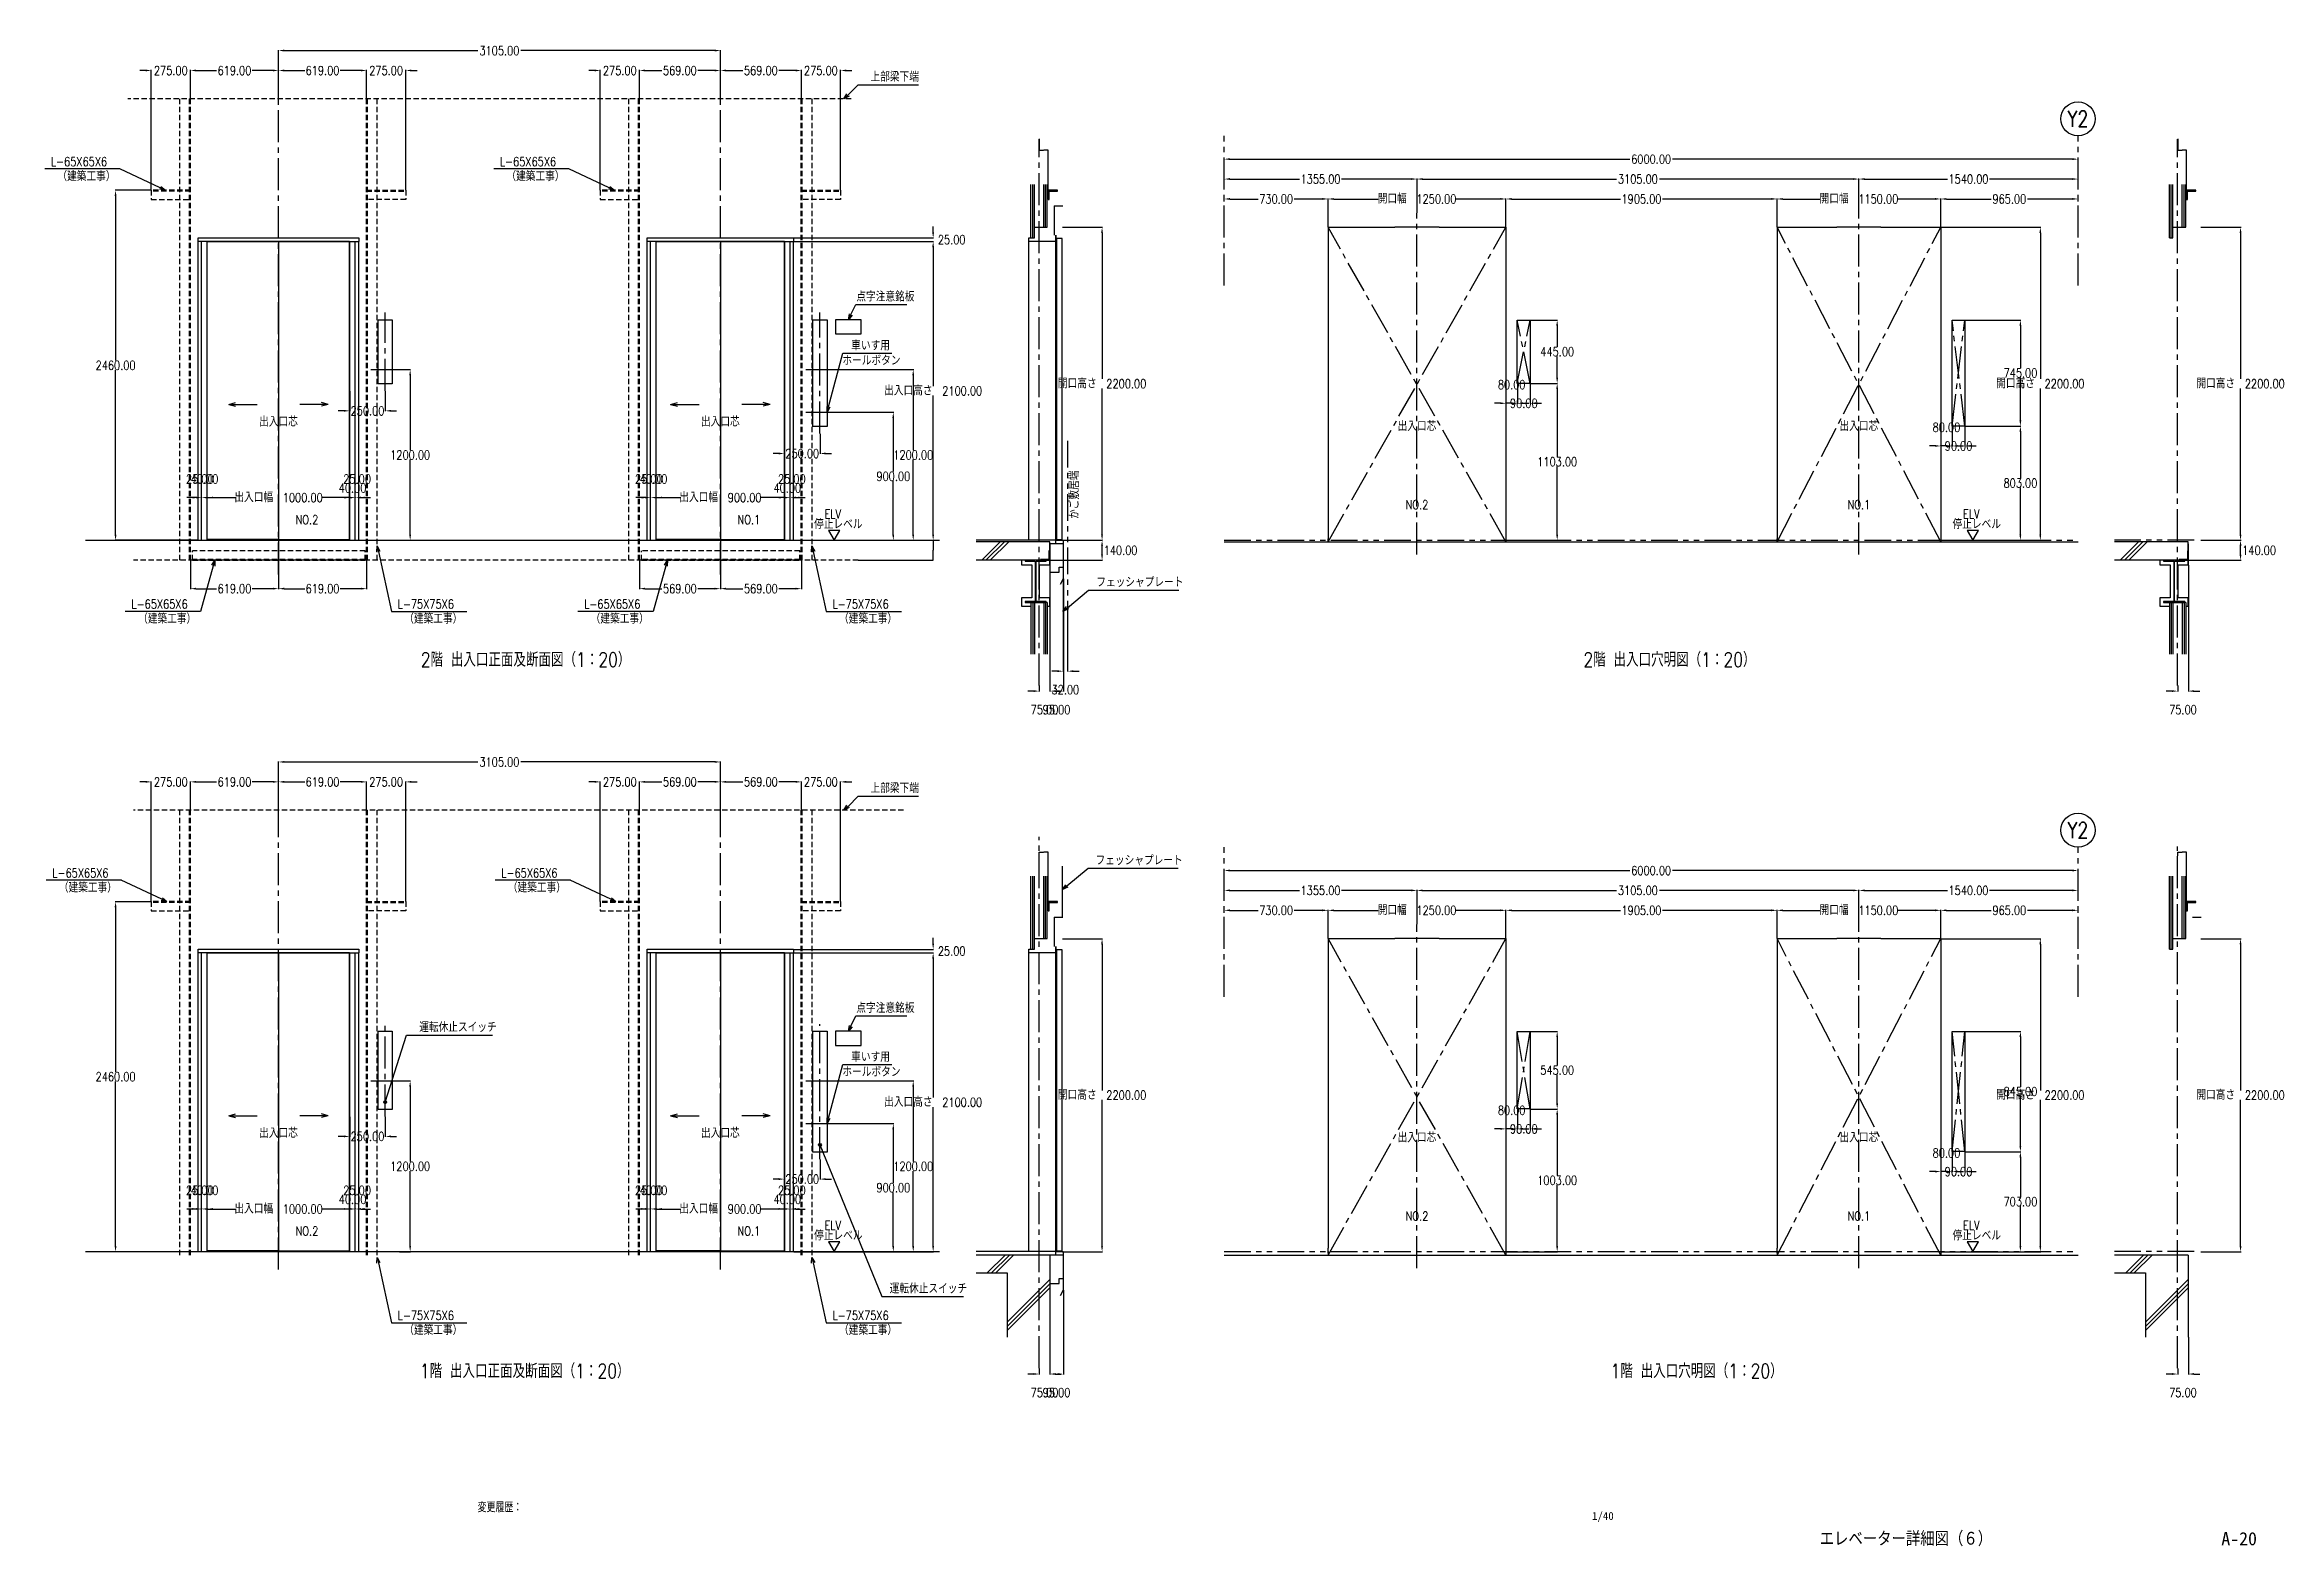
# Model space of a CAD drawing. Extents: x 674 to 16376, y 361 to 10916.
import ezdxf
from ezdxf.enums import TextEntityAlignment as Align

# ---------------------------------------------------------------- set-up
doc = ezdxf.new("R2010")
doc.units = 0
doc.header["$LTSCALE"] = 300
doc.header["$MEASUREMENT"] = 0
for name, pattern in [('CENTER2', [1.125, 0.75, -0.125, 0.125, -0.125]), ('HIDDEN2', [0.1875, 0.125, -0.0625]), ('PHANTOM2', [1.25, 0.625, -0.125, 0.125, -0.125, 0.125, -0.125])]:
    doc.linetypes.add(name, pattern=pattern)
doc.layers.get('0').update_dxf_attribs({"linetype": 'CONTINUOUS'})
doc.layers.get('DEFPOINTS').update_dxf_attribs({"color": 8, "linetype": 'CONTINUOUS'})
for name, color, linetype in [('A_タイトル枠', 7, 'CONTINUOUS'), ('ZZ-BUILD-AXIS-T', 7, 'CENTER2'), ('ZZ-BUILD-BH', 2, 'CONTINUOUS'), ('ZZ-BUILD-BLN-T', 7, 'CONTINUOUS'), ('ZZ-BUILD-BM2', 2, 'CONTINUOUS'), ('ZZ-BUILD-F', 3, 'CONTINUOUS'), ('ZZ-BUILD-FF', 3, 'CONTINUOUS'), ('ZZ-BUILD-FF-PHAN', 5, 'PHANTOM2'), ('ZZ-BUILD-FF2', 3, 'CONTINUOUS'), ('ZZ-BUILD-W', 3, 'CONTINUOUS'), ('ZZ-CENT', 7, 'CENTER2'), ('ZZ-COMMENT', 6, 'CONTINUOUS'), ('ZZ-COMMENT-STL', 6, 'CONTINUOUS'), ('ZZ-DIM-COM1', 6, 'CONTINUOUS'), ('ZZ-DIM-COM2', 7, 'CONTINUOUS'), ('ZZ-HIDN', 2, 'HIDDEN2'), ('ZZ-KIKI-ALL', 7, 'CONTINUOUS'), ('ZZ-OBJE', 3, 'CONTINUOUS'), ('ZZ-PHAN', 5, 'PHANTOM2'), ('ZZ-TEXT', 4, 'CONTINUOUS'), ('ZZ-TITLE', 4, 'CONTINUOUS'), ('枠内記述', 3, 'CONTINUOUS')]:
    doc.layers.add(name, color=color, linetype=linetype)
doc.styles.add('KANSIM', font='SIMPLEX.shx', dxfattribs={"width": 0.7, "bigfont": 'extfont2.shx'})
doc.styles.add('MITOH', font='romans.shx', dxfattribs={"width": 0.8, "bigfont": 'extfont.shx'})
doc.styles.get("Standard").update_dxf_attribs({"font": 'romans.shx', "width": 0.8, "bigfont": 'extfont.shx'})
doc.styles.add('ゴシック', font='MS Gothic.ttf', dxfattribs={"height": 4})
doc.dimstyles.get("Standard").update_dxf_attribs({"dimtxt": 0.18, "dimasz": 0.18, "dimexe": 0.18, "dimexo": 0.0625, "dimgap": 0.09, "dimtad": 0, "dimtih": 1, "dimtoh": 1, "dimzin": 0, "dimdsep": 46, "dimtxsty": 'MITOH', "dimcen": 0.09, "dimadec": 0, "dimazin": 0, "dimtfac": 1, "dimtofl": 0, "dimtmove": 2, "dimatfit": 3, "dimfxl": 1, "dimtolj": 1, "dimarcsym": 0})

msp = doc.modelspace()

# ---------------------------------------------------------------- texts
at = {"layer": 'A_タイトル枠', "color": 3, "width": 0.9}
msp.add_text('エレベーター詳細図（６）', height=102, dxfattribs=at).set_placement((13752.226, 414.21), align=Align.MIDDLE_CENTER)
at = {"layer": 'DEFPOINTS', "style": 'KANSIM', "width": 0.7}
msp.add_text('変更履歴：', height=64, dxfattribs=at).set_placement((3715.793, 633.413), align=Align.MIDDLE_LEFT)
at = {"layer": 'ZZ-BUILD-BLN-T', "style": 'MITOH', "width": 0.8}
for p in [(14961.53, 10394.384), (14961.53, 5394.384)]:
    msp.add_text('Y2', height=112, dxfattribs=at).set_placement(p, align=Align.MIDDLE_CENTER)
at = {"layer": 'ZZ-KIKI-ALL', "color": 4, "style": 'MITOH', "width": 0.8}
for s, p in [('出入口芯', (2316.53, 8263.856)), ('出入口芯', (5421.53, 8263.856)), ('出入口芯', (10316.53, 8232.356)), ('出入口芯', (13421.53, 8232.356)), ('NO.2', (10316.53, 7682.358)), ('NO.1', (13421.53, 7682.358)), ('NO.2', (2516.53, 7577.356)), ('NO.1', (5621.53, 7577.356)), ('出入口芯', (2316.53, 3263.856)), ('出入口芯', (5421.53, 3263.856)), ('出入口芯', (10316.53, 3232.356)), ('出入口芯', (13421.53, 3232.356)), ('NO.2', (10316.53, 2682.358)), ('NO.1', (13421.53, 2682.358)), ('NO.2', (2516.53, 2577.356)), ('NO.1', (5621.53, 2577.356))]:
    msp.add_text(s, height=63, dxfattribs=at).set_placement(p, align=Align.MIDDLE_CENTER)
at = {"layer": 'ZZ-TEXT', "color": 4, "style": 'MITOH', "width": 0.8}
msp.add_text('かご敷居端', height=63, rotation=90, dxfattribs=at).set_placement((7878.53, 7582.356), align=Align.TOP_LEFT)
at = {"layer": '枠内記述', "linetype": 'ByBlock', "lineweight": -2, "style": 'ゴシック'}
msp.add_text('1/40', height=56, dxfattribs=at).set_placement((11546.756, 546.606))
at = {"layer": '枠内記述', "style": 'ゴシック'}
msp.add_text('A-20', height=92, dxfattribs=at).set_placement((15968.624, 368.808))

# ---------------------------------------------------------------- blocks, each defined once
blk = doc.blocks.new('*U761')
at = {"layer": 'ZZ-TEXT', "style": 'MITOH', "width": 0.8}
for s, p in [('ELV', (14058, 2167)), ('停止レベル', (13985, 2093))]:
    blk.add_text(s, height=63, dxfattribs=at).set_placement(p)
blk = doc.blocks.new('*D911')
at = {"layer": 'DEFPOINTS', "color": 0, "transparency": 16777216}
for p in [(8962, 4811), (9692, 4831), (9692, 4632)]:
    blk.add_point(p, dxfattribs=at)
at = {"layer": 'ZZ-DIM-COM1', "color": 0, "lineweight": -2, "transparency": 16777216}
for p, q in [((8962, 4813), (8962, 4835)), ((9002, 4831), (9200, 4831)), ((9652, 4831), (9453, 4831)), ((9692, 4634), (9692, 4835))]:
    blk.add_line(p, q, dxfattribs=at)
at = {"layer": 'ZZ-DIM-COM1', "color": 0, "transparency": 16777216}
for points in [[(9002, 4838), (9002, 4825), (8962, 4831)], [(9652, 4838), (9652, 4825), (9692, 4831)]]:
    blk.add_solid(points, dxfattribs=at)
at = {"layer": 'ZZ-DIM-COM1', "color": 0, "transparency": 16777216, "insert": (9327, 4831), "char_height": 63, "attachment_point": 5, "style": 'MITOH'}
blk.add_mtext('\\A1;730.00', dxfattribs=at)
blk = doc.blocks.new('*D912')
at = {"layer": 'DEFPOINTS', "color": 0, "transparency": 16777216}
for p in [(10942, 4831), (9692, 4632), (10942, 4632)]:
    blk.add_point(p, dxfattribs=at)
at = {"layer": 'ZZ-DIM-COM1', "color": 0, "lineweight": -2, "transparency": 16777216}
for p, q in [((9692, 4634), (9692, 4835)), ((9732, 4831), (10043, 4831)), ((10902, 4831), (10590, 4831)), ((10942, 4634), (10942, 4835))]:
    blk.add_line(p, q, dxfattribs=at)
at = {"layer": 'ZZ-DIM-COM1', "color": 0, "transparency": 16777216}
for points in [[(9732, 4838), (9732, 4825), (9692, 4831)], [(10902, 4838), (10902, 4825), (10942, 4831)]]:
    blk.add_solid(points, dxfattribs=at)
at = {"layer": 'ZZ-DIM-COM1', "color": 0, "transparency": 16777216, "insert": (10317, 4831), "char_height": 63, "attachment_point": 5, "style": 'MITOH'}
blk.add_mtext('\\A1;開口幅\u30001250.00', dxfattribs=at)
blk = doc.blocks.new('*D913')
at = {"layer": 'DEFPOINTS', "color": 0, "transparency": 16777216}
for p in [(12847, 4831), (10942, 4632), (12847, 4632)]:
    blk.add_point(p, dxfattribs=at)
at = {"layer": 'ZZ-DIM-COM1', "color": 0, "lineweight": -2, "transparency": 16777216}
for p, q in [((10942, 4634), (10942, 4835)), ((10982, 4831), (11747, 4831)), ((12807, 4831), (12041, 4831)), ((12847, 4634), (12847, 4835))]:
    blk.add_line(p, q, dxfattribs=at)
at = {"layer": 'ZZ-DIM-COM1', "color": 0, "transparency": 16777216}
for points in [[(10982, 4838), (10982, 4825), (10942, 4831)], [(12807, 4838), (12807, 4825), (12847, 4831)]]:
    blk.add_solid(points, dxfattribs=at)
at = {"layer": 'ZZ-DIM-COM1', "color": 0, "transparency": 16777216, "insert": (11894, 4831), "char_height": 63, "attachment_point": 5, "style": 'MITOH'}
blk.add_mtext('\\A1;1905.00', dxfattribs=at)
blk = doc.blocks.new('*D914')
at = {"layer": 'DEFPOINTS', "color": 0, "transparency": 16777216}
for p in [(14962, 4831), (14962, 4811), (13997, 4632)]:
    blk.add_point(p, dxfattribs=at)
at = {"layer": 'ZZ-DIM-COM1', "color": 0, "lineweight": -2, "transparency": 16777216}
for p, q in [((13997, 4634), (13997, 4835)), ((14037, 4831), (14352, 4831)), ((14922, 4831), (14606, 4831)), ((14962, 4813), (14962, 4835))]:
    blk.add_line(p, q, dxfattribs=at)
at = {"layer": 'ZZ-DIM-COM1', "color": 0, "transparency": 16777216}
for points in [[(14037, 4838), (14037, 4825), (13997, 4831)], [(14922, 4838), (14922, 4825), (14962, 4831)]]:
    blk.add_solid(points, dxfattribs=at)
at = {"layer": 'ZZ-DIM-COM1', "color": 0, "transparency": 16777216, "insert": (14479, 4831), "char_height": 63, "attachment_point": 5, "style": 'MITOH'}
blk.add_mtext('\\A1;965.00', dxfattribs=at)
blk = doc.blocks.new('*D915')
at = {"layer": 'DEFPOINTS', "color": 0, "transparency": 16777216}
for p in [(8962, 4951), (10317, 4971), (10317, 4731)]:
    blk.add_point(p, dxfattribs=at)
at = {"layer": 'ZZ-DIM-COM1', "color": 0, "lineweight": -2, "transparency": 16777216}
for p, q in [((8962, 4953), (8962, 4975)), ((9002, 4971), (9492, 4971)), ((10277, 4971), (9786, 4971)), ((10317, 4733), (10317, 4975))]:
    blk.add_line(p, q, dxfattribs=at)
at = {"layer": 'ZZ-DIM-COM1', "color": 0, "transparency": 16777216}
for points in [[(9002, 4978), (9002, 4965), (8962, 4971)], [(10277, 4978), (10277, 4965), (10317, 4971)]]:
    blk.add_solid(points, dxfattribs=at)
at = {"layer": 'ZZ-DIM-COM1', "color": 0, "transparency": 16777216, "insert": (9639, 4971), "char_height": 63, "attachment_point": 5, "style": 'MITOH'}
blk.add_mtext('\\A1;1355.00', dxfattribs=at)
blk = doc.blocks.new('*D916')
at = {"layer": 'DEFPOINTS', "color": 0, "transparency": 16777216}
for p in [(13422, 4971), (10317, 4731), (13422, 4731)]:
    blk.add_point(p, dxfattribs=at)
at = {"layer": 'ZZ-DIM-COM1', "color": 0, "lineweight": -2, "transparency": 16777216}
for p, q in [((10317, 4733), (10317, 4975)), ((10357, 4971), (11718, 4971)), ((13382, 4971), (12020, 4971)), ((13422, 4733), (13422, 4975))]:
    blk.add_line(p, q, dxfattribs=at)
at = {"layer": 'ZZ-DIM-COM1', "color": 0, "transparency": 16777216}
for points in [[(10357, 4978), (10357, 4965), (10317, 4971)], [(13382, 4978), (13382, 4965), (13422, 4971)]]:
    blk.add_solid(points, dxfattribs=at)
at = {"layer": 'ZZ-DIM-COM1', "color": 0, "transparency": 16777216, "insert": (11869, 4971), "char_height": 63, "attachment_point": 5, "style": 'MITOH'}
blk.add_mtext('\\A1;3105.00', dxfattribs=at)
blk = doc.blocks.new('*D917')
at = {"layer": 'DEFPOINTS', "color": 0, "transparency": 16777216}
for p in [(14962, 4971), (14962, 4951), (13422, 4731)]:
    blk.add_point(p, dxfattribs=at)
at = {"layer": 'ZZ-DIM-COM1', "color": 0, "lineweight": -2, "transparency": 16777216}
for p, q in [((13422, 4733), (13422, 4975)), ((13462, 4971), (14045, 4971)), ((14922, 4971), (14339, 4971)), ((14962, 4953), (14962, 4975))]:
    blk.add_line(p, q, dxfattribs=at)
at = {"layer": 'ZZ-DIM-COM1', "color": 0, "transparency": 16777216}
for points in [[(13462, 4978), (13462, 4965), (13422, 4971)], [(14922, 4978), (14922, 4965), (14962, 4971)]]:
    blk.add_solid(points, dxfattribs=at)
at = {"layer": 'ZZ-DIM-COM1', "color": 0, "transparency": 16777216, "insert": (14192, 4971), "char_height": 63, "attachment_point": 5, "style": 'MITOH'}
blk.add_mtext('\\A1;1540.00', dxfattribs=at)
blk = doc.blocks.new('*D918')
at = {"layer": 'DEFPOINTS', "color": 0, "transparency": 16777216}
for p in [(8962, 5091), (14962, 5111), (14962, 5091)]:
    blk.add_point(p, dxfattribs=at)
at = {"layer": 'ZZ-DIM-COM1', "color": 0, "lineweight": -2, "transparency": 16777216}
for p, q in [((8962, 5093), (8962, 5115)), ((9002, 5111), (11812, 5111)), ((14922, 5111), (12111, 5111)), ((14962, 5093), (14962, 5115))]:
    blk.add_line(p, q, dxfattribs=at)
at = {"layer": 'ZZ-DIM-COM1', "color": 0, "transparency": 16777216}
for points in [[(9002, 5118), (9002, 5105), (8962, 5111)], [(14922, 5118), (14922, 5105), (14962, 5111)]]:
    blk.add_solid(points, dxfattribs=at)
at = {"layer": 'ZZ-DIM-COM1', "color": 0, "transparency": 16777216, "insert": (11962, 5111), "char_height": 63, "attachment_point": 5, "style": 'MITOH'}
blk.add_mtext('\\A1;6000.00', dxfattribs=at)
blk = doc.blocks.new('*D919')
at = {"layer": 'DEFPOINTS', "color": 0, "transparency": 16777216}
for p in [(11112, 3435), (11302, 3435), (10942, 2432)]:
    blk.add_point(p, dxfattribs=at)
at = {"layer": 'ZZ-DIM-COM1', "color": 0, "lineweight": -2, "transparency": 16777216}
for p, q in [((11113, 3435), (11305, 3435)), ((11302, 3395), (11302, 2967)), ((11302, 2472), (11302, 2901)), ((10943, 2432), (11305, 2432))]:
    blk.add_line(p, q, dxfattribs=at)
at = {"layer": 'ZZ-DIM-COM1', "color": 0, "transparency": 16777216}
for points in [[(11295, 3395), (11308, 3395), (11302, 3435)], [(11295, 2472), (11308, 2472), (11302, 2432)]]:
    blk.add_solid(points, dxfattribs=at)
at = {"layer": 'ZZ-DIM-COM1', "color": 0, "transparency": 16777216, "insert": (11302, 2934), "char_height": 63, "attachment_point": 5, "style": 'MITOH'}
blk.add_mtext('\\A1;1003.00', dxfattribs=at)
blk = doc.blocks.new('*D920')
at = {"layer": 'DEFPOINTS', "color": 0, "transparency": 16777216}
for p in [(11112, 3980), (11302, 3980), (11112, 3435)]:
    blk.add_point(p, dxfattribs=at)
at = {"layer": 'ZZ-DIM-COM1', "color": 0, "lineweight": -2, "transparency": 16777216}
for p, q in [((11113, 3980), (11305, 3980)), ((11302, 3940), (11302, 3741)), ((11302, 3475), (11302, 3675)), ((11113, 3435), (11305, 3435))]:
    blk.add_line(p, q, dxfattribs=at)
at = {"layer": 'ZZ-DIM-COM1', "color": 0, "transparency": 16777216}
for points in [[(11295, 3940), (11308, 3940), (11302, 3980)], [(11295, 3475), (11308, 3475), (11302, 3435)]]:
    blk.add_solid(points, dxfattribs=at)
at = {"layer": 'ZZ-DIM-COM1', "color": 0, "transparency": 16777216, "insert": (11302, 3708), "char_height": 63, "attachment_point": 5, "style": 'MITOH'}
blk.add_mtext('\\A1;545.00', dxfattribs=at)
blk = doc.blocks.new('*D921')
at = {"layer": 'DEFPOINTS', "color": 0, "transparency": 16777216}
for p in [(11022, 3435), (10942, 3295), (10942, 3295)]:
    blk.add_point(p, dxfattribs=at)
at = {"layer": 'ZZ-DIM-COM1', "color": 0, "lineweight": -2, "transparency": 16777216}
for p, q in [((10942, 3297), (10942, 3299)), ((11022, 3434), (11022, 3292)), ((10902, 3295), (10862, 3295)), ((11062, 3295), (11102, 3295))]:
    blk.add_line(p, q, dxfattribs=at)
at = {"layer": 'ZZ-DIM-COM1', "color": 0, "transparency": 16777216}
for points in [[(10902, 3302), (10902, 3289), (10942, 3295)], [(11062, 3302), (11062, 3289), (11022, 3295)]]:
    blk.add_solid(points, dxfattribs=at)
at = {"layer": 'ZZ-DIM-COM1', "color": 0, "transparency": 16777216, "insert": (10982, 3426), "char_height": 63, "attachment_point": 5, "style": 'MITOH'}
blk.add_mtext('\\A1;80.00', dxfattribs=at)
blk = doc.blocks.new('*D922')
at = {"layer": 'DEFPOINTS', "color": 0, "transparency": 16777216}
for p in [(11022, 3435), (11112, 3435), (11112, 3295)]:
    blk.add_point(p, dxfattribs=at)
at = {"layer": 'ZZ-DIM-COM1', "color": 0, "lineweight": -2, "transparency": 16777216}
for p, q in [((11022, 3434), (11022, 3292)), ((11112, 3434), (11112, 3292)), ((10982, 3295), (10942, 3295)), ((11152, 3295), (11192, 3295))]:
    blk.add_line(p, q, dxfattribs=at)
at = {"layer": 'ZZ-DIM-COM1', "color": 0, "transparency": 16777216}
for points in [[(10982, 3302), (10982, 3289), (11022, 3295)], [(11152, 3302), (11152, 3289), (11112, 3295)]]:
    blk.add_solid(points, dxfattribs=at)
at = {"layer": 'ZZ-DIM-COM1', "color": 0, "transparency": 16777216, "insert": (11067, 3295), "char_height": 63, "attachment_point": 5, "style": 'MITOH'}
blk.add_mtext('\\A1;90.00', dxfattribs=at)
blk = doc.blocks.new('*D923')
at = {"layer": 'DEFPOINTS', "color": 0, "transparency": 16777216}
for p in [(13997, 4831), (12847, 4632), (13997, 4632)]:
    blk.add_point(p, dxfattribs=at)
at = {"layer": 'ZZ-DIM-COM1', "color": 0, "lineweight": -2, "transparency": 16777216}
for p, q in [((12847, 4634), (12847, 4835)), ((12887, 4831), (13148, 4831)), ((13957, 4831), (13695, 4831)), ((13997, 4634), (13997, 4835))]:
    blk.add_line(p, q, dxfattribs=at)
at = {"layer": 'ZZ-DIM-COM1', "color": 0, "transparency": 16777216}
for points in [[(12887, 4838), (12887, 4825), (12847, 4831)], [(13957, 4838), (13957, 4825), (13997, 4831)]]:
    blk.add_solid(points, dxfattribs=at)
at = {"layer": 'ZZ-DIM-COM1', "color": 0, "transparency": 16777216, "insert": (13422, 4831), "char_height": 63, "attachment_point": 5, "style": 'MITOH'}
blk.add_mtext('\\A1;開口幅\u30001150.00', dxfattribs=at)
blk = doc.blocks.new('*D924')
at = {"layer": 'DEFPOINTS', "color": 0, "transparency": 16777216}
for p in [(14167, 3135), (14557, 3135), (13997, 2432)]:
    blk.add_point(p, dxfattribs=at)
at = {"layer": 'ZZ-DIM-COM1', "color": 0, "lineweight": -2, "transparency": 16777216}
for p, q in [((14168, 3135), (14560, 3135)), ((14557, 3095), (14557, 2817)), ((14557, 2472), (14557, 2751)), ((13998, 2432), (14560, 2432))]:
    blk.add_line(p, q, dxfattribs=at)
at = {"layer": 'ZZ-DIM-COM1', "color": 0, "transparency": 16777216}
for points in [[(14550, 3095), (14563, 3095), (14557, 3135)], [(14550, 2472), (14563, 2472), (14557, 2432)]]:
    blk.add_solid(points, dxfattribs=at)
at = {"layer": 'ZZ-DIM-COM1', "color": 0, "transparency": 16777216, "insert": (14557, 2784), "char_height": 63, "attachment_point": 5, "style": 'MITOH'}
blk.add_mtext('\\A1;703.00', dxfattribs=at)
blk = doc.blocks.new('*D925')
at = {"layer": 'DEFPOINTS', "color": 0, "transparency": 16777216}
for p in [(14167, 3980), (14557, 3980), (14167, 3135)]:
    blk.add_point(p, dxfattribs=at)
at = {"layer": 'ZZ-DIM-COM1', "color": 0, "lineweight": -2, "transparency": 16777216}
for p, q in [((14168, 3980), (14560, 3980)), ((14557, 3940), (14557, 3591)), ((14557, 3175), (14557, 3525)), ((14168, 3135), (14560, 3135))]:
    blk.add_line(p, q, dxfattribs=at)
at = {"layer": 'ZZ-DIM-COM1', "color": 0, "transparency": 16777216}
for points in [[(14550, 3940), (14563, 3940), (14557, 3980)], [(14550, 3175), (14563, 3175), (14557, 3135)]]:
    blk.add_solid(points, dxfattribs=at)
at = {"layer": 'ZZ-DIM-COM1', "color": 0, "transparency": 16777216, "insert": (14557, 3558), "char_height": 63, "attachment_point": 5, "style": 'MITOH'}
blk.add_mtext('\\A1;845.00', dxfattribs=at)
blk = doc.blocks.new('*D926')
at = {"layer": 'DEFPOINTS', "color": 0, "transparency": 16777216}
for p in [(13997, 4632), (14697, 4632), (13997, 2432)]:
    blk.add_point(p, dxfattribs=at)
at = {"layer": 'ZZ-DIM-COM1', "color": 0, "lineweight": -2, "transparency": 16777216}
for p, q in [((13998, 4632), (14700, 4632)), ((14697, 4592), (14697, 3566)), ((14697, 2472), (14697, 3499)), ((13998, 2432), (14700, 2432))]:
    blk.add_line(p, q, dxfattribs=at)
at = {"layer": 'ZZ-DIM-COM1', "color": 0, "transparency": 16777216}
for points in [[(14690, 4592), (14703, 4592), (14697, 4632)], [(14690, 2472), (14703, 2472), (14697, 2432)]]:
    blk.add_solid(points, dxfattribs=at)
at = {"layer": 'ZZ-DIM-COM1', "color": 0, "transparency": 16777216, "insert": (14697, 3532), "char_height": 63, "attachment_point": 5, "style": 'MITOH'}
blk.add_mtext('\\A1;開口高さ\u30002200.00', dxfattribs=at)
blk = doc.blocks.new('*D927')
at = {"layer": 'DEFPOINTS', "color": 0, "transparency": 16777216}
for p in [(13997, 2995), (13997, 2995), (14077, 3135)]:
    blk.add_point(p, dxfattribs=at)
at = {"layer": 'ZZ-DIM-COM1', "color": 0, "lineweight": -2, "transparency": 16777216}
for p, q in [((13957, 2995), (13917, 2995)), ((13997, 2997), (13997, 2999)), ((14077, 3134), (14077, 2992)), ((14117, 2995), (14157, 2995))]:
    blk.add_line(p, q, dxfattribs=at)
at = {"layer": 'ZZ-DIM-COM1', "color": 0, "transparency": 16777216}
for points in [[(13957, 3002), (13957, 2989), (13997, 2995)], [(14117, 3002), (14117, 2989), (14077, 2995)]]:
    blk.add_solid(points, dxfattribs=at)
at = {"layer": 'ZZ-DIM-COM1', "color": 0, "transparency": 16777216, "insert": (14037, 3126), "char_height": 63, "attachment_point": 5, "style": 'MITOH'}
blk.add_mtext('\\A1;80.00', dxfattribs=at)
blk = doc.blocks.new('*D928')
at = {"layer": 'DEFPOINTS', "color": 0, "transparency": 16777216}
for p in [(14077, 3135), (14167, 3135), (14167, 2995)]:
    blk.add_point(p, dxfattribs=at)
at = {"layer": 'ZZ-DIM-COM1', "color": 0, "lineweight": -2, "transparency": 16777216}
for p, q in [((14037, 2995), (13997, 2995)), ((14077, 3134), (14077, 2992)), ((14167, 3134), (14167, 2992)), ((14207, 2995), (14247, 2995))]:
    blk.add_line(p, q, dxfattribs=at)
at = {"layer": 'ZZ-DIM-COM1', "color": 0, "transparency": 16777216}
for points in [[(14037, 3002), (14037, 2989), (14077, 2995)], [(14207, 3002), (14207, 2989), (14167, 2995)]]:
    blk.add_solid(points, dxfattribs=at)
at = {"layer": 'ZZ-DIM-COM1', "color": 0, "transparency": 16777216, "insert": (14122, 2995), "char_height": 63, "attachment_point": 5, "style": 'MITOH'}
blk.add_mtext('\\A1;90.00', dxfattribs=at)
blk = doc.blocks.new('*U762')
at = {"layer": 'ZZ-TITLE', "style": 'MITOH', "width": 0.8}
blk.add_text('1階 出入口穴明図（1：20）', height=100, dxfattribs=at).set_placement((11582, 1124))
blk = doc.blocks.new('*U763')
at = {"layer": 'ZZ-TEXT', "style": 'MITOH', "width": 0.8}
for s, p in [('ELV', (14058, 7167)), ('停止レベル', (13985, 7093))]:
    blk.add_text(s, height=63, dxfattribs=at).set_placement(p)
blk = doc.blocks.new('*D929')
at = {"layer": 'DEFPOINTS', "color": 0, "transparency": 16777216}
for p in [(8962, 9811), (9692, 9831), (9692, 9632)]:
    blk.add_point(p, dxfattribs=at)
at = {"layer": 'ZZ-DIM-COM1', "color": 0, "lineweight": -2, "transparency": 16777216}
for p, q in [((8962, 9813), (8962, 9835)), ((9002, 9831), (9200, 9831)), ((9652, 9831), (9453, 9831)), ((9692, 9634), (9692, 9835))]:
    blk.add_line(p, q, dxfattribs=at)
at = {"layer": 'ZZ-DIM-COM1', "color": 0, "transparency": 16777216}
for points in [[(9002, 9838), (9002, 9825), (8962, 9831)], [(9652, 9838), (9652, 9825), (9692, 9831)]]:
    blk.add_solid(points, dxfattribs=at)
at = {"layer": 'ZZ-DIM-COM1', "color": 0, "transparency": 16777216, "insert": (9327, 9831), "char_height": 63, "attachment_point": 5, "style": 'MITOH'}
blk.add_mtext('\\A1;730.00', dxfattribs=at)
blk = doc.blocks.new('*D930')
at = {"layer": 'DEFPOINTS', "color": 0, "transparency": 16777216}
for p in [(10942, 9831), (9692, 9632), (10942, 9632)]:
    blk.add_point(p, dxfattribs=at)
at = {"layer": 'ZZ-DIM-COM1', "color": 0, "lineweight": -2, "transparency": 16777216}
for p, q in [((9692, 9634), (9692, 9835)), ((9732, 9831), (10043, 9831)), ((10902, 9831), (10590, 9831)), ((10942, 9634), (10942, 9835))]:
    blk.add_line(p, q, dxfattribs=at)
at = {"layer": 'ZZ-DIM-COM1', "color": 0, "transparency": 16777216}
for points in [[(9732, 9838), (9732, 9825), (9692, 9831)], [(10902, 9838), (10902, 9825), (10942, 9831)]]:
    blk.add_solid(points, dxfattribs=at)
at = {"layer": 'ZZ-DIM-COM1', "color": 0, "transparency": 16777216, "insert": (10317, 9831), "char_height": 63, "attachment_point": 5, "style": 'MITOH'}
blk.add_mtext('\\A1;開口幅\u30001250.00', dxfattribs=at)
blk = doc.blocks.new('*D931')
at = {"layer": 'DEFPOINTS', "color": 0, "transparency": 16777216}
for p in [(12847, 9831), (10942, 9632), (12847, 9632)]:
    blk.add_point(p, dxfattribs=at)
at = {"layer": 'ZZ-DIM-COM1', "color": 0, "lineweight": -2, "transparency": 16777216}
for p, q in [((10942, 9634), (10942, 9835)), ((10982, 9831), (11747, 9831)), ((12807, 9831), (12041, 9831)), ((12847, 9634), (12847, 9835))]:
    blk.add_line(p, q, dxfattribs=at)
at = {"layer": 'ZZ-DIM-COM1', "color": 0, "transparency": 16777216}
for points in [[(10982, 9838), (10982, 9825), (10942, 9831)], [(12807, 9838), (12807, 9825), (12847, 9831)]]:
    blk.add_solid(points, dxfattribs=at)
at = {"layer": 'ZZ-DIM-COM1', "color": 0, "transparency": 16777216, "insert": (11894, 9831), "char_height": 63, "attachment_point": 5, "style": 'MITOH'}
blk.add_mtext('\\A1;1905.00', dxfattribs=at)
blk = doc.blocks.new('*D932')
at = {"layer": 'DEFPOINTS', "color": 0, "transparency": 16777216}
for p in [(14962, 9831), (14962, 9811), (13997, 9632)]:
    blk.add_point(p, dxfattribs=at)
at = {"layer": 'ZZ-DIM-COM1', "color": 0, "lineweight": -2, "transparency": 16777216}
for p, q in [((13997, 9634), (13997, 9835)), ((14037, 9831), (14352, 9831)), ((14922, 9831), (14606, 9831)), ((14962, 9813), (14962, 9835))]:
    blk.add_line(p, q, dxfattribs=at)
at = {"layer": 'ZZ-DIM-COM1', "color": 0, "transparency": 16777216}
for points in [[(14037, 9838), (14037, 9825), (13997, 9831)], [(14922, 9838), (14922, 9825), (14962, 9831)]]:
    blk.add_solid(points, dxfattribs=at)
at = {"layer": 'ZZ-DIM-COM1', "color": 0, "transparency": 16777216, "insert": (14479, 9831), "char_height": 63, "attachment_point": 5, "style": 'MITOH'}
blk.add_mtext('\\A1;965.00', dxfattribs=at)
blk = doc.blocks.new('*D933')
at = {"layer": 'DEFPOINTS', "color": 0, "transparency": 16777216}
for p in [(8962, 9951), (10317, 9971), (10317, 9731)]:
    blk.add_point(p, dxfattribs=at)
at = {"layer": 'ZZ-DIM-COM1', "color": 0, "lineweight": -2, "transparency": 16777216}
for p, q in [((8962, 9953), (8962, 9975)), ((9002, 9971), (9492, 9971)), ((10277, 9971), (9786, 9971)), ((10317, 9733), (10317, 9975))]:
    blk.add_line(p, q, dxfattribs=at)
at = {"layer": 'ZZ-DIM-COM1', "color": 0, "transparency": 16777216}
for points in [[(9002, 9978), (9002, 9965), (8962, 9971)], [(10277, 9978), (10277, 9965), (10317, 9971)]]:
    blk.add_solid(points, dxfattribs=at)
at = {"layer": 'ZZ-DIM-COM1', "color": 0, "transparency": 16777216, "insert": (9639, 9971), "char_height": 63, "attachment_point": 5, "style": 'MITOH'}
blk.add_mtext('\\A1;1355.00', dxfattribs=at)
blk = doc.blocks.new('*D934')
at = {"layer": 'DEFPOINTS', "color": 0, "transparency": 16777216}
for p in [(13422, 9971), (10317, 9731), (13422, 9731)]:
    blk.add_point(p, dxfattribs=at)
at = {"layer": 'ZZ-DIM-COM1', "color": 0, "lineweight": -2, "transparency": 16777216}
for p, q in [((10317, 9733), (10317, 9975)), ((10357, 9971), (11718, 9971)), ((13382, 9971), (12020, 9971)), ((13422, 9733), (13422, 9975))]:
    blk.add_line(p, q, dxfattribs=at)
at = {"layer": 'ZZ-DIM-COM1', "color": 0, "transparency": 16777216}
for points in [[(10357, 9978), (10357, 9965), (10317, 9971)], [(13382, 9978), (13382, 9965), (13422, 9971)]]:
    blk.add_solid(points, dxfattribs=at)
at = {"layer": 'ZZ-DIM-COM1', "color": 0, "transparency": 16777216, "insert": (11869, 9971), "char_height": 63, "attachment_point": 5, "style": 'MITOH'}
blk.add_mtext('\\A1;3105.00', dxfattribs=at)
blk = doc.blocks.new('*D935')
at = {"layer": 'DEFPOINTS', "color": 0, "transparency": 16777216}
for p in [(14962, 9971), (14962, 9951), (13422, 9731)]:
    blk.add_point(p, dxfattribs=at)
at = {"layer": 'ZZ-DIM-COM1', "color": 0, "lineweight": -2, "transparency": 16777216}
for p, q in [((13422, 9733), (13422, 9975)), ((13462, 9971), (14045, 9971)), ((14922, 9971), (14339, 9971)), ((14962, 9953), (14962, 9975))]:
    blk.add_line(p, q, dxfattribs=at)
at = {"layer": 'ZZ-DIM-COM1', "color": 0, "transparency": 16777216}
for points in [[(13462, 9978), (13462, 9965), (13422, 9971)], [(14922, 9978), (14922, 9965), (14962, 9971)]]:
    blk.add_solid(points, dxfattribs=at)
at = {"layer": 'ZZ-DIM-COM1', "color": 0, "transparency": 16777216, "insert": (14192, 9971), "char_height": 63, "attachment_point": 5, "style": 'MITOH'}
blk.add_mtext('\\A1;1540.00', dxfattribs=at)
blk = doc.blocks.new('*D936')
at = {"layer": 'DEFPOINTS', "color": 0, "transparency": 16777216}
for p in [(8962, 10091), (14962, 10111), (14962, 10091)]:
    blk.add_point(p, dxfattribs=at)
at = {"layer": 'ZZ-DIM-COM1', "color": 0, "lineweight": -2, "transparency": 16777216}
for p, q in [((8962, 10093), (8962, 10115)), ((9002, 10111), (11812, 10111)), ((14922, 10111), (12111, 10111)), ((14962, 10093), (14962, 10115))]:
    blk.add_line(p, q, dxfattribs=at)
at = {"layer": 'ZZ-DIM-COM1', "color": 0, "transparency": 16777216}
for points in [[(9002, 10118), (9002, 10105), (8962, 10111)], [(14922, 10118), (14922, 10105), (14962, 10111)]]:
    blk.add_solid(points, dxfattribs=at)
at = {"layer": 'ZZ-DIM-COM1', "color": 0, "transparency": 16777216, "insert": (11962, 10111), "char_height": 63, "attachment_point": 5, "style": 'MITOH'}
blk.add_mtext('\\A1;6000.00', dxfattribs=at)
blk = doc.blocks.new('*D937')
at = {"layer": 'DEFPOINTS', "color": 0, "transparency": 16777216}
for p in [(11112, 8535), (11302, 8535), (10942, 7432)]:
    blk.add_point(p, dxfattribs=at)
at = {"layer": 'ZZ-DIM-COM1', "color": 0, "lineweight": -2, "transparency": 16777216}
for p, q in [((11113, 8535), (11305, 8535)), ((11302, 8495), (11302, 8017)), ((11302, 7472), (11302, 7951)), ((10943, 7432), (11305, 7432))]:
    blk.add_line(p, q, dxfattribs=at)
at = {"layer": 'ZZ-DIM-COM1', "color": 0, "transparency": 16777216}
for points in [[(11295, 8495), (11308, 8495), (11302, 8535)], [(11295, 7472), (11308, 7472), (11302, 7432)]]:
    blk.add_solid(points, dxfattribs=at)
at = {"layer": 'ZZ-DIM-COM1', "color": 0, "transparency": 16777216, "insert": (11302, 7984), "char_height": 63, "attachment_point": 5, "style": 'MITOH'}
blk.add_mtext('\\A1;1103.00', dxfattribs=at)
blk = doc.blocks.new('*D938')
at = {"layer": 'DEFPOINTS', "color": 0, "transparency": 16777216}
for p in [(11112, 8980), (11302, 8980), (11112, 8535)]:
    blk.add_point(p, dxfattribs=at)
at = {"layer": 'ZZ-DIM-COM1', "color": 0, "lineweight": -2, "transparency": 16777216}
for p, q in [((11113, 8980), (11305, 8980)), ((11302, 8940), (11302, 8791)), ((11302, 8575), (11302, 8725)), ((11113, 8535), (11305, 8535))]:
    blk.add_line(p, q, dxfattribs=at)
at = {"layer": 'ZZ-DIM-COM1', "color": 0, "transparency": 16777216}
for points in [[(11295, 8940), (11308, 8940), (11302, 8980)], [(11295, 8575), (11308, 8575), (11302, 8535)]]:
    blk.add_solid(points, dxfattribs=at)
at = {"layer": 'ZZ-DIM-COM1', "color": 0, "transparency": 16777216, "insert": (11302, 8758), "char_height": 63, "attachment_point": 5, "style": 'MITOH'}
blk.add_mtext('\\A1;445.00', dxfattribs=at)
blk = doc.blocks.new('*D939')
at = {"layer": 'DEFPOINTS', "color": 0, "transparency": 16777216}
for p in [(11022, 8535), (10942, 8395), (10942, 8395)]:
    blk.add_point(p, dxfattribs=at)
at = {"layer": 'ZZ-DIM-COM1', "color": 0, "lineweight": -2, "transparency": 16777216}
for p, q in [((11022, 8534), (11022, 8392)), ((10902, 8395), (10862, 8395)), ((10942, 8397), (10942, 8399)), ((11062, 8395), (11102, 8395))]:
    blk.add_line(p, q, dxfattribs=at)
at = {"layer": 'ZZ-DIM-COM1', "color": 0, "transparency": 16777216}
for points in [[(10902, 8402), (10902, 8389), (10942, 8395)], [(11062, 8402), (11062, 8389), (11022, 8395)]]:
    blk.add_solid(points, dxfattribs=at)
at = {"layer": 'ZZ-DIM-COM1', "color": 0, "transparency": 16777216, "insert": (10982, 8526), "char_height": 63, "attachment_point": 5, "style": 'MITOH'}
blk.add_mtext('\\A1;80.00', dxfattribs=at)
blk = doc.blocks.new('*D940')
at = {"layer": 'DEFPOINTS', "color": 0, "transparency": 16777216}
for p in [(11022, 8535), (11112, 8535), (11112, 8395)]:
    blk.add_point(p, dxfattribs=at)
at = {"layer": 'ZZ-DIM-COM1', "color": 0, "lineweight": -2, "transparency": 16777216}
for p, q in [((11022, 8534), (11022, 8392)), ((11112, 8534), (11112, 8392)), ((10982, 8395), (10942, 8395)), ((11152, 8395), (11192, 8395))]:
    blk.add_line(p, q, dxfattribs=at)
at = {"layer": 'ZZ-DIM-COM1', "color": 0, "transparency": 16777216}
for points in [[(10982, 8402), (10982, 8389), (11022, 8395)], [(11152, 8402), (11152, 8389), (11112, 8395)]]:
    blk.add_solid(points, dxfattribs=at)
at = {"layer": 'ZZ-DIM-COM1', "color": 0, "transparency": 16777216, "insert": (11067, 8395), "char_height": 63, "attachment_point": 5, "style": 'MITOH'}
blk.add_mtext('\\A1;90.00', dxfattribs=at)
blk = doc.blocks.new('*D941')
at = {"layer": 'DEFPOINTS', "color": 0, "transparency": 16777216}
for p in [(13997, 9831), (12847, 9632), (13997, 9632)]:
    blk.add_point(p, dxfattribs=at)
at = {"layer": 'ZZ-DIM-COM1', "color": 0, "lineweight": -2, "transparency": 16777216}
for p, q in [((12847, 9634), (12847, 9835)), ((12887, 9831), (13148, 9831)), ((13957, 9831), (13695, 9831)), ((13997, 9634), (13997, 9835))]:
    blk.add_line(p, q, dxfattribs=at)
at = {"layer": 'ZZ-DIM-COM1', "color": 0, "transparency": 16777216}
for points in [[(12887, 9838), (12887, 9825), (12847, 9831)], [(13957, 9838), (13957, 9825), (13997, 9831)]]:
    blk.add_solid(points, dxfattribs=at)
at = {"layer": 'ZZ-DIM-COM1', "color": 0, "transparency": 16777216, "insert": (13422, 9831), "char_height": 63, "attachment_point": 5, "style": 'MITOH'}
blk.add_mtext('\\A1;開口幅\u30001150.00', dxfattribs=at)
blk = doc.blocks.new('*D942')
at = {"layer": 'DEFPOINTS', "color": 0, "transparency": 16777216}
for p in [(14167, 8235), (14557, 8235), (13997, 7432)]:
    blk.add_point(p, dxfattribs=at)
at = {"layer": 'ZZ-DIM-COM1', "color": 0, "lineweight": -2, "transparency": 16777216}
for p, q in [((14168, 8235), (14560, 8235)), ((14557, 8195), (14557, 7867)), ((14557, 7472), (14557, 7801)), ((13998, 7432), (14560, 7432))]:
    blk.add_line(p, q, dxfattribs=at)
at = {"layer": 'ZZ-DIM-COM1', "color": 0, "transparency": 16777216}
for points in [[(14550, 8195), (14563, 8195), (14557, 8235)], [(14550, 7472), (14563, 7472), (14557, 7432)]]:
    blk.add_solid(points, dxfattribs=at)
at = {"layer": 'ZZ-DIM-COM1', "color": 0, "transparency": 16777216, "insert": (14557, 7834), "char_height": 63, "attachment_point": 5, "style": 'MITOH'}
blk.add_mtext('\\A1;803.00', dxfattribs=at)
blk = doc.blocks.new('*D943')
at = {"layer": 'DEFPOINTS', "color": 0, "transparency": 16777216}
for p in [(14167, 8980), (14557, 8980), (14167, 8235)]:
    blk.add_point(p, dxfattribs=at)
at = {"layer": 'ZZ-DIM-COM1', "color": 0, "lineweight": -2, "transparency": 16777216}
for p, q in [((14168, 8980), (14560, 8980)), ((14557, 8940), (14557, 8641)), ((14557, 8275), (14557, 8575)), ((14168, 8235), (14560, 8235))]:
    blk.add_line(p, q, dxfattribs=at)
at = {"layer": 'ZZ-DIM-COM1', "color": 0, "transparency": 16777216}
for points in [[(14550, 8940), (14563, 8940), (14557, 8980)], [(14550, 8275), (14563, 8275), (14557, 8235)]]:
    blk.add_solid(points, dxfattribs=at)
at = {"layer": 'ZZ-DIM-COM1', "color": 0, "transparency": 16777216, "insert": (14557, 8608), "char_height": 63, "attachment_point": 5, "style": 'MITOH'}
blk.add_mtext('\\A1;745.00', dxfattribs=at)
blk = doc.blocks.new('*D944')
at = {"layer": 'DEFPOINTS', "color": 0, "transparency": 16777216}
for p in [(13997, 9632), (14697, 9632), (13997, 7432)]:
    blk.add_point(p, dxfattribs=at)
at = {"layer": 'ZZ-DIM-COM1', "color": 0, "lineweight": -2, "transparency": 16777216}
for p, q in [((13998, 9632), (14700, 9632)), ((14697, 9592), (14697, 8566)), ((14697, 7472), (14697, 8499)), ((13998, 7432), (14700, 7432))]:
    blk.add_line(p, q, dxfattribs=at)
at = {"layer": 'ZZ-DIM-COM1', "color": 0, "transparency": 16777216}
for points in [[(14690, 9592), (14703, 9592), (14697, 9632)], [(14690, 7472), (14703, 7472), (14697, 7432)]]:
    blk.add_solid(points, dxfattribs=at)
at = {"layer": 'ZZ-DIM-COM1', "color": 0, "transparency": 16777216, "insert": (14697, 8532), "char_height": 63, "attachment_point": 5, "style": 'MITOH'}
blk.add_mtext('\\A1;開口高さ\u30002200.00', dxfattribs=at)
blk = doc.blocks.new('*D945')
at = {"layer": 'DEFPOINTS', "color": 0, "transparency": 16777216}
for p in [(14077, 8235), (13997, 8095), (13997, 8095)]:
    blk.add_point(p, dxfattribs=at)
at = {"layer": 'ZZ-DIM-COM1', "color": 0, "lineweight": -2, "transparency": 16777216}
for p, q in [((14077, 8234), (14077, 8092)), ((13957, 8095), (13917, 8095)), ((13997, 8097), (13997, 8099)), ((14117, 8095), (14157, 8095))]:
    blk.add_line(p, q, dxfattribs=at)
at = {"layer": 'ZZ-DIM-COM1', "color": 0, "transparency": 16777216}
for points in [[(13957, 8102), (13957, 8089), (13997, 8095)], [(14117, 8102), (14117, 8089), (14077, 8095)]]:
    blk.add_solid(points, dxfattribs=at)
at = {"layer": 'ZZ-DIM-COM1', "color": 0, "transparency": 16777216, "insert": (14037, 8226), "char_height": 63, "attachment_point": 5, "style": 'MITOH'}
blk.add_mtext('\\A1;80.00', dxfattribs=at)
blk = doc.blocks.new('*D946')
at = {"layer": 'DEFPOINTS', "color": 0, "transparency": 16777216}
for p in [(14077, 8235), (14167, 8235), (14167, 8095)]:
    blk.add_point(p, dxfattribs=at)
at = {"layer": 'ZZ-DIM-COM1', "color": 0, "lineweight": -2, "transparency": 16777216}
for p, q in [((14077, 8234), (14077, 8092)), ((14167, 8234), (14167, 8092)), ((14037, 8095), (13997, 8095)), ((14207, 8095), (14247, 8095))]:
    blk.add_line(p, q, dxfattribs=at)
at = {"layer": 'ZZ-DIM-COM1', "color": 0, "transparency": 16777216}
for points in [[(14037, 8102), (14037, 8089), (14077, 8095)], [(14207, 8102), (14207, 8089), (14167, 8095)]]:
    blk.add_solid(points, dxfattribs=at)
at = {"layer": 'ZZ-DIM-COM1', "color": 0, "transparency": 16777216, "insert": (14122, 8095), "char_height": 63, "attachment_point": 5, "style": 'MITOH'}
blk.add_mtext('\\A1;90.00', dxfattribs=at)
blk = doc.blocks.new('*U764')
at = {"layer": 'ZZ-TITLE', "style": 'MITOH', "width": 0.8}
blk.add_text('2階 出入口穴明図（1：20）', height=100, dxfattribs=at).set_placement((11391, 6124))
blk = doc.blocks.new('*U765')
at = {"layer": 'ZZ-COMMENT-STL', "style": 'MITOH', "width": 0.8}
for s, p in [('L-65X65X6', (632, 4643)), ('（建築工事）', (678, 4538))]:
    blk.add_text(s, height=63, dxfattribs=at).set_placement(p)
blk = doc.blocks.new('_OPEN30')
at = {"color": 0, "linetype": 'ByBlock'}
for p, q in [((-1, 0.27), (0, 0)), ((0, 0), (-1, -0.27)), ((0, 0), (-1, 0))]:
    blk.add_line(p, q, dxfattribs=at)
blk = doc.blocks.new('*U766')
at = {"layer": 'ZZ-COMMENT-STL'}
blk.add_lwpolyline([(1401, 4490), (1117, 4623), (1097, 4623)], dxfattribs=at)
at = {"layer": 'ZZ-COMMENT-STL', "xscale": 40, "yscale": 40, "zscale": 40, "rotation": 334.8851651138555}
blk.add_blockref('_OPEN30', (1437, 4473), dxfattribs=at)
blk = doc.blocks.new('*U767')
at = {"layer": 'ZZ-COMMENT', "style": 'MITOH', "width": 0.8}
blk.add_text(' 運転休止スイッチ', height=63, dxfattribs=at).set_placement((3176, 3557))
blk = doc.blocks.new('DOTSMALL')
at = {"color": 0, "linetype": 'ByBlock'}
blk.add_line((0, 0), (-1, 0), dxfattribs=at)
for radius in [0.25, 0.17, 0.09]:
    blk.add_circle((0, 0), radius, dxfattribs=at)
blk = doc.blocks.new('*U768')
at = {"layer": 'ZZ-COMMENT'}
blk.add_lwpolyline([(2971, 3063), (3121, 3535), (3131, 3535)], dxfattribs=at)
at = {"layer": 'ZZ-COMMENT', "xscale": 40, "yscale": 40, "zscale": 40, "rotation": 252.3699197811811}
blk.add_blockref('DOTSMALL', (2971, 3063), dxfattribs=at)
blk = doc.blocks.new('*U769')
at = {"layer": 'ZZ-COMMENT-STL', "style": 'MITOH', "width": 0.8}
blk.add_text(' 上部梁下端', height=63, dxfattribs=at).set_placement((6347, 5237))
blk = doc.blocks.new('*U770')
at = {"layer": 'ZZ-COMMENT-STL'}
blk.add_lwpolyline([(6224, 5143), (6295, 5215), (6315, 5215)], dxfattribs=at)
at = {"layer": 'ZZ-COMMENT-STL', "xscale": 40, "yscale": 40, "zscale": 40, "rotation": 225}
blk.add_blockref('_OPEN30', (6195, 5115), dxfattribs=at)
blk = doc.blocks.new('*U771')
at = {"layer": 'ZZ-COMMENT-STL', "style": 'MITOH', "width": 0.8}
for s, p in [('L-65X65X6', (3787, 4643)), ('（建築工事）', (3833, 4538))]:
    blk.add_text(s, height=63, dxfattribs=at).set_placement(p)
blk = doc.blocks.new('*U772')
at = {"layer": 'ZZ-COMMENT-STL'}
blk.add_lwpolyline([(4556, 4490), (4272, 4623), (4252, 4623)], dxfattribs=at)
at = {"layer": 'ZZ-COMMENT-STL', "xscale": 40, "yscale": 40, "zscale": 40, "rotation": 334.8851651138555}
blk.add_blockref('_OPEN30', (4592, 4473), dxfattribs=at)
blk = doc.blocks.new('*U773')
at = {"layer": 'ZZ-COMMENT', "style": 'MITOH', "width": 0.8}
for s, p in [('ホールボタン', (6184, 3243)), ('車いす用', (6246, 3348))]:
    blk.add_text(s, height=63, dxfattribs=at).set_placement(p)
blk = doc.blocks.new('*U774')
at = {"layer": 'ZZ-COMMENT'}
blk.add_lwpolyline([(6087, 2952), (6186, 3328), (6196, 3328)], dxfattribs=at)
at = {"layer": 'ZZ-COMMENT', "xscale": 40, "yscale": 40, "zscale": 40, "rotation": 255.1545479179162}
blk.add_blockref('_OPEN30', (6076, 2913), dxfattribs=at)
blk = doc.blocks.new('*U775')
at = {"layer": 'ZZ-COMMENT', "style": 'MITOH', "width": 0.8}
blk.add_text('運転休止スイッチ', height=63, dxfattribs=at).set_placement((6516, 1720))
blk = doc.blocks.new('*U776')
at = {"layer": 'ZZ-COMMENT'}
blk.add_lwpolyline([(6026, 2763), (6461, 1698), (6471, 1698)], dxfattribs=at)
at = {"layer": 'ZZ-COMMENT', "xscale": 40, "yscale": 40, "zscale": 40, "rotation": 112.2230741534236}
blk.add_blockref('DOTSMALL', (6026, 2763), dxfattribs=at)
blk = doc.blocks.new('*U777')
at = {"layer": 'ZZ-COMMENT', "style": 'MITOH', "width": 0.8}
blk.add_text('点字注意銘板', height=63, dxfattribs=at).set_placement((6282, 3692))
blk = doc.blocks.new('*U778')
at = {"layer": 'ZZ-COMMENT'}
blk.add_lwpolyline([(6244, 3599), (6278, 3670), (6281, 3670)], dxfattribs=at)
at = {"layer": 'ZZ-COMMENT', "xscale": 40, "yscale": 40, "zscale": 40, "rotation": 244.0811144289551}
blk.add_blockref('_OPEN30', (6226, 3563), dxfattribs=at)
blk = doc.blocks.new('*U779')
at = {"layer": 'ZZ-TEXT', "style": 'MITOH', "width": 0.8}
for s, p in [('ELV', (6058, 2167)), ('停止レベル', (5985, 2093))]:
    blk.add_text(s, height=63, dxfattribs=at).set_placement(p)
blk = doc.blocks.new('*U780')
at = {"layer": 'ZZ-COMMENT', "color": 7, "style": 'MITOH', "width": 0.8}
blk.add_text('フェッシャプレート', height=63, dxfattribs=at).set_placement((7963, 4730))
blk = doc.blocks.new('*U781')
at = {"layer": 'ZZ-COMMENT', "color": 7}
blk.add_lwpolyline([(7761, 4584), (7910, 4708), (7911, 4708)], dxfattribs=at)
at = {"layer": 'ZZ-COMMENT', "color": 7, "xscale": 40, "yscale": 40, "zscale": 40, "rotation": 219.8055710922652}
blk.add_blockref('_OPEN30', (7730, 4558), dxfattribs=at)
blk = doc.blocks.new('*D947')
at = {"layer": 'DEFPOINTS', "color": 0, "transparency": 16777216}
for p in [(3167, 3632), (3242, 3632), (3167, 2432)]:
    blk.add_point(p, dxfattribs=at)
at = {"layer": 'ZZ-DIM-COM1', "color": 0, "lineweight": -2, "transparency": 16777216}
for p, q in [((3168, 3632), (3245, 3632)), ((3242, 3592), (3242, 3066)), ((3242, 2472), (3242, 2999)), ((3168, 2432), (3245, 2432))]:
    blk.add_line(p, q, dxfattribs=at)
at = {"layer": 'ZZ-DIM-COM1', "color": 0, "transparency": 16777216}
for points in [[(3235, 3592), (3248, 3592), (3242, 3632)], [(3235, 2472), (3248, 2472), (3242, 2432)]]:
    blk.add_solid(points, dxfattribs=at)
at = {"layer": 'ZZ-DIM-COM1', "color": 0, "transparency": 16777216, "insert": (3242, 3032), "char_height": 63, "attachment_point": 5, "style": 'MITOH'}
blk.add_mtext('\\A1;1200.00', dxfattribs=at)
blk = doc.blocks.new('*D948')
at = {"layer": 'DEFPOINTS', "color": 0, "transparency": 16777216}
for p in [(1172, 4892), (1423, 4892), (1752, 2432)]:
    blk.add_point(p, dxfattribs=at)
at = {"layer": 'ZZ-DIM-COM2', "color": 0, "lineweight": -2, "transparency": 16777216}
for p, q in [((1421, 4892), (1168, 4892)), ((1172, 4852), (1172, 3696)), ((1172, 2472), (1172, 3629)), ((1750, 2432), (1168, 2432))]:
    blk.add_line(p, q, dxfattribs=at)
at = {"layer": 'ZZ-DIM-COM2', "color": 0, "transparency": 16777216}
for points in [[(1165, 4852), (1178, 4852), (1172, 4892)], [(1165, 2472), (1178, 2472), (1172, 2432)]]:
    blk.add_solid(points, dxfattribs=at)
at = {"layer": 'ZZ-DIM-COM2', "color": 0, "transparency": 16777216, "insert": (1172, 3662), "char_height": 63, "attachment_point": 5, "style": 'MITOH'}
blk.add_mtext('\\A1;2460.00', dxfattribs=at)
blk = doc.blocks.new('*D949')
at = {"layer": 'DEFPOINTS', "color": 0, "transparency": 16777216}
for p in [(1752, 2732), (1752, 2732), (1777, 2732)]:
    blk.add_point(p, dxfattribs=at)
at = {"layer": 'ZZ-DIM-COM2', "color": 0, "lineweight": -2, "transparency": 16777216}
for p, q in [((1712, 2732), (1672, 2732)), ((1752, 2734), (1752, 2736)), ((1777, 2734), (1777, 2736)), ((1817, 2732), (1857, 2732))]:
    blk.add_line(p, q, dxfattribs=at)
at = {"layer": 'ZZ-DIM-COM2', "color": 0, "transparency": 16777216}
for points in [[(1712, 2739), (1712, 2726), (1752, 2732)], [(1817, 2739), (1817, 2726), (1777, 2732)]]:
    blk.add_solid(points, dxfattribs=at)
at = {"layer": 'ZZ-DIM-COM2', "color": 0, "transparency": 16777216, "insert": (1764, 2863), "char_height": 63, "attachment_point": 5, "style": 'MITOH'}
blk.add_mtext('\\A1;25.00', dxfattribs=at)
blk = doc.blocks.new('*D950')
at = {"layer": 'DEFPOINTS', "color": 0, "transparency": 16777216}
for p in [(1777, 2732), (1817, 2732), (1817, 2727)]:
    blk.add_point(p, dxfattribs=at)
at = {"layer": 'ZZ-DIM-COM2', "color": 0, "lineweight": -2, "transparency": 16777216}
for p, q in [((1737, 2732), (1697, 2732)), ((1777, 2734), (1777, 2736)), ((1817, 2729), (1817, 2736)), ((1857, 2732), (1897, 2732))]:
    blk.add_line(p, q, dxfattribs=at)
at = {"layer": 'ZZ-DIM-COM2', "color": 0, "transparency": 16777216}
for points in [[(1737, 2739), (1737, 2726), (1777, 2732)], [(1857, 2739), (1857, 2726), (1817, 2732)]]:
    blk.add_solid(points, dxfattribs=at)
at = {"layer": 'ZZ-DIM-COM2', "color": 0, "transparency": 16777216, "insert": (1797, 2863), "char_height": 63, "attachment_point": 5, "style": 'MITOH'}
blk.add_mtext('\\A1;40.00', dxfattribs=at)
blk = doc.blocks.new('*D951')
at = {"layer": 'DEFPOINTS', "color": 0, "transparency": 16777216}
for p in [(1817, 2727), (2817, 2732), (2817, 2727)]:
    blk.add_point(p, dxfattribs=at)
at = {"layer": 'ZZ-DIM-COM1', "color": 0, "lineweight": -2, "transparency": 16777216}
for p, q in [((1817, 2729), (1817, 2736)), ((1857, 2732), (2013, 2732)), ((2777, 2732), (2620, 2732)), ((2817, 2729), (2817, 2736))]:
    blk.add_line(p, q, dxfattribs=at)
at = {"layer": 'ZZ-DIM-COM1', "color": 0, "transparency": 16777216}
for points in [[(1857, 2739), (1857, 2726), (1817, 2732)], [(2777, 2739), (2777, 2726), (2817, 2732)]]:
    blk.add_solid(points, dxfattribs=at)
at = {"layer": 'ZZ-DIM-COM1', "color": 0, "transparency": 16777216, "insert": (2317, 2732), "char_height": 63, "attachment_point": 5, "style": 'MITOH'}
blk.add_mtext('\\A1;出入口幅\u30001000.00', dxfattribs=at)
blk = doc.blocks.new('*D952')
at = {"layer": 'DEFPOINTS', "color": 0, "transparency": 16777216}
for p in [(2817, 2727), (2857, 2732), (2857, 2732)]:
    blk.add_point(p, dxfattribs=at)
at = {"layer": 'ZZ-DIM-COM2', "color": 0, "lineweight": -2, "transparency": 16777216}
for p, q in [((2777, 2732), (2737, 2732)), ((2817, 2729), (2817, 2736)), ((2857, 2734), (2857, 2736)), ((2897, 2732), (2937, 2732))]:
    blk.add_line(p, q, dxfattribs=at)
at = {"layer": 'ZZ-DIM-COM2', "color": 0, "transparency": 16777216}
for points in [[(2777, 2739), (2777, 2726), (2817, 2732)], [(2897, 2739), (2897, 2726), (2857, 2732)]]:
    blk.add_solid(points, dxfattribs=at)
at = {"layer": 'ZZ-DIM-COM2', "color": 0, "transparency": 16777216, "insert": (2837, 2800), "char_height": 63, "attachment_point": 5, "style": 'MITOH'}
blk.add_mtext('\\A1;40.00', dxfattribs=at)
blk = doc.blocks.new('*D953')
at = {"layer": 'DEFPOINTS', "color": 0, "transparency": 16777216}
for p in [(2857, 2732), (2882, 2732), (2882, 2732)]:
    blk.add_point(p, dxfattribs=at)
at = {"layer": 'ZZ-DIM-COM2', "color": 0, "lineweight": -2, "transparency": 16777216}
for p, q in [((2817, 2732), (2777, 2732)), ((2857, 2734), (2857, 2736)), ((2882, 2734), (2882, 2736)), ((2922, 2732), (2962, 2732))]:
    blk.add_line(p, q, dxfattribs=at)
at = {"layer": 'ZZ-DIM-COM2', "color": 0, "transparency": 16777216}
for points in [[(2817, 2739), (2817, 2726), (2857, 2732)], [(2922, 2739), (2922, 2726), (2882, 2732)]]:
    blk.add_solid(points, dxfattribs=at)
at = {"layer": 'ZZ-DIM-COM2', "color": 0, "transparency": 16777216, "insert": (2869, 2863), "char_height": 63, "attachment_point": 5, "style": 'MITOH'}
blk.add_mtext('\\A1;25.00', dxfattribs=at)
blk = doc.blocks.new('*D954')
at = {"layer": 'DEFPOINTS', "color": 0, "transparency": 16777216}
for p in [(1698, 5734), (1698, 5534), (1423, 4892)]:
    blk.add_point(p, dxfattribs=at)
at = {"layer": 'ZZ-DIM-COM2', "color": 0, "lineweight": -2, "transparency": 16777216}
for p, q in [((1383, 5734), (1343, 5734)), ((1423, 4894), (1423, 5738)), ((1698, 5536), (1698, 5738)), ((1738, 5734), (1778, 5734))]:
    blk.add_line(p, q, dxfattribs=at)
at = {"layer": 'ZZ-DIM-COM2', "color": 0, "transparency": 16777216}
for points in [[(1383, 5741), (1383, 5728), (1423, 5734)], [(1738, 5741), (1738, 5728), (1698, 5734)]]:
    blk.add_solid(points, dxfattribs=at)
at = {"layer": 'ZZ-DIM-COM2', "color": 0, "transparency": 16777216, "insert": (1560, 5734), "char_height": 63, "attachment_point": 5, "style": 'MITOH'}
blk.add_mtext('\\A1;275.00', dxfattribs=at)
blk = doc.blocks.new('*D955')
at = {"layer": 'DEFPOINTS', "color": 0, "transparency": 16777216}
for p in [(2317, 5734), (1698, 5534), (2317, 5534)]:
    blk.add_point(p, dxfattribs=at)
at = {"layer": 'ZZ-DIM-COM2', "color": 0, "lineweight": -2, "transparency": 16777216}
for p, q in [((1698, 5536), (1698, 5738)), ((1738, 5734), (1882, 5734)), ((2277, 5734), (2132, 5734)), ((2317, 5536), (2317, 5738))]:
    blk.add_line(p, q, dxfattribs=at)
at = {"layer": 'ZZ-DIM-COM2', "color": 0, "transparency": 16777216}
for points in [[(1738, 5741), (1738, 5728), (1698, 5734)], [(2277, 5741), (2277, 5728), (2317, 5734)]]:
    blk.add_solid(points, dxfattribs=at)
at = {"layer": 'ZZ-DIM-COM2', "color": 0, "transparency": 16777216, "insert": (2007, 5734), "char_height": 63, "attachment_point": 5, "style": 'MITOH'}
blk.add_mtext('\\A1;619.00', dxfattribs=at)
blk = doc.blocks.new('*D956')
at = {"layer": 'DEFPOINTS', "color": 0, "transparency": 16777216}
for p in [(2936, 5734), (2317, 5534), (2936, 5534)]:
    blk.add_point(p, dxfattribs=at)
at = {"layer": 'ZZ-DIM-COM2', "color": 0, "lineweight": -2, "transparency": 16777216}
for p, q in [((2317, 5536), (2317, 5738)), ((2357, 5734), (2501, 5734)), ((2896, 5734), (2751, 5734)), ((2936, 5536), (2936, 5738))]:
    blk.add_line(p, q, dxfattribs=at)
at = {"layer": 'ZZ-DIM-COM2', "color": 0, "transparency": 16777216}
for points in [[(2357, 5741), (2357, 5728), (2317, 5734)], [(2896, 5741), (2896, 5728), (2936, 5734)]]:
    blk.add_solid(points, dxfattribs=at)
at = {"layer": 'ZZ-DIM-COM2', "color": 0, "transparency": 16777216, "insert": (2626, 5734), "char_height": 63, "attachment_point": 5, "style": 'MITOH'}
blk.add_mtext('\\A1;619.00', dxfattribs=at)
blk = doc.blocks.new('*D957')
at = {"layer": 'DEFPOINTS', "color": 0, "transparency": 16777216}
for p in [(3211, 5734), (2936, 5534), (3211, 4892)]:
    blk.add_point(p, dxfattribs=at)
at = {"layer": 'ZZ-DIM-COM2', "color": 0, "lineweight": -2, "transparency": 16777216}
for p, q in [((2896, 5734), (2856, 5734)), ((2936, 5536), (2936, 5738)), ((3211, 4894), (3211, 5738)), ((3251, 5734), (3291, 5734))]:
    blk.add_line(p, q, dxfattribs=at)
at = {"layer": 'ZZ-DIM-COM2', "color": 0, "transparency": 16777216}
for points in [[(2896, 5741), (2896, 5728), (2936, 5734)], [(3251, 5741), (3251, 5728), (3211, 5734)]]:
    blk.add_solid(points, dxfattribs=at)
at = {"layer": 'ZZ-DIM-COM2', "color": 0, "transparency": 16777216, "insert": (3073, 5734), "char_height": 63, "attachment_point": 5, "style": 'MITOH'}
blk.add_mtext('\\A1;275.00', dxfattribs=at)
blk = doc.blocks.new('*D958')
at = {"layer": 'DEFPOINTS', "color": 0, "transparency": 16777216}
for p in [(5422, 5874), (2317, 5534), (5422, 5534)]:
    blk.add_point(p, dxfattribs=at)
at = {"layer": 'ZZ-DIM-COM1', "color": 0, "lineweight": -2, "transparency": 16777216}
for p, q in [((2317, 5536), (2317, 5878)), ((2357, 5874), (3718, 5874)), ((5382, 5874), (4020, 5874)), ((5422, 5536), (5422, 5878))]:
    blk.add_line(p, q, dxfattribs=at)
at = {"layer": 'ZZ-DIM-COM1', "color": 0, "transparency": 16777216}
for points in [[(2357, 5881), (2357, 5868), (2317, 5874)], [(5382, 5881), (5382, 5868), (5422, 5874)]]:
    blk.add_solid(points, dxfattribs=at)
at = {"layer": 'ZZ-DIM-COM1', "color": 0, "transparency": 16777216, "insert": (3869, 5874), "char_height": 63, "attachment_point": 5, "style": 'MITOH'}
blk.add_mtext('\\A1;3105.00', dxfattribs=at)
blk = doc.blocks.new('*D959')
at = {"layer": 'DEFPOINTS', "color": 0, "transparency": 16777216}
for p in [(6222, 3332), (6637, 3332), (6222, 2432)]:
    blk.add_point(p, dxfattribs=at)
at = {"layer": 'ZZ-DIM-COM1', "color": 0, "lineweight": -2, "transparency": 16777216}
for p, q in [((6223, 3332), (6640, 3332)), ((6637, 3292), (6637, 2916)), ((6637, 2472), (6637, 2849)), ((6223, 2432), (6640, 2432))]:
    blk.add_line(p, q, dxfattribs=at)
at = {"layer": 'ZZ-DIM-COM1', "color": 0, "transparency": 16777216}
for points in [[(6630, 3292), (6643, 3292), (6637, 3332)], [(6630, 2472), (6643, 2472), (6637, 2432)]]:
    blk.add_solid(points, dxfattribs=at)
at = {"layer": 'ZZ-DIM-COM1', "color": 0, "transparency": 16777216, "insert": (6637, 2882), "char_height": 63, "attachment_point": 5, "style": 'MITOH'}
blk.add_mtext('\\A1;900.00', dxfattribs=at)
blk = doc.blocks.new('*D960')
at = {"layer": 'DEFPOINTS', "color": 0, "transparency": 16777216}
for p in [(6222, 3632), (6777, 3632), (6222, 2432)]:
    blk.add_point(p, dxfattribs=at)
at = {"layer": 'ZZ-DIM-COM1', "color": 0, "lineweight": -2, "transparency": 16777216}
for p, q in [((6223, 3632), (6780, 3632)), ((6777, 3592), (6777, 3066)), ((6777, 2472), (6777, 2999)), ((6223, 2432), (6780, 2432))]:
    blk.add_line(p, q, dxfattribs=at)
at = {"layer": 'ZZ-DIM-COM1', "color": 0, "transparency": 16777216}
for points in [[(6770, 3592), (6783, 3592), (6777, 3632)], [(6770, 2472), (6783, 2472), (6777, 2432)]]:
    blk.add_solid(points, dxfattribs=at)
at = {"layer": 'ZZ-DIM-COM1', "color": 0, "transparency": 16777216, "insert": (6777, 3032), "char_height": 63, "attachment_point": 5, "style": 'MITOH'}
blk.add_mtext('\\A1;1200.00', dxfattribs=at)
blk = doc.blocks.new('*D961')
at = {"layer": 'DEFPOINTS', "color": 0, "transparency": 16777216}
for p in [(5937, 4532), (6917, 4532), (5937, 2432)]:
    blk.add_point(p, dxfattribs=at)
at = {"layer": 'ZZ-DIM-COM1', "color": 0, "lineweight": -2, "transparency": 16777216}
for p, q in [((5938, 4532), (6920, 4532)), ((6917, 4492), (6917, 3516)), ((6917, 2472), (6917, 3449)), ((5938, 2432), (6920, 2432))]:
    blk.add_line(p, q, dxfattribs=at)
at = {"layer": 'ZZ-DIM-COM1', "color": 0, "transparency": 16777216}
for points in [[(6910, 4492), (6923, 4492), (6917, 4532)], [(6910, 2472), (6923, 2472), (6917, 2432)]]:
    blk.add_solid(points, dxfattribs=at)
at = {"layer": 'ZZ-DIM-COM1', "color": 0, "transparency": 16777216, "insert": (6917, 3482), "char_height": 63, "attachment_point": 5, "style": 'MITOH'}
blk.add_mtext('\\A1;出入口高さ\u30002100.00', dxfattribs=at)
blk = doc.blocks.new('*D962')
at = {"layer": 'DEFPOINTS', "color": 0, "transparency": 16777216}
for p in [(5937, 4557), (6917, 4557), (5937, 4532)]:
    blk.add_point(p, dxfattribs=at)
at = {"layer": 'ZZ-DIM-COM2', "color": 0, "lineweight": -2, "transparency": 16777216}
for p, q in [((5938, 4557), (6920, 4557)), ((6917, 4597), (6917, 4637)), ((5938, 4532), (6920, 4532)), ((6917, 4492), (6917, 4452))]:
    blk.add_line(p, q, dxfattribs=at)
at = {"layer": 'ZZ-DIM-COM2', "color": 0, "transparency": 16777216}
for points in [[(6910, 4597), (6923, 4597), (6917, 4557)], [(6910, 4492), (6923, 4492), (6917, 4532)]]:
    blk.add_solid(points, dxfattribs=at)
at = {"layer": 'ZZ-DIM-COM2', "color": 0, "transparency": 16777216, "insert": (7047, 4545), "char_height": 63, "attachment_point": 5, "style": 'MITOH'}
blk.add_mtext('\\A1;25.00', dxfattribs=at)
blk = doc.blocks.new('*D963')
at = {"layer": 'DEFPOINTS', "color": 0, "transparency": 16777216}
for p in [(4907, 2732), (4907, 2732), (4932, 2732)]:
    blk.add_point(p, dxfattribs=at)
at = {"layer": 'ZZ-DIM-COM2', "color": 0, "lineweight": -2, "transparency": 16777216}
for p, q in [((4867, 2732), (4827, 2732)), ((4907, 2734), (4907, 2736)), ((4932, 2734), (4932, 2736)), ((4972, 2732), (5012, 2732))]:
    blk.add_line(p, q, dxfattribs=at)
at = {"layer": 'ZZ-DIM-COM2', "color": 0, "transparency": 16777216}
for points in [[(4867, 2739), (4867, 2726), (4907, 2732)], [(4972, 2739), (4972, 2726), (4932, 2732)]]:
    blk.add_solid(points, dxfattribs=at)
at = {"layer": 'ZZ-DIM-COM2', "color": 0, "transparency": 16777216, "insert": (4919, 2863), "char_height": 63, "attachment_point": 5, "style": 'MITOH'}
blk.add_mtext('\\A1;25.00', dxfattribs=at)
blk = doc.blocks.new('*D964')
at = {"layer": 'DEFPOINTS', "color": 0, "transparency": 16777216}
for p in [(4932, 2732), (4972, 2732), (4972, 2727)]:
    blk.add_point(p, dxfattribs=at)
at = {"layer": 'ZZ-DIM-COM2', "color": 0, "lineweight": -2, "transparency": 16777216}
for p, q in [((4892, 2732), (4852, 2732)), ((4932, 2734), (4932, 2736)), ((4972, 2729), (4972, 2736)), ((5012, 2732), (5052, 2732))]:
    blk.add_line(p, q, dxfattribs=at)
at = {"layer": 'ZZ-DIM-COM2', "color": 0, "transparency": 16777216}
for points in [[(4892, 2739), (4892, 2726), (4932, 2732)], [(5012, 2739), (5012, 2726), (4972, 2732)]]:
    blk.add_solid(points, dxfattribs=at)
at = {"layer": 'ZZ-DIM-COM2', "color": 0, "transparency": 16777216, "insert": (4952, 2863), "char_height": 63, "attachment_point": 5, "style": 'MITOH'}
blk.add_mtext('\\A1;40.00', dxfattribs=at)
blk = doc.blocks.new('*D965')
at = {"layer": 'DEFPOINTS', "color": 0, "transparency": 16777216}
for p in [(4972, 2727), (5872, 2732), (5872, 2727)]:
    blk.add_point(p, dxfattribs=at)
at = {"layer": 'ZZ-DIM-COM1', "color": 0, "lineweight": -2, "transparency": 16777216}
for p, q in [((4972, 2729), (4972, 2736)), ((5012, 2732), (5142, 2732)), ((5832, 2732), (5701, 2732)), ((5872, 2729), (5872, 2736))]:
    blk.add_line(p, q, dxfattribs=at)
at = {"layer": 'ZZ-DIM-COM1', "color": 0, "transparency": 16777216}
for points in [[(5012, 2739), (5012, 2726), (4972, 2732)], [(5832, 2739), (5832, 2726), (5872, 2732)]]:
    blk.add_solid(points, dxfattribs=at)
at = {"layer": 'ZZ-DIM-COM1', "color": 0, "transparency": 16777216, "insert": (5422, 2732), "char_height": 63, "attachment_point": 5, "style": 'MITOH'}
blk.add_mtext('\\A1;出入口幅\u3000900.00', dxfattribs=at)
blk = doc.blocks.new('*D966')
at = {"layer": 'DEFPOINTS', "color": 0, "transparency": 16777216}
for p in [(5872, 2727), (5912, 2732), (5912, 2732)]:
    blk.add_point(p, dxfattribs=at)
at = {"layer": 'ZZ-DIM-COM2', "color": 0, "lineweight": -2, "transparency": 16777216}
for p, q in [((5832, 2732), (5792, 2732)), ((5872, 2729), (5872, 2736)), ((5912, 2734), (5912, 2736)), ((5952, 2732), (5992, 2732))]:
    blk.add_line(p, q, dxfattribs=at)
at = {"layer": 'ZZ-DIM-COM2', "color": 0, "transparency": 16777216}
for points in [[(5832, 2739), (5832, 2726), (5872, 2732)], [(5952, 2739), (5952, 2726), (5912, 2732)]]:
    blk.add_solid(points, dxfattribs=at)
at = {"layer": 'ZZ-DIM-COM2', "color": 0, "transparency": 16777216, "insert": (5892, 2800), "char_height": 63, "attachment_point": 5, "style": 'MITOH'}
blk.add_mtext('\\A1;40.00', dxfattribs=at)
blk = doc.blocks.new('*D967')
at = {"layer": 'DEFPOINTS', "color": 0, "transparency": 16777216}
for p in [(5912, 2732), (5937, 2732), (5937, 2732)]:
    blk.add_point(p, dxfattribs=at)
at = {"layer": 'ZZ-DIM-COM2', "color": 0, "lineweight": -2, "transparency": 16777216}
for p, q in [((5872, 2732), (5832, 2732)), ((5912, 2734), (5912, 2736)), ((5937, 2734), (5937, 2736)), ((5977, 2732), (6017, 2732))]:
    blk.add_line(p, q, dxfattribs=at)
at = {"layer": 'ZZ-DIM-COM2', "color": 0, "transparency": 16777216}
for points in [[(5872, 2739), (5872, 2726), (5912, 2732)], [(5977, 2739), (5977, 2726), (5937, 2732)]]:
    blk.add_solid(points, dxfattribs=at)
at = {"layer": 'ZZ-DIM-COM2', "color": 0, "transparency": 16777216, "insert": (5924, 2863), "char_height": 63, "attachment_point": 5, "style": 'MITOH'}
blk.add_mtext('\\A1;25.00', dxfattribs=at)
blk = doc.blocks.new('*D968')
at = {"layer": 'DEFPOINTS', "color": 0, "transparency": 16777216}
for p in [(4853, 5734), (4853, 5534), (4578, 4892)]:
    blk.add_point(p, dxfattribs=at)
at = {"layer": 'ZZ-DIM-COM2', "color": 0, "lineweight": -2, "transparency": 16777216}
for p, q in [((4538, 5734), (4498, 5734)), ((4578, 4894), (4578, 5738)), ((4853, 5536), (4853, 5738)), ((4893, 5734), (4933, 5734))]:
    blk.add_line(p, q, dxfattribs=at)
at = {"layer": 'ZZ-DIM-COM2', "color": 0, "transparency": 16777216}
for points in [[(4538, 5741), (4538, 5728), (4578, 5734)], [(4893, 5741), (4893, 5728), (4853, 5734)]]:
    blk.add_solid(points, dxfattribs=at)
at = {"layer": 'ZZ-DIM-COM2', "color": 0, "transparency": 16777216, "insert": (4715, 5734), "char_height": 63, "attachment_point": 5, "style": 'MITOH'}
blk.add_mtext('\\A1;275.00', dxfattribs=at)
blk = doc.blocks.new('*D969')
at = {"layer": 'DEFPOINTS', "color": 0, "transparency": 16777216}
for p in [(5422, 5734), (4853, 5534), (5422, 5534)]:
    blk.add_point(p, dxfattribs=at)
at = {"layer": 'ZZ-DIM-COM2', "color": 0, "lineweight": -2, "transparency": 16777216}
for p, q in [((4853, 5536), (4853, 5738)), ((4893, 5734), (5010, 5734)), ((5382, 5734), (5264, 5734)), ((5422, 5536), (5422, 5738))]:
    blk.add_line(p, q, dxfattribs=at)
at = {"layer": 'ZZ-DIM-COM2', "color": 0, "transparency": 16777216}
for points in [[(4893, 5741), (4893, 5728), (4853, 5734)], [(5382, 5741), (5382, 5728), (5422, 5734)]]:
    blk.add_solid(points, dxfattribs=at)
at = {"layer": 'ZZ-DIM-COM2', "color": 0, "transparency": 16777216, "insert": (5137, 5734), "char_height": 63, "attachment_point": 5, "style": 'MITOH'}
blk.add_mtext('\\A1;569.00', dxfattribs=at)
blk = doc.blocks.new('*D970')
at = {"layer": 'DEFPOINTS', "color": 0, "transparency": 16777216}
for p in [(5991, 5734), (5422, 5534), (5991, 5534)]:
    blk.add_point(p, dxfattribs=at)
at = {"layer": 'ZZ-DIM-COM2', "color": 0, "lineweight": -2, "transparency": 16777216}
for p, q in [((5422, 5536), (5422, 5738)), ((5462, 5734), (5579, 5734)), ((5951, 5734), (5833, 5734)), ((5991, 5536), (5991, 5738))]:
    blk.add_line(p, q, dxfattribs=at)
at = {"layer": 'ZZ-DIM-COM2', "color": 0, "transparency": 16777216}
for points in [[(5462, 5741), (5462, 5728), (5422, 5734)], [(5951, 5741), (5951, 5728), (5991, 5734)]]:
    blk.add_solid(points, dxfattribs=at)
at = {"layer": 'ZZ-DIM-COM2', "color": 0, "transparency": 16777216, "insert": (5706, 5734), "char_height": 63, "attachment_point": 5, "style": 'MITOH'}
blk.add_mtext('\\A1;569.00', dxfattribs=at)
blk = doc.blocks.new('*D971')
at = {"layer": 'DEFPOINTS', "color": 0, "transparency": 16777216}
for p in [(6266, 5734), (5991, 5534), (6266, 4892)]:
    blk.add_point(p, dxfattribs=at)
at = {"layer": 'ZZ-DIM-COM2', "color": 0, "lineweight": -2, "transparency": 16777216}
for p, q in [((5951, 5734), (5911, 5734)), ((5991, 5536), (5991, 5738)), ((6266, 4894), (6266, 5738)), ((6306, 5734), (6346, 5734))]:
    blk.add_line(p, q, dxfattribs=at)
at = {"layer": 'ZZ-DIM-COM2', "color": 0, "transparency": 16777216}
for points in [[(5951, 5741), (5951, 5728), (5991, 5734)], [(6306, 5741), (6306, 5728), (6266, 5734)]]:
    blk.add_solid(points, dxfattribs=at)
at = {"layer": 'ZZ-DIM-COM2', "color": 0, "transparency": 16777216, "insert": (6128, 5734), "char_height": 63, "attachment_point": 5, "style": 'MITOH'}
blk.add_mtext('\\A1;275.00', dxfattribs=at)
blk = doc.blocks.new('*D972')
at = {"layer": 'DEFPOINTS', "color": 0, "transparency": 16777216}
for p in [(2817, 3382), (3067, 3382), (3067, 3242)]:
    blk.add_point(p, dxfattribs=at)
at = {"layer": 'ZZ-DIM-COM1', "color": 0, "lineweight": -2, "transparency": 16777216}
for p, q in [((2817, 3381), (2817, 3239)), ((3067, 3381), (3067, 3239)), ((2777, 3242), (2737, 3242)), ((3107, 3242), (3147, 3242))]:
    blk.add_line(p, q, dxfattribs=at)
at = {"layer": 'ZZ-DIM-COM1', "color": 0, "transparency": 16777216}
for points in [[(2777, 3249), (2777, 3236), (2817, 3242)], [(3107, 3249), (3107, 3236), (3067, 3242)]]:
    blk.add_solid(points, dxfattribs=at)
at = {"layer": 'ZZ-DIM-COM1', "color": 0, "transparency": 16777216, "insert": (2942, 3242), "char_height": 63, "attachment_point": 5, "style": 'MITOH'}
blk.add_mtext('\\A1;250.00', dxfattribs=at)
blk = doc.blocks.new('*D973')
at = {"layer": 'DEFPOINTS', "color": 0, "transparency": 16777216}
for p in [(5872, 3082), (6122, 3082), (6122, 2942)]:
    blk.add_point(p, dxfattribs=at)
at = {"layer": 'ZZ-DIM-COM1', "color": 0, "lineweight": -2, "transparency": 16777216}
for p, q in [((5872, 3081), (5872, 2939)), ((6122, 3081), (6122, 2939)), ((5832, 2942), (5792, 2942)), ((6162, 2942), (6202, 2942))]:
    blk.add_line(p, q, dxfattribs=at)
at = {"layer": 'ZZ-DIM-COM1', "color": 0, "transparency": 16777216}
for points in [[(5832, 2949), (5832, 2936), (5872, 2942)], [(6162, 2949), (6162, 2936), (6122, 2942)]]:
    blk.add_solid(points, dxfattribs=at)
at = {"layer": 'ZZ-DIM-COM1', "color": 0, "transparency": 16777216, "insert": (5997, 2942), "char_height": 63, "attachment_point": 5, "style": 'MITOH'}
blk.add_mtext('\\A1;250.00', dxfattribs=at)
blk = doc.blocks.new('*D974')
at = {"layer": 'DEFPOINTS', "color": 0, "transparency": 16777216}
for p in [(7824, 4632), (8104, 4632), (7824, 2432)]:
    blk.add_point(p, dxfattribs=at)
at = {"layer": 'ZZ-DIM-COM2', "color": 0, "lineweight": -2, "transparency": 16777216}
for p, q in [((7825, 4632), (8107, 4632)), ((8104, 4592), (8104, 3566)), ((8104, 2472), (8104, 3499)), ((7825, 2432), (8107, 2432))]:
    blk.add_line(p, q, dxfattribs=at)
at = {"layer": 'ZZ-DIM-COM2', "color": 0, "transparency": 16777216}
for points in [[(8097, 4592), (8110, 4592), (8104, 4632)], [(8097, 2472), (8110, 2472), (8104, 2432)]]:
    blk.add_solid(points, dxfattribs=at)
at = {"layer": 'ZZ-DIM-COM2', "color": 0, "transparency": 16777216, "insert": (8104, 3532), "char_height": 63, "attachment_point": 5, "style": 'MITOH'}
blk.add_mtext('\\A1;開口高さ\u30002200.00', dxfattribs=at)
blk = doc.blocks.new('*D975')
at = {"layer": 'DEFPOINTS', "color": 0, "transparency": 16777216}
for p in [(7737, 1832), (7662, 1612), (7737, 1572)]:
    blk.add_point(p, dxfattribs=at)
at = {"layer": 'ZZ-DIM-COM2', "color": 0, "lineweight": -2, "transparency": 16777216}
for p, q in [((7737, 1831), (7737, 1569)), ((7622, 1572), (7582, 1572)), ((7662, 1611), (7662, 1569)), ((7777, 1572), (7817, 1572))]:
    blk.add_line(p, q, dxfattribs=at)
at = {"layer": 'ZZ-DIM-COM2', "color": 0, "transparency": 16777216}
for points in [[(7622, 1579), (7622, 1566), (7662, 1572)], [(7777, 1579), (7777, 1566), (7737, 1572)]]:
    blk.add_solid(points, dxfattribs=at)
at = {"layer": 'ZZ-DIM-COM2', "color": 0, "transparency": 16777216, "insert": (7699, 1442), "char_height": 63, "attachment_point": 5, "style": 'MITOH'}
blk.add_mtext('\\A1;75.00', dxfattribs=at)
blk = doc.blocks.new('*D976')
at = {"layer": 'DEFPOINTS', "color": 0, "transparency": 16777216}
for p in [(7832, 2162), (7737, 1832), (7832, 1572)]:
    blk.add_point(p, dxfattribs=at)
at = {"layer": 'ZZ-DIM-COM2', "color": 0, "lineweight": -2, "transparency": 16777216}
for p, q in [((7832, 2161), (7832, 1569)), ((7737, 1831), (7737, 1569)), ((7777, 1572), (7792, 1572))]:
    blk.add_line(p, q, dxfattribs=at)
at = {"layer": 'ZZ-DIM-COM2', "color": 0, "transparency": 16777216}
for points in [[(7777, 1579), (7777, 1566), (7737, 1572)], [(7792, 1579), (7792, 1566), (7832, 1572)]]:
    blk.add_solid(points, dxfattribs=at)
at = {"layer": 'ZZ-DIM-COM2', "color": 0, "transparency": 16777216, "insert": (7784, 1442), "char_height": 63, "attachment_point": 5, "style": 'MITOH'}
blk.add_mtext('\\A1;95.00', dxfattribs=at)
blk = doc.blocks.new('*U782')
at = {"layer": 'ZZ-TITLE', "style": 'MITOH', "width": 0.8}
blk.add_text('1階 出入口正面及断面図（1：20）', height=100, dxfattribs=at).set_placement((3215, 1124))
blk = doc.blocks.new('*U783')
at = {"layer": 'ZZ-COMMENT-STL', "style": 'MITOH', "width": 0.8}
for s, p in [('L-65X65X6', (622, 9643)), ('（建築工事）', (668, 9538))]:
    blk.add_text(s, height=63, dxfattribs=at).set_placement(p)
blk = doc.blocks.new('*U784')
at = {"layer": 'ZZ-COMMENT-STL'}
blk.add_lwpolyline([(1391, 9490), (1107, 9623), (1087, 9623)], dxfattribs=at)
at = {"layer": 'ZZ-COMMENT-STL', "xscale": 40, "yscale": 40, "zscale": 40, "rotation": 334.8851651138555}
blk.add_blockref('_OPEN30', (1427, 9473), dxfattribs=at)
blk = doc.blocks.new('*U785')
at = {"layer": 'ZZ-COMMENT-STL', "style": 'MITOH', "width": 0.8}
for s, p in [('L-75X75X6', (3059, 6533)), ('（建築工事）', (3105, 6428))]:
    blk.add_text(s, height=63, dxfattribs=at).set_placement(p)
blk = doc.blocks.new('*U786')
at = {"layer": 'ZZ-COMMENT-STL'}
blk.add_lwpolyline([(2924, 6934), (3015, 6513), (3035, 6513)], dxfattribs=at)
at = {"layer": 'ZZ-COMMENT-STL', "xscale": 40, "yscale": 40, "zscale": 40, "rotation": 102.2647737278924}
blk.add_blockref('_OPEN30', (2915, 6973), dxfattribs=at)
blk = doc.blocks.new('*U787')
at = {"layer": 'ZZ-COMMENT-STL', "style": 'MITOH', "width": 0.8}
for s, p in [('L-65X65X6', (1188, 6533)), ('（建築工事）', (1235, 6428))]:
    blk.add_text(s, height=63, dxfattribs=at).set_placement(p)
blk = doc.blocks.new('*U788')
at = {"layer": 'ZZ-COMMENT-STL'}
blk.add_lwpolyline([(1763, 6834), (1674, 6513), (1664, 6513)], dxfattribs=at)
at = {"layer": 'ZZ-COMMENT-STL', "xscale": 40, "yscale": 40, "zscale": 40, "rotation": 74.47588900324574}
blk.add_blockref('_OPEN30', (1774, 6873), dxfattribs=at)
blk = doc.blocks.new('*U789')
at = {"layer": 'ZZ-COMMENT-STL', "style": 'MITOH', "width": 0.8}
blk.add_text(' 上部梁下端', height=63, dxfattribs=at).set_placement((6347, 10237))
blk = doc.blocks.new('*U790')
at = {"layer": 'ZZ-COMMENT-STL'}
blk.add_lwpolyline([(6224, 10143), (6295, 10215), (6315, 10215)], dxfattribs=at)
at = {"layer": 'ZZ-COMMENT-STL', "xscale": 40, "yscale": 40, "zscale": 40, "rotation": 225}
blk.add_blockref('_OPEN30', (6195, 10115), dxfattribs=at)
blk = doc.blocks.new('*U791')
at = {"layer": 'ZZ-COMMENT-STL', "style": 'MITOH', "width": 0.8}
for s, p in [('L-65X65X6', (3777, 9643)), ('（建築工事）', (3823, 9538))]:
    blk.add_text(s, height=63, dxfattribs=at).set_placement(p)
blk = doc.blocks.new('*U792')
at = {"layer": 'ZZ-COMMENT-STL'}
blk.add_lwpolyline([(4546, 9490), (4262, 9623), (4242, 9623)], dxfattribs=at)
at = {"layer": 'ZZ-COMMENT-STL', "xscale": 40, "yscale": 40, "zscale": 40, "rotation": 334.8851651138555}
blk.add_blockref('_OPEN30', (4582, 9473), dxfattribs=at)
blk = doc.blocks.new('*U793')
at = {"layer": 'ZZ-COMMENT-STL', "style": 'MITOH', "width": 0.8}
for s, p in [('L-75X75X6', (6114, 6533)), ('（建築工事）', (6160, 6428))]:
    blk.add_text(s, height=63, dxfattribs=at).set_placement(p)
blk = doc.blocks.new('*U794')
at = {"layer": 'ZZ-COMMENT-STL'}
blk.add_lwpolyline([(5979, 6934), (6070, 6513), (6090, 6513)], dxfattribs=at)
at = {"layer": 'ZZ-COMMENT-STL', "xscale": 40, "yscale": 40, "zscale": 40, "rotation": 102.2647737278924}
blk.add_blockref('_OPEN30', (5970, 6973), dxfattribs=at)
blk = doc.blocks.new('*U795')
at = {"layer": 'ZZ-COMMENT-STL', "style": 'MITOH', "width": 0.8}
for s, p in [('L-65X65X6', (4369, 6533)), ('（建築工事）', (4415, 6428))]:
    blk.add_text(s, height=63, dxfattribs=at).set_placement(p)
blk = doc.blocks.new('*U796')
at = {"layer": 'ZZ-COMMENT-STL'}
blk.add_lwpolyline([(4944, 6834), (4854, 6513), (4844, 6513)], dxfattribs=at)
at = {"layer": 'ZZ-COMMENT-STL', "xscale": 40, "yscale": 40, "zscale": 40, "rotation": 74.47588900324574}
blk.add_blockref('_OPEN30', (4954, 6873), dxfattribs=at)
blk = doc.blocks.new('*U797')
at = {"layer": 'ZZ-COMMENT', "style": 'MITOH', "width": 0.8}
for s, p in [('車いす用', (6246, 8348)), ('ホールボタン', (6184, 8243))]:
    blk.add_text(s, height=63, dxfattribs=at).set_placement(p)
blk = doc.blocks.new('*U798')
at = {"layer": 'ZZ-COMMENT'}
blk.add_lwpolyline([(6087, 7952), (6186, 8328), (6196, 8328)], dxfattribs=at)
at = {"layer": 'ZZ-COMMENT', "xscale": 40, "yscale": 40, "zscale": 40, "rotation": 255.1545479179162}
blk.add_blockref('_OPEN30', (6076, 7913), dxfattribs=at)
blk = doc.blocks.new('*U799')
at = {"layer": 'ZZ-COMMENT', "style": 'MITOH', "width": 0.8}
blk.add_text('点字注意銘板', height=63, dxfattribs=at).set_placement((6282, 8692))
blk = doc.blocks.new('*U800')
at = {"layer": 'ZZ-COMMENT'}
blk.add_lwpolyline([(6244, 8599), (6278, 8670), (6281, 8670)], dxfattribs=at)
at = {"layer": 'ZZ-COMMENT', "xscale": 40, "yscale": 40, "zscale": 40, "rotation": 244.0811144289551}
blk.add_blockref('_OPEN30', (6226, 8563), dxfattribs=at)
blk = doc.blocks.new('*U801')
at = {"layer": 'ZZ-TEXT', "style": 'MITOH', "width": 0.8}
for s, p in [('ELV', (6058, 7167)), ('停止レベル', (5985, 7093))]:
    blk.add_text(s, height=63, dxfattribs=at).set_placement(p)
blk = doc.blocks.new('*U802')
at = {"layer": 'ZZ-COMMENT', "color": 7, "style": 'MITOH', "width": 0.8}
blk.add_text('フェッシャプレート', height=63, dxfattribs=at).set_placement((7968, 6685))
blk = doc.blocks.new('*U803')
at = {"layer": 'ZZ-COMMENT', "color": 7}
blk.add_lwpolyline([(7765, 6539), (7914, 6663), (7915, 6663)], dxfattribs=at)
at = {"layer": 'ZZ-COMMENT', "color": 7, "xscale": 40, "yscale": 40, "zscale": 40, "rotation": 219.8055710922652}
blk.add_blockref('_OPEN30', (7734, 6513), dxfattribs=at)
blk = doc.blocks.new('*D977')
at = {"layer": 'DEFPOINTS', "color": 0, "transparency": 16777216}
for p in [(3167, 8632), (3242, 8632), (3167, 7432)]:
    blk.add_point(p, dxfattribs=at)
at = {"layer": 'ZZ-DIM-COM1', "color": 0, "lineweight": -2, "transparency": 16777216}
for p, q in [((3168, 8632), (3245, 8632)), ((3242, 8592), (3242, 8066)), ((3242, 7472), (3242, 7999)), ((3168, 7432), (3245, 7432))]:
    blk.add_line(p, q, dxfattribs=at)
at = {"layer": 'ZZ-DIM-COM1', "color": 0, "transparency": 16777216}
for points in [[(3235, 8592), (3248, 8592), (3242, 8632)], [(3235, 7472), (3248, 7472), (3242, 7432)]]:
    blk.add_solid(points, dxfattribs=at)
at = {"layer": 'ZZ-DIM-COM1', "color": 0, "transparency": 16777216, "insert": (3242, 8032), "char_height": 63, "attachment_point": 5, "style": 'MITOH'}
blk.add_mtext('\\A1;1200.00', dxfattribs=at)
blk = doc.blocks.new('*D978')
at = {"layer": 'DEFPOINTS', "color": 0, "transparency": 16777216}
for p in [(1172, 9892), (1423, 9892), (1752, 7432)]:
    blk.add_point(p, dxfattribs=at)
at = {"layer": 'ZZ-DIM-COM2', "color": 0, "lineweight": -2, "transparency": 16777216}
for p, q in [((1421, 9892), (1168, 9892)), ((1172, 9852), (1172, 8696)), ((1172, 7472), (1172, 8629)), ((1750, 7432), (1168, 7432))]:
    blk.add_line(p, q, dxfattribs=at)
at = {"layer": 'ZZ-DIM-COM2', "color": 0, "transparency": 16777216}
for points in [[(1165, 9852), (1178, 9852), (1172, 9892)], [(1165, 7472), (1178, 7472), (1172, 7432)]]:
    blk.add_solid(points, dxfattribs=at)
at = {"layer": 'ZZ-DIM-COM2', "color": 0, "transparency": 16777216, "insert": (1172, 8662), "char_height": 63, "attachment_point": 5, "style": 'MITOH'}
blk.add_mtext('\\A1;2460.00', dxfattribs=at)
blk = doc.blocks.new('*D979')
at = {"layer": 'DEFPOINTS', "color": 0, "transparency": 16777216}
for p in [(1752, 7732), (1752, 7732), (1777, 7732)]:
    blk.add_point(p, dxfattribs=at)
at = {"layer": 'ZZ-DIM-COM2', "color": 0, "lineweight": -2, "transparency": 16777216}
for p, q in [((1712, 7732), (1672, 7732)), ((1752, 7734), (1752, 7736)), ((1777, 7734), (1777, 7736)), ((1817, 7732), (1857, 7732))]:
    blk.add_line(p, q, dxfattribs=at)
at = {"layer": 'ZZ-DIM-COM2', "color": 0, "transparency": 16777216}
for points in [[(1712, 7739), (1712, 7726), (1752, 7732)], [(1817, 7739), (1817, 7726), (1777, 7732)]]:
    blk.add_solid(points, dxfattribs=at)
at = {"layer": 'ZZ-DIM-COM2', "color": 0, "transparency": 16777216, "insert": (1764, 7863), "char_height": 63, "attachment_point": 5, "style": 'MITOH'}
blk.add_mtext('\\A1;25.00', dxfattribs=at)
blk = doc.blocks.new('*D980')
at = {"layer": 'DEFPOINTS', "color": 0, "transparency": 16777216}
for p in [(1777, 7732), (1817, 7732), (1817, 7727)]:
    blk.add_point(p, dxfattribs=at)
at = {"layer": 'ZZ-DIM-COM2', "color": 0, "lineweight": -2, "transparency": 16777216}
for p, q in [((1737, 7732), (1697, 7732)), ((1777, 7734), (1777, 7736)), ((1817, 7729), (1817, 7736)), ((1857, 7732), (1897, 7732))]:
    blk.add_line(p, q, dxfattribs=at)
at = {"layer": 'ZZ-DIM-COM2', "color": 0, "transparency": 16777216}
for points in [[(1737, 7739), (1737, 7726), (1777, 7732)], [(1857, 7739), (1857, 7726), (1817, 7732)]]:
    blk.add_solid(points, dxfattribs=at)
at = {"layer": 'ZZ-DIM-COM2', "color": 0, "transparency": 16777216, "insert": (1797, 7863), "char_height": 63, "attachment_point": 5, "style": 'MITOH'}
blk.add_mtext('\\A1;40.00', dxfattribs=at)
blk = doc.blocks.new('*D981')
at = {"layer": 'DEFPOINTS', "color": 0, "transparency": 16777216}
for p in [(1817, 7727), (2817, 7732), (2817, 7727)]:
    blk.add_point(p, dxfattribs=at)
at = {"layer": 'ZZ-DIM-COM1', "color": 0, "lineweight": -2, "transparency": 16777216}
for p, q in [((1817, 7729), (1817, 7736)), ((1857, 7732), (2013, 7732)), ((2777, 7732), (2620, 7732)), ((2817, 7729), (2817, 7736))]:
    blk.add_line(p, q, dxfattribs=at)
at = {"layer": 'ZZ-DIM-COM1', "color": 0, "transparency": 16777216}
for points in [[(1857, 7739), (1857, 7726), (1817, 7732)], [(2777, 7739), (2777, 7726), (2817, 7732)]]:
    blk.add_solid(points, dxfattribs=at)
at = {"layer": 'ZZ-DIM-COM1', "color": 0, "transparency": 16777216, "insert": (2317, 7732), "char_height": 63, "attachment_point": 5, "style": 'MITOH'}
blk.add_mtext('\\A1;出入口幅\u30001000.00', dxfattribs=at)
blk = doc.blocks.new('*D982')
at = {"layer": 'DEFPOINTS', "color": 0, "transparency": 16777216}
for p in [(2817, 7727), (2857, 7732), (2857, 7732)]:
    blk.add_point(p, dxfattribs=at)
at = {"layer": 'ZZ-DIM-COM2', "color": 0, "lineweight": -2, "transparency": 16777216}
for p, q in [((2777, 7732), (2737, 7732)), ((2817, 7729), (2817, 7736)), ((2857, 7734), (2857, 7736)), ((2897, 7732), (2937, 7732))]:
    blk.add_line(p, q, dxfattribs=at)
at = {"layer": 'ZZ-DIM-COM2', "color": 0, "transparency": 16777216}
for points in [[(2777, 7739), (2777, 7726), (2817, 7732)], [(2897, 7739), (2897, 7726), (2857, 7732)]]:
    blk.add_solid(points, dxfattribs=at)
at = {"layer": 'ZZ-DIM-COM2', "color": 0, "transparency": 16777216, "insert": (2837, 7800), "char_height": 63, "attachment_point": 5, "style": 'MITOH'}
blk.add_mtext('\\A1;40.00', dxfattribs=at)
blk = doc.blocks.new('*D983')
at = {"layer": 'DEFPOINTS', "color": 0, "transparency": 16777216}
for p in [(2857, 7732), (2882, 7732), (2882, 7732)]:
    blk.add_point(p, dxfattribs=at)
at = {"layer": 'ZZ-DIM-COM2', "color": 0, "lineweight": -2, "transparency": 16777216}
for p, q in [((2817, 7732), (2777, 7732)), ((2857, 7734), (2857, 7736)), ((2882, 7734), (2882, 7736)), ((2922, 7732), (2962, 7732))]:
    blk.add_line(p, q, dxfattribs=at)
at = {"layer": 'ZZ-DIM-COM2', "color": 0, "transparency": 16777216}
for points in [[(2817, 7739), (2817, 7726), (2857, 7732)], [(2922, 7739), (2922, 7726), (2882, 7732)]]:
    blk.add_solid(points, dxfattribs=at)
at = {"layer": 'ZZ-DIM-COM2', "color": 0, "transparency": 16777216, "insert": (2869, 7863), "char_height": 63, "attachment_point": 5, "style": 'MITOH'}
blk.add_mtext('\\A1;25.00', dxfattribs=at)
blk = doc.blocks.new('*D984')
at = {"layer": 'DEFPOINTS', "color": 0, "transparency": 16777216}
for p in [(1698, 10734), (1698, 10534), (1423, 9892)]:
    blk.add_point(p, dxfattribs=at)
at = {"layer": 'ZZ-DIM-COM2', "color": 0, "lineweight": -2, "transparency": 16777216}
for p, q in [((1383, 10734), (1343, 10734)), ((1423, 9894), (1423, 10738)), ((1698, 10536), (1698, 10738)), ((1738, 10734), (1778, 10734))]:
    blk.add_line(p, q, dxfattribs=at)
at = {"layer": 'ZZ-DIM-COM2', "color": 0, "transparency": 16777216}
for points in [[(1383, 10741), (1383, 10728), (1423, 10734)], [(1738, 10741), (1738, 10728), (1698, 10734)]]:
    blk.add_solid(points, dxfattribs=at)
at = {"layer": 'ZZ-DIM-COM2', "color": 0, "transparency": 16777216, "insert": (1560, 10734), "char_height": 63, "attachment_point": 5, "style": 'MITOH'}
blk.add_mtext('\\A1;275.00', dxfattribs=at)
blk = doc.blocks.new('*D985')
at = {"layer": 'DEFPOINTS', "color": 0, "transparency": 16777216}
for p in [(2317, 10734), (1698, 10534), (2317, 10534)]:
    blk.add_point(p, dxfattribs=at)
at = {"layer": 'ZZ-DIM-COM2', "color": 0, "lineweight": -2, "transparency": 16777216}
for p, q in [((1698, 10536), (1698, 10738)), ((1738, 10734), (1882, 10734)), ((2277, 10734), (2132, 10734)), ((2317, 10536), (2317, 10738))]:
    blk.add_line(p, q, dxfattribs=at)
at = {"layer": 'ZZ-DIM-COM2', "color": 0, "transparency": 16777216}
for points in [[(1738, 10741), (1738, 10728), (1698, 10734)], [(2277, 10741), (2277, 10728), (2317, 10734)]]:
    blk.add_solid(points, dxfattribs=at)
at = {"layer": 'ZZ-DIM-COM2', "color": 0, "transparency": 16777216, "insert": (2007, 10734), "char_height": 63, "attachment_point": 5, "style": 'MITOH'}
blk.add_mtext('\\A1;619.00', dxfattribs=at)
blk = doc.blocks.new('*D986')
at = {"layer": 'DEFPOINTS', "color": 0, "transparency": 16777216}
for p in [(2936, 10734), (2317, 10534), (2936, 10534)]:
    blk.add_point(p, dxfattribs=at)
at = {"layer": 'ZZ-DIM-COM2', "color": 0, "lineweight": -2, "transparency": 16777216}
for p, q in [((2317, 10536), (2317, 10738)), ((2357, 10734), (2501, 10734)), ((2896, 10734), (2751, 10734)), ((2936, 10536), (2936, 10738))]:
    blk.add_line(p, q, dxfattribs=at)
at = {"layer": 'ZZ-DIM-COM2', "color": 0, "transparency": 16777216}
for points in [[(2357, 10741), (2357, 10728), (2317, 10734)], [(2896, 10741), (2896, 10728), (2936, 10734)]]:
    blk.add_solid(points, dxfattribs=at)
at = {"layer": 'ZZ-DIM-COM2', "color": 0, "transparency": 16777216, "insert": (2626, 10734), "char_height": 63, "attachment_point": 5, "style": 'MITOH'}
blk.add_mtext('\\A1;619.00', dxfattribs=at)
blk = doc.blocks.new('*D987')
at = {"layer": 'DEFPOINTS', "color": 0, "transparency": 16777216}
for p in [(3211, 10734), (2936, 10534), (3211, 9892)]:
    blk.add_point(p, dxfattribs=at)
at = {"layer": 'ZZ-DIM-COM2', "color": 0, "lineweight": -2, "transparency": 16777216}
for p, q in [((2896, 10734), (2856, 10734)), ((2936, 10536), (2936, 10738)), ((3211, 9894), (3211, 10738)), ((3251, 10734), (3291, 10734))]:
    blk.add_line(p, q, dxfattribs=at)
at = {"layer": 'ZZ-DIM-COM2', "color": 0, "transparency": 16777216}
for points in [[(2896, 10741), (2896, 10728), (2936, 10734)], [(3251, 10741), (3251, 10728), (3211, 10734)]]:
    blk.add_solid(points, dxfattribs=at)
at = {"layer": 'ZZ-DIM-COM2', "color": 0, "transparency": 16777216, "insert": (3073, 10734), "char_height": 63, "attachment_point": 5, "style": 'MITOH'}
blk.add_mtext('\\A1;275.00', dxfattribs=at)
blk = doc.blocks.new('*D988')
at = {"layer": 'DEFPOINTS', "color": 0, "transparency": 16777216}
for p in [(5422, 10874), (2317, 10534), (5422, 10534)]:
    blk.add_point(p, dxfattribs=at)
at = {"layer": 'ZZ-DIM-COM1', "color": 0, "lineweight": -2, "transparency": 16777216}
for p, q in [((2317, 10536), (2317, 10878)), ((2357, 10874), (3718, 10874)), ((5382, 10874), (4020, 10874)), ((5422, 10536), (5422, 10878))]:
    blk.add_line(p, q, dxfattribs=at)
at = {"layer": 'ZZ-DIM-COM1', "color": 0, "transparency": 16777216}
for points in [[(2357, 10881), (2357, 10868), (2317, 10874)], [(5382, 10881), (5382, 10868), (5422, 10874)]]:
    blk.add_solid(points, dxfattribs=at)
at = {"layer": 'ZZ-DIM-COM1', "color": 0, "transparency": 16777216, "insert": (3869, 10874), "char_height": 63, "attachment_point": 5, "style": 'MITOH'}
blk.add_mtext('\\A1;3105.00', dxfattribs=at)
blk = doc.blocks.new('*D989')
at = {"layer": 'DEFPOINTS', "color": 0, "transparency": 16777216}
for p in [(2317, 7432), (1698, 7292), (2317, 7092)]:
    blk.add_point(p, dxfattribs=at)
at = {"layer": 'ZZ-DIM-COM2', "color": 0, "lineweight": -2, "transparency": 16777216}
for p, q in [((2317, 7431), (2317, 7089)), ((1698, 7291), (1698, 7089)), ((1738, 7092), (1882, 7092)), ((2277, 7092), (2132, 7092))]:
    blk.add_line(p, q, dxfattribs=at)
at = {"layer": 'ZZ-DIM-COM2', "color": 0, "transparency": 16777216}
for points in [[(1738, 7099), (1738, 7086), (1698, 7092)], [(2277, 7099), (2277, 7086), (2317, 7092)]]:
    blk.add_solid(points, dxfattribs=at)
at = {"layer": 'ZZ-DIM-COM2', "color": 0, "transparency": 16777216, "insert": (2007, 7092), "char_height": 63, "attachment_point": 5, "style": 'MITOH'}
blk.add_mtext('\\A1;619.00', dxfattribs=at)
blk = doc.blocks.new('*D990')
at = {"layer": 'DEFPOINTS', "color": 0, "transparency": 16777216}
for p in [(2317, 7432), (2936, 7292), (2936, 7092)]:
    blk.add_point(p, dxfattribs=at)
at = {"layer": 'ZZ-DIM-COM2', "color": 0, "lineweight": -2, "transparency": 16777216}
for p, q in [((2317, 7431), (2317, 7089)), ((2936, 7291), (2936, 7089)), ((2357, 7092), (2501, 7092)), ((2896, 7092), (2751, 7092))]:
    blk.add_line(p, q, dxfattribs=at)
at = {"layer": 'ZZ-DIM-COM2', "color": 0, "transparency": 16777216}
for points in [[(2357, 7099), (2357, 7086), (2317, 7092)], [(2896, 7099), (2896, 7086), (2936, 7092)]]:
    blk.add_solid(points, dxfattribs=at)
at = {"layer": 'ZZ-DIM-COM2', "color": 0, "transparency": 16777216, "insert": (2626, 7092), "char_height": 63, "attachment_point": 5, "style": 'MITOH'}
blk.add_mtext('\\A1;619.00', dxfattribs=at)
blk = doc.blocks.new('*D991')
at = {"layer": 'DEFPOINTS', "color": 0, "transparency": 16777216}
for p in [(6222, 8332), (6637, 8332), (6222, 7432)]:
    blk.add_point(p, dxfattribs=at)
at = {"layer": 'ZZ-DIM-COM1', "color": 0, "lineweight": -2, "transparency": 16777216}
for p, q in [((6223, 8332), (6640, 8332)), ((6637, 8292), (6637, 7916)), ((6637, 7472), (6637, 7849)), ((6223, 7432), (6640, 7432))]:
    blk.add_line(p, q, dxfattribs=at)
at = {"layer": 'ZZ-DIM-COM1', "color": 0, "transparency": 16777216}
for points in [[(6630, 8292), (6643, 8292), (6637, 8332)], [(6630, 7472), (6643, 7472), (6637, 7432)]]:
    blk.add_solid(points, dxfattribs=at)
at = {"layer": 'ZZ-DIM-COM1', "color": 0, "transparency": 16777216, "insert": (6637, 7882), "char_height": 63, "attachment_point": 5, "style": 'MITOH'}
blk.add_mtext('\\A1;900.00', dxfattribs=at)
blk = doc.blocks.new('*D992')
at = {"layer": 'DEFPOINTS', "color": 0, "transparency": 16777216}
for p in [(6222, 8632), (6777, 8632), (6222, 7432)]:
    blk.add_point(p, dxfattribs=at)
at = {"layer": 'ZZ-DIM-COM1', "color": 0, "lineweight": -2, "transparency": 16777216}
for p, q in [((6223, 8632), (6780, 8632)), ((6777, 8592), (6777, 8066)), ((6777, 7472), (6777, 7999)), ((6223, 7432), (6780, 7432))]:
    blk.add_line(p, q, dxfattribs=at)
at = {"layer": 'ZZ-DIM-COM1', "color": 0, "transparency": 16777216}
for points in [[(6770, 8592), (6783, 8592), (6777, 8632)], [(6770, 7472), (6783, 7472), (6777, 7432)]]:
    blk.add_solid(points, dxfattribs=at)
at = {"layer": 'ZZ-DIM-COM1', "color": 0, "transparency": 16777216, "insert": (6777, 8032), "char_height": 63, "attachment_point": 5, "style": 'MITOH'}
blk.add_mtext('\\A1;1200.00', dxfattribs=at)
blk = doc.blocks.new('*D993')
at = {"layer": 'DEFPOINTS', "color": 0, "transparency": 16777216}
for p in [(5937, 9532), (6917, 9532), (5937, 7432)]:
    blk.add_point(p, dxfattribs=at)
at = {"layer": 'ZZ-DIM-COM1', "color": 0, "lineweight": -2, "transparency": 16777216}
for p, q in [((5938, 9532), (6920, 9532)), ((6917, 9492), (6917, 8516)), ((6917, 7472), (6917, 8449)), ((5938, 7432), (6920, 7432))]:
    blk.add_line(p, q, dxfattribs=at)
at = {"layer": 'ZZ-DIM-COM1', "color": 0, "transparency": 16777216}
for points in [[(6910, 9492), (6923, 9492), (6917, 9532)], [(6910, 7472), (6923, 7472), (6917, 7432)]]:
    blk.add_solid(points, dxfattribs=at)
at = {"layer": 'ZZ-DIM-COM1', "color": 0, "transparency": 16777216, "insert": (6917, 8482), "char_height": 63, "attachment_point": 5, "style": 'MITOH'}
blk.add_mtext('\\A1;出入口高さ\u30002100.00', dxfattribs=at)
blk = doc.blocks.new('*D994')
at = {"layer": 'DEFPOINTS', "color": 0, "transparency": 16777216}
for p in [(5937, 9557), (5937, 9532), (6917, 9557)]:
    blk.add_point(p, dxfattribs=at)
at = {"layer": 'ZZ-DIM-COM2', "color": 0, "lineweight": -2, "transparency": 16777216}
for p, q in [((6917, 9597), (6917, 9637)), ((5938, 9557), (6920, 9557)), ((5938, 9532), (6920, 9532)), ((6917, 9492), (6917, 9452))]:
    blk.add_line(p, q, dxfattribs=at)
at = {"layer": 'ZZ-DIM-COM2', "color": 0, "transparency": 16777216}
for points in [[(6910, 9597), (6923, 9597), (6917, 9557)], [(6910, 9492), (6923, 9492), (6917, 9532)]]:
    blk.add_solid(points, dxfattribs=at)
at = {"layer": 'ZZ-DIM-COM2', "color": 0, "transparency": 16777216, "insert": (7047, 9545), "char_height": 63, "attachment_point": 5, "style": 'MITOH'}
blk.add_mtext('\\A1;25.00', dxfattribs=at)
blk = doc.blocks.new('*D995')
at = {"layer": 'DEFPOINTS', "color": 0, "transparency": 16777216}
for p in [(4907, 7732), (4907, 7732), (4932, 7732)]:
    blk.add_point(p, dxfattribs=at)
at = {"layer": 'ZZ-DIM-COM2', "color": 0, "lineweight": -2, "transparency": 16777216}
for p, q in [((4867, 7732), (4827, 7732)), ((4907, 7734), (4907, 7736)), ((4932, 7734), (4932, 7736)), ((4972, 7732), (5012, 7732))]:
    blk.add_line(p, q, dxfattribs=at)
at = {"layer": 'ZZ-DIM-COM2', "color": 0, "transparency": 16777216}
for points in [[(4867, 7739), (4867, 7726), (4907, 7732)], [(4972, 7739), (4972, 7726), (4932, 7732)]]:
    blk.add_solid(points, dxfattribs=at)
at = {"layer": 'ZZ-DIM-COM2', "color": 0, "transparency": 16777216, "insert": (4919, 7863), "char_height": 63, "attachment_point": 5, "style": 'MITOH'}
blk.add_mtext('\\A1;25.00', dxfattribs=at)
blk = doc.blocks.new('*D996')
at = {"layer": 'DEFPOINTS', "color": 0, "transparency": 16777216}
for p in [(4932, 7732), (4972, 7732), (4972, 7727)]:
    blk.add_point(p, dxfattribs=at)
at = {"layer": 'ZZ-DIM-COM2', "color": 0, "lineweight": -2, "transparency": 16777216}
for p, q in [((4892, 7732), (4852, 7732)), ((4932, 7734), (4932, 7736)), ((4972, 7729), (4972, 7736)), ((5012, 7732), (5052, 7732))]:
    blk.add_line(p, q, dxfattribs=at)
at = {"layer": 'ZZ-DIM-COM2', "color": 0, "transparency": 16777216}
for points in [[(4892, 7739), (4892, 7726), (4932, 7732)], [(5012, 7739), (5012, 7726), (4972, 7732)]]:
    blk.add_solid(points, dxfattribs=at)
at = {"layer": 'ZZ-DIM-COM2', "color": 0, "transparency": 16777216, "insert": (4952, 7863), "char_height": 63, "attachment_point": 5, "style": 'MITOH'}
blk.add_mtext('\\A1;40.00', dxfattribs=at)
blk = doc.blocks.new('*D997')
at = {"layer": 'DEFPOINTS', "color": 0, "transparency": 16777216}
for p in [(4972, 7727), (5872, 7732), (5872, 7727)]:
    blk.add_point(p, dxfattribs=at)
at = {"layer": 'ZZ-DIM-COM1', "color": 0, "lineweight": -2, "transparency": 16777216}
for p, q in [((4972, 7729), (4972, 7736)), ((5012, 7732), (5142, 7732)), ((5832, 7732), (5701, 7732)), ((5872, 7729), (5872, 7736))]:
    blk.add_line(p, q, dxfattribs=at)
at = {"layer": 'ZZ-DIM-COM1', "color": 0, "transparency": 16777216}
for points in [[(5012, 7739), (5012, 7726), (4972, 7732)], [(5832, 7739), (5832, 7726), (5872, 7732)]]:
    blk.add_solid(points, dxfattribs=at)
at = {"layer": 'ZZ-DIM-COM1', "color": 0, "transparency": 16777216, "insert": (5422, 7732), "char_height": 63, "attachment_point": 5, "style": 'MITOH'}
blk.add_mtext('\\A1;出入口幅\u3000900.00', dxfattribs=at)
blk = doc.blocks.new('*D998')
at = {"layer": 'DEFPOINTS', "color": 0, "transparency": 16777216}
for p in [(5872, 7727), (5912, 7732), (5912, 7732)]:
    blk.add_point(p, dxfattribs=at)
at = {"layer": 'ZZ-DIM-COM2', "color": 0, "lineweight": -2, "transparency": 16777216}
for p, q in [((5832, 7732), (5792, 7732)), ((5872, 7729), (5872, 7736)), ((5912, 7734), (5912, 7736)), ((5952, 7732), (5992, 7732))]:
    blk.add_line(p, q, dxfattribs=at)
at = {"layer": 'ZZ-DIM-COM2', "color": 0, "transparency": 16777216}
for points in [[(5832, 7739), (5832, 7726), (5872, 7732)], [(5952, 7739), (5952, 7726), (5912, 7732)]]:
    blk.add_solid(points, dxfattribs=at)
at = {"layer": 'ZZ-DIM-COM2', "color": 0, "transparency": 16777216, "insert": (5892, 7800), "char_height": 63, "attachment_point": 5, "style": 'MITOH'}
blk.add_mtext('\\A1;40.00', dxfattribs=at)
blk = doc.blocks.new('*D999')
at = {"layer": 'DEFPOINTS', "color": 0, "transparency": 16777216}
for p in [(5912, 7732), (5937, 7732), (5937, 7732)]:
    blk.add_point(p, dxfattribs=at)
at = {"layer": 'ZZ-DIM-COM2', "color": 0, "lineweight": -2, "transparency": 16777216}
for p, q in [((5872, 7732), (5832, 7732)), ((5912, 7734), (5912, 7736)), ((5937, 7734), (5937, 7736)), ((5977, 7732), (6017, 7732))]:
    blk.add_line(p, q, dxfattribs=at)
at = {"layer": 'ZZ-DIM-COM2', "color": 0, "transparency": 16777216}
for points in [[(5872, 7739), (5872, 7726), (5912, 7732)], [(5977, 7739), (5977, 7726), (5937, 7732)]]:
    blk.add_solid(points, dxfattribs=at)
at = {"layer": 'ZZ-DIM-COM2', "color": 0, "transparency": 16777216, "insert": (5924, 7863), "char_height": 63, "attachment_point": 5, "style": 'MITOH'}
blk.add_mtext('\\A1;25.00', dxfattribs=at)
blk = doc.blocks.new('*D1000')
at = {"layer": 'DEFPOINTS', "color": 0, "transparency": 16777216}
for p in [(4853, 10734), (4853, 10534), (4578, 9892)]:
    blk.add_point(p, dxfattribs=at)
at = {"layer": 'ZZ-DIM-COM2', "color": 0, "lineweight": -2, "transparency": 16777216}
for p, q in [((4538, 10734), (4498, 10734)), ((4578, 9894), (4578, 10738)), ((4853, 10536), (4853, 10738)), ((4893, 10734), (4933, 10734))]:
    blk.add_line(p, q, dxfattribs=at)
at = {"layer": 'ZZ-DIM-COM2', "color": 0, "transparency": 16777216}
for points in [[(4538, 10741), (4538, 10728), (4578, 10734)], [(4893, 10741), (4893, 10728), (4853, 10734)]]:
    blk.add_solid(points, dxfattribs=at)
at = {"layer": 'ZZ-DIM-COM2', "color": 0, "transparency": 16777216, "insert": (4715, 10734), "char_height": 63, "attachment_point": 5, "style": 'MITOH'}
blk.add_mtext('\\A1;275.00', dxfattribs=at)
blk = doc.blocks.new('*D1001')
at = {"layer": 'DEFPOINTS', "color": 0, "transparency": 16777216}
for p in [(5422, 10734), (4853, 10534), (5422, 10534)]:
    blk.add_point(p, dxfattribs=at)
at = {"layer": 'ZZ-DIM-COM2', "color": 0, "lineweight": -2, "transparency": 16777216}
for p, q in [((4853, 10536), (4853, 10738)), ((4893, 10734), (5010, 10734)), ((5382, 10734), (5264, 10734)), ((5422, 10536), (5422, 10738))]:
    blk.add_line(p, q, dxfattribs=at)
at = {"layer": 'ZZ-DIM-COM2', "color": 0, "transparency": 16777216}
for points in [[(4893, 10741), (4893, 10728), (4853, 10734)], [(5382, 10741), (5382, 10728), (5422, 10734)]]:
    blk.add_solid(points, dxfattribs=at)
at = {"layer": 'ZZ-DIM-COM2', "color": 0, "transparency": 16777216, "insert": (5137, 10734), "char_height": 63, "attachment_point": 5, "style": 'MITOH'}
blk.add_mtext('\\A1;569.00', dxfattribs=at)
blk = doc.blocks.new('*D1002')
at = {"layer": 'DEFPOINTS', "color": 0, "transparency": 16777216}
for p in [(5991, 10734), (5422, 10534), (5991, 10534)]:
    blk.add_point(p, dxfattribs=at)
at = {"layer": 'ZZ-DIM-COM2', "color": 0, "lineweight": -2, "transparency": 16777216}
for p, q in [((5422, 10536), (5422, 10738)), ((5462, 10734), (5579, 10734)), ((5951, 10734), (5833, 10734)), ((5991, 10536), (5991, 10738))]:
    blk.add_line(p, q, dxfattribs=at)
at = {"layer": 'ZZ-DIM-COM2', "color": 0, "transparency": 16777216}
for points in [[(5462, 10741), (5462, 10728), (5422, 10734)], [(5951, 10741), (5951, 10728), (5991, 10734)]]:
    blk.add_solid(points, dxfattribs=at)
at = {"layer": 'ZZ-DIM-COM2', "color": 0, "transparency": 16777216, "insert": (5706, 10734), "char_height": 63, "attachment_point": 5, "style": 'MITOH'}
blk.add_mtext('\\A1;569.00', dxfattribs=at)
blk = doc.blocks.new('*D1003')
at = {"layer": 'DEFPOINTS', "color": 0, "transparency": 16777216}
for p in [(6266, 10734), (5991, 10534), (6266, 9892)]:
    blk.add_point(p, dxfattribs=at)
at = {"layer": 'ZZ-DIM-COM2', "color": 0, "lineweight": -2, "transparency": 16777216}
for p, q in [((5951, 10734), (5911, 10734)), ((5991, 10536), (5991, 10738)), ((6266, 9894), (6266, 10738)), ((6306, 10734), (6346, 10734))]:
    blk.add_line(p, q, dxfattribs=at)
at = {"layer": 'ZZ-DIM-COM2', "color": 0, "transparency": 16777216}
for points in [[(5951, 10741), (5951, 10728), (5991, 10734)], [(6306, 10741), (6306, 10728), (6266, 10734)]]:
    blk.add_solid(points, dxfattribs=at)
at = {"layer": 'ZZ-DIM-COM2', "color": 0, "transparency": 16777216, "insert": (6128, 10734), "char_height": 63, "attachment_point": 5, "style": 'MITOH'}
blk.add_mtext('\\A1;275.00', dxfattribs=at)
blk = doc.blocks.new('*D1004')
at = {"layer": 'DEFPOINTS', "color": 0, "transparency": 16777216}
for p in [(5422, 7432), (4853, 7292), (5422, 7092)]:
    blk.add_point(p, dxfattribs=at)
at = {"layer": 'ZZ-DIM-COM2', "color": 0, "lineweight": -2, "transparency": 16777216}
for p, q in [((5422, 7431), (5422, 7089)), ((4853, 7291), (4853, 7089)), ((4893, 7092), (5010, 7092)), ((5382, 7092), (5264, 7092))]:
    blk.add_line(p, q, dxfattribs=at)
at = {"layer": 'ZZ-DIM-COM2', "color": 0, "transparency": 16777216}
for points in [[(4893, 7099), (4893, 7086), (4853, 7092)], [(5382, 7099), (5382, 7086), (5422, 7092)]]:
    blk.add_solid(points, dxfattribs=at)
at = {"layer": 'ZZ-DIM-COM2', "color": 0, "transparency": 16777216, "insert": (5137, 7092), "char_height": 63, "attachment_point": 5, "style": 'MITOH'}
blk.add_mtext('\\A1;569.00', dxfattribs=at)
blk = doc.blocks.new('*D1005')
at = {"layer": 'DEFPOINTS', "color": 0, "transparency": 16777216}
for p in [(5422, 7432), (5991, 7292), (5991, 7092)]:
    blk.add_point(p, dxfattribs=at)
at = {"layer": 'ZZ-DIM-COM2', "color": 0, "lineweight": -2, "transparency": 16777216}
for p, q in [((5422, 7431), (5422, 7089)), ((5991, 7291), (5991, 7089)), ((5462, 7092), (5579, 7092)), ((5951, 7092), (5833, 7092))]:
    blk.add_line(p, q, dxfattribs=at)
at = {"layer": 'ZZ-DIM-COM2', "color": 0, "transparency": 16777216}
for points in [[(5462, 7099), (5462, 7086), (5422, 7092)], [(5951, 7099), (5951, 7086), (5991, 7092)]]:
    blk.add_solid(points, dxfattribs=at)
at = {"layer": 'ZZ-DIM-COM2', "color": 0, "transparency": 16777216, "insert": (5706, 7092), "char_height": 63, "attachment_point": 5, "style": 'MITOH'}
blk.add_mtext('\\A1;569.00', dxfattribs=at)
blk = doc.blocks.new('*D1006')
at = {"layer": 'DEFPOINTS', "color": 0, "transparency": 16777216}
for p in [(2817, 8482), (3067, 8482), (3067, 8342)]:
    blk.add_point(p, dxfattribs=at)
at = {"layer": 'ZZ-DIM-COM1', "color": 0, "lineweight": -2, "transparency": 16777216}
for p, q in [((2817, 8481), (2817, 8339)), ((3067, 8481), (3067, 8339)), ((2777, 8342), (2737, 8342)), ((3107, 8342), (3147, 8342))]:
    blk.add_line(p, q, dxfattribs=at)
at = {"layer": 'ZZ-DIM-COM1', "color": 0, "transparency": 16777216}
for points in [[(2777, 8349), (2777, 8336), (2817, 8342)], [(3107, 8349), (3107, 8336), (3067, 8342)]]:
    blk.add_solid(points, dxfattribs=at)
at = {"layer": 'ZZ-DIM-COM1', "color": 0, "transparency": 16777216, "insert": (2942, 8342), "char_height": 63, "attachment_point": 5, "style": 'MITOH'}
blk.add_mtext('\\A1;250.00', dxfattribs=at)
blk = doc.blocks.new('*D1007')
at = {"layer": 'DEFPOINTS', "color": 0, "transparency": 16777216}
for p in [(5872, 8182), (6122, 8182), (6122, 8042)]:
    blk.add_point(p, dxfattribs=at)
at = {"layer": 'ZZ-DIM-COM1', "color": 0, "lineweight": -2, "transparency": 16777216}
for p, q in [((5872, 8181), (5872, 8039)), ((6122, 8181), (6122, 8039)), ((5832, 8042), (5792, 8042)), ((6162, 8042), (6202, 8042))]:
    blk.add_line(p, q, dxfattribs=at)
at = {"layer": 'ZZ-DIM-COM1', "color": 0, "transparency": 16777216}
for points in [[(5832, 8049), (5832, 8036), (5872, 8042)], [(6162, 8049), (6162, 8036), (6122, 8042)]]:
    blk.add_solid(points, dxfattribs=at)
at = {"layer": 'ZZ-DIM-COM1', "color": 0, "transparency": 16777216, "insert": (5997, 8042), "char_height": 63, "attachment_point": 5, "style": 'MITOH'}
blk.add_mtext('\\A1;250.00', dxfattribs=at)
blk = doc.blocks.new('*D1008')
at = {"layer": 'DEFPOINTS', "color": 0, "transparency": 16777216}
for p in [(7824, 7432), (8104, 7432), (7737, 7292)]:
    blk.add_point(p, dxfattribs=at)
at = {"layer": 'ZZ-DIM-COM2', "color": 0, "lineweight": -2, "transparency": 16777216}
for p, q in [((7825, 7432), (8107, 7432)), ((8104, 7332), (8104, 7392)), ((7738, 7292), (8107, 7292))]:
    blk.add_line(p, q, dxfattribs=at)
at = {"layer": 'ZZ-DIM-COM2', "color": 0, "transparency": 16777216}
for points in [[(8097, 7392), (8110, 7392), (8104, 7432)], [(8097, 7332), (8110, 7332), (8104, 7292)]]:
    blk.add_solid(points, dxfattribs=at)
at = {"layer": 'ZZ-DIM-COM2', "color": 0, "transparency": 16777216, "insert": (8234, 7362), "char_height": 63, "attachment_point": 5, "style": 'MITOH'}
blk.add_mtext('\\A1;140.00', dxfattribs=at)
blk = doc.blocks.new('*D1009')
at = {"layer": 'DEFPOINTS', "color": 0, "transparency": 16777216}
for p in [(7824, 9632), (8104, 9632), (7824, 7432)]:
    blk.add_point(p, dxfattribs=at)
at = {"layer": 'ZZ-DIM-COM2', "color": 0, "lineweight": -2, "transparency": 16777216}
for p, q in [((7825, 9632), (8107, 9632)), ((8104, 9592), (8104, 8566)), ((8104, 7472), (8104, 8499)), ((7825, 7432), (8107, 7432))]:
    blk.add_line(p, q, dxfattribs=at)
at = {"layer": 'ZZ-DIM-COM2', "color": 0, "transparency": 16777216}
for points in [[(8097, 9592), (8110, 9592), (8104, 9632)], [(8097, 7472), (8110, 7472), (8104, 7432)]]:
    blk.add_solid(points, dxfattribs=at)
at = {"layer": 'ZZ-DIM-COM2', "color": 0, "transparency": 16777216, "insert": (8104, 8532), "char_height": 63, "attachment_point": 5, "style": 'MITOH'}
blk.add_mtext('\\A1;開口高さ\u30002200.00', dxfattribs=at)
blk = doc.blocks.new('*D1010')
at = {"layer": 'DEFPOINTS', "color": 0, "transparency": 16777216}
for p in [(7737, 7208), (7662, 6412), (7737, 6372)]:
    blk.add_point(p, dxfattribs=at)
at = {"layer": 'ZZ-DIM-COM2', "color": 0, "lineweight": -2, "transparency": 16777216}
for p, q in [((7737, 7207), (7737, 6369)), ((7622, 6372), (7582, 6372)), ((7662, 6411), (7662, 6369)), ((7777, 6372), (7817, 6372))]:
    blk.add_line(p, q, dxfattribs=at)
at = {"layer": 'ZZ-DIM-COM2', "color": 0, "transparency": 16777216}
for points in [[(7622, 6379), (7622, 6366), (7662, 6372)], [(7777, 6379), (7777, 6366), (7737, 6372)]]:
    blk.add_solid(points, dxfattribs=at)
at = {"layer": 'ZZ-DIM-COM2', "color": 0, "transparency": 16777216, "insert": (7699, 6242), "char_height": 63, "attachment_point": 5, "style": 'MITOH'}
blk.add_mtext('\\A1;75.00', dxfattribs=at)
blk = doc.blocks.new('*D1011')
at = {"layer": 'DEFPOINTS', "color": 0, "transparency": 16777216}
for p in [(7737, 7208), (7832, 7162), (7832, 6372)]:
    blk.add_point(p, dxfattribs=at)
at = {"layer": 'ZZ-DIM-COM2', "color": 0, "lineweight": -2, "transparency": 16777216}
for p, q in [((7737, 7207), (7737, 6369)), ((7832, 7161), (7832, 6369)), ((7777, 6372), (7792, 6372))]:
    blk.add_line(p, q, dxfattribs=at)
at = {"layer": 'ZZ-DIM-COM2', "color": 0, "transparency": 16777216}
for points in [[(7777, 6379), (7777, 6366), (7737, 6372)], [(7792, 6379), (7792, 6366), (7832, 6372)]]:
    blk.add_solid(points, dxfattribs=at)
at = {"layer": 'ZZ-DIM-COM2', "color": 0, "transparency": 16777216, "insert": (7784, 6242), "char_height": 63, "attachment_point": 5, "style": 'MITOH'}
blk.add_mtext('\\A1;95.00', dxfattribs=at)
blk = doc.blocks.new('*D1012')
at = {"layer": 'DEFPOINTS', "color": 0, "transparency": 16777216}
for p in [(7830, 6832), (7862, 6832), (7862, 6512)]:
    blk.add_point(p, dxfattribs=at)
at = {"layer": 'ZZ-DIM-COM2', "color": 0, "lineweight": -2, "transparency": 16777216}
for p, q in [((7830, 6831), (7830, 6509)), ((7862, 6831), (7862, 6509)), ((7790, 6512), (7750, 6512)), ((7902, 6512), (7942, 6512))]:
    blk.add_line(p, q, dxfattribs=at)
at = {"layer": 'ZZ-DIM-COM2', "color": 0, "transparency": 16777216}
for points in [[(7790, 6519), (7790, 6506), (7830, 6512)], [(7902, 6519), (7902, 6506), (7862, 6512)]]:
    blk.add_solid(points, dxfattribs=at)
at = {"layer": 'ZZ-DIM-COM2', "color": 0, "transparency": 16777216, "insert": (7846, 6382), "char_height": 63, "attachment_point": 5, "style": 'MITOH'}
blk.add_mtext('\\A1;32.00', dxfattribs=at)
blk = doc.blocks.new('*U804')
at = {"layer": 'ZZ-TITLE', "style": 'MITOH', "width": 0.8}
blk.add_text('2階 出入口正面及断面図（1：20）', height=100, dxfattribs=at).set_placement((3221, 6124))
blk = doc.blocks.new('*D1013')
at = {"layer": 'DEFPOINTS', "color": 0, "transparency": 16777216}
for p in [(7662, 10253), (7725, 10175), (7725, 9892)]:
    blk.add_point(p, dxfattribs=at)
at = {"layer": 'ZZ-DIM-COM1', "color": 0, "lineweight": -2, "transparency": 16777216}
for p, q in [((7662, 10253), (7662, 10175)), ((7662, 10175), (7693, 10175)), ((7725, 10175), (7694, 10175)), ((7725, 9892), (7725, 10175))]:
    blk.add_line(p, q, dxfattribs=at)
at = {"layer": 'ZZ-DIM-COM1', "color": 0, "transparency": 16777216}
for points in [[(7662, 10175), (7662, 10175), (7662, 10175)], [(7725, 10175), (7725, 10175), (7725, 10175)]]:
    blk.add_solid(points, dxfattribs=at)
at = {"layer": 'ZZ-DIM-COM1', "color": 0, "transparency": 16777216, "insert": (7693, 10175), "char_height": 0.18, "attachment_point": 5, "style": 'MITOH'}
blk.add_mtext('\\A1;63.50', dxfattribs=at)
blk = doc.blocks.new('*D1014')
at = {"layer": 'DEFPOINTS', "color": 0, "transparency": 16777216}
for p in [(7662, 5214), (7725, 5241), (7725, 4892)]:
    blk.add_point(p, dxfattribs=at)
at = {"layer": 'ZZ-DIM-COM1', "color": 0, "lineweight": -2, "transparency": 16777216}
for p, q in [((7662, 5214), (7662, 5241)), ((7662, 5241), (7693, 5241)), ((7725, 5241), (7694, 5241)), ((7725, 4892), (7725, 5241))]:
    blk.add_line(p, q, dxfattribs=at)
at = {"layer": 'ZZ-DIM-COM1', "color": 0, "transparency": 16777216}
for points in [[(7662, 5241), (7662, 5241), (7662, 5241)], [(7725, 5241), (7725, 5241), (7725, 5241)]]:
    blk.add_solid(points, dxfattribs=at)
at = {"layer": 'ZZ-DIM-COM1', "color": 0, "transparency": 16777216, "insert": (7693, 5241), "char_height": 0.18, "attachment_point": 5, "style": 'MITOH'}
blk.add_mtext('\\A1;63.50', dxfattribs=at)
blk = doc.blocks.new('*U805')
at = {"layer": 'ZZ-COMMENT-STL', "style": 'MITOH', "width": 0.8}
for s, p in [('L-75X75X6', (3059, 1533)), ('（建築工事）', (3105, 1428))]:
    blk.add_text(s, height=63, dxfattribs=at).set_placement(p)
blk = doc.blocks.new('*U806')
at = {"layer": 'ZZ-COMMENT-STL'}
blk.add_lwpolyline([(2924, 1934), (3015, 1513), (3035, 1513)], dxfattribs=at)
at = {"layer": 'ZZ-COMMENT-STL', "xscale": 40, "yscale": 40, "zscale": 40, "rotation": 102.2647737278924}
blk.add_blockref('_OPEN30', (2915, 1973), dxfattribs=at)
blk = doc.blocks.new('*U807')
at = {"layer": 'ZZ-COMMENT-STL', "style": 'MITOH', "width": 0.8}
for s, p in [('L-75X75X6', (6114, 1533)), ('（建築工事）', (6160, 1428))]:
    blk.add_text(s, height=63, dxfattribs=at).set_placement(p)
blk = doc.blocks.new('*U808')
at = {"layer": 'ZZ-COMMENT-STL'}
blk.add_lwpolyline([(5979, 1934), (6070, 1513), (6090, 1513)], dxfattribs=at)
at = {"layer": 'ZZ-COMMENT-STL', "xscale": 40, "yscale": 40, "zscale": 40, "rotation": 102.2647737278924}
blk.add_blockref('_OPEN30', (5970, 1973), dxfattribs=at)
blk = doc.blocks.new('*D1015')
at = {"layer": 'DEFPOINTS', "color": 0, "transparency": 16777216}
for p in [(6452, 7432), (6391, 7292), (6917, 7292)]:
    blk.add_point(p, dxfattribs=at)
at = {"layer": 'ZZ-DIM-COM1', "color": 0, "lineweight": -2, "transparency": 16777216}
for p, q in [((6452, 7432), (6917, 7432)), ((6917, 7432), (6917, 7363)), ((6391, 7292), (6917, 7292)), ((6917, 7293), (6917, 7362))]:
    blk.add_line(p, q, dxfattribs=at)
at = {"layer": 'ZZ-DIM-COM1', "color": 0, "transparency": 16777216}
for points in [[(6917, 7432), (6917, 7432), (6917, 7432)], [(6917, 7293), (6917, 7293), (6917, 7292)]]:
    blk.add_solid(points, dxfattribs=at)
at = {"layer": 'ZZ-DIM-COM1', "color": 0, "transparency": 16777216, "insert": (6917, 7362), "char_height": 0.18, "attachment_point": 5, "style": 'MITOH'}
blk.add_mtext('\\A1;140.00', dxfattribs=at)
blk = doc.blocks.new('*D1016')
at = {"layer": 'DEFPOINTS', "color": 0, "transparency": 16777216}
for p in [(15824, 4632), (16104, 4632), (15824, 2432)]:
    blk.add_point(p, dxfattribs=at)
at = {"layer": 'ZZ-DIM-COM2', "color": 0, "lineweight": -2, "transparency": 16777216}
for p, q in [((15825, 4632), (16107, 4632)), ((16104, 4592), (16104, 3566)), ((16104, 2472), (16104, 3499)), ((15825, 2432), (16107, 2432))]:
    blk.add_line(p, q, dxfattribs=at)
at = {"layer": 'ZZ-DIM-COM2', "color": 0, "transparency": 16777216}
for points in [[(16097, 4592), (16110, 4592), (16104, 4632)], [(16097, 2472), (16110, 2472), (16104, 2432)]]:
    blk.add_solid(points, dxfattribs=at)
at = {"layer": 'ZZ-DIM-COM2', "color": 0, "transparency": 16777216, "insert": (16104, 3532), "char_height": 63, "attachment_point": 5, "style": 'MITOH'}
blk.add_mtext('\\A1;開口高さ\u30002200.00', dxfattribs=at)
blk = doc.blocks.new('*D1017')
at = {"layer": 'DEFPOINTS', "color": 0, "transparency": 16777216}
for p in [(15737, 1832), (15662, 1612), (15737, 1572)]:
    blk.add_point(p, dxfattribs=at)
at = {"layer": 'ZZ-DIM-COM2', "color": 0, "lineweight": -2, "transparency": 16777216}
for p, q in [((15737, 1831), (15737, 1569)), ((15622, 1572), (15582, 1572)), ((15662, 1611), (15662, 1569)), ((15777, 1572), (15817, 1572))]:
    blk.add_line(p, q, dxfattribs=at)
at = {"layer": 'ZZ-DIM-COM2', "color": 0, "transparency": 16777216}
for points in [[(15622, 1579), (15622, 1566), (15662, 1572)], [(15777, 1579), (15777, 1566), (15737, 1572)]]:
    blk.add_solid(points, dxfattribs=at)
at = {"layer": 'ZZ-DIM-COM2', "color": 0, "transparency": 16777216, "insert": (15699, 1442), "char_height": 63, "attachment_point": 5, "style": 'MITOH'}
blk.add_mtext('\\A1;75.00', dxfattribs=at)
blk = doc.blocks.new('*D1018')
at = {"layer": 'DEFPOINTS', "color": 0, "transparency": 16777216}
for p in [(15824, 7432), (16104, 7432), (15737, 7292)]:
    blk.add_point(p, dxfattribs=at)
at = {"layer": 'ZZ-DIM-COM2', "color": 0, "lineweight": -2, "transparency": 16777216}
for p, q in [((15825, 7432), (16107, 7432)), ((16104, 7332), (16104, 7392)), ((15738, 7292), (16107, 7292))]:
    blk.add_line(p, q, dxfattribs=at)
at = {"layer": 'ZZ-DIM-COM2', "color": 0, "transparency": 16777216}
for points in [[(16097, 7392), (16110, 7392), (16104, 7432)], [(16097, 7332), (16110, 7332), (16104, 7292)]]:
    blk.add_solid(points, dxfattribs=at)
at = {"layer": 'ZZ-DIM-COM2', "color": 0, "transparency": 16777216, "insert": (16234, 7362), "char_height": 63, "attachment_point": 5, "style": 'MITOH'}
blk.add_mtext('\\A1;140.00', dxfattribs=at)
blk = doc.blocks.new('*D1019')
at = {"layer": 'DEFPOINTS', "color": 0, "transparency": 16777216}
for p in [(15824, 9632), (16104, 9632), (15824, 7432)]:
    blk.add_point(p, dxfattribs=at)
at = {"layer": 'ZZ-DIM-COM2', "color": 0, "lineweight": -2, "transparency": 16777216}
for p, q in [((15825, 9632), (16107, 9632)), ((16104, 9592), (16104, 8566)), ((16104, 7472), (16104, 8499)), ((15825, 7432), (16107, 7432))]:
    blk.add_line(p, q, dxfattribs=at)
at = {"layer": 'ZZ-DIM-COM2', "color": 0, "transparency": 16777216}
for points in [[(16097, 9592), (16110, 9592), (16104, 9632)], [(16097, 7472), (16110, 7472), (16104, 7432)]]:
    blk.add_solid(points, dxfattribs=at)
at = {"layer": 'ZZ-DIM-COM2', "color": 0, "transparency": 16777216, "insert": (16104, 8532), "char_height": 63, "attachment_point": 5, "style": 'MITOH'}
blk.add_mtext('\\A1;開口高さ\u30002200.00', dxfattribs=at)
blk = doc.blocks.new('*D1020')
at = {"layer": 'DEFPOINTS', "color": 0, "transparency": 16777216}
for p in [(15737, 7259), (15662, 6412), (15737, 6372)]:
    blk.add_point(p, dxfattribs=at)
at = {"layer": 'ZZ-DIM-COM2', "color": 0, "lineweight": -2, "transparency": 16777216}
for p, q in [((15737, 7258), (15737, 6369)), ((15622, 6372), (15582, 6372)), ((15662, 6411), (15662, 6369)), ((15777, 6372), (15817, 6372))]:
    blk.add_line(p, q, dxfattribs=at)
at = {"layer": 'ZZ-DIM-COM2', "color": 0, "transparency": 16777216}
for points in [[(15622, 6379), (15622, 6366), (15662, 6372)], [(15777, 6379), (15777, 6366), (15737, 6372)]]:
    blk.add_solid(points, dxfattribs=at)
at = {"layer": 'ZZ-DIM-COM2', "color": 0, "transparency": 16777216, "insert": (15699, 6242), "char_height": 63, "attachment_point": 5, "style": 'MITOH'}
blk.add_mtext('\\A1;75.00', dxfattribs=at)
blk = doc.blocks.new('*D1021')
at = {"layer": 'DEFPOINTS', "color": 0, "transparency": 16777216}
for p in [(15662, 10253), (15725, 10175), (15725, 9892)]:
    blk.add_point(p, dxfattribs=at)
at = {"layer": 'ZZ-DIM-COM1', "color": 0, "lineweight": -2, "transparency": 16777216}
for p, q in [((15662, 10253), (15662, 10175)), ((15662, 10175), (15693, 10175)), ((15725, 10175), (15694, 10175)), ((15725, 9892), (15725, 10175))]:
    blk.add_line(p, q, dxfattribs=at)
at = {"layer": 'ZZ-DIM-COM1', "color": 0, "transparency": 16777216}
for points in [[(15662, 10175), (15662, 10175), (15662, 10175)], [(15725, 10175), (15725, 10175), (15725, 10175)]]:
    blk.add_solid(points, dxfattribs=at)
at = {"layer": 'ZZ-DIM-COM1', "color": 0, "transparency": 16777216, "insert": (15693, 10175), "char_height": 0.18, "attachment_point": 5, "style": 'MITOH'}
blk.add_mtext('\\A1;63.50', dxfattribs=at)
blk = doc.blocks.new('*D1022')
at = {"layer": 'DEFPOINTS', "color": 0, "transparency": 16777216}
for p in [(15662, 5214), (15725, 5241), (15725, 4892)]:
    blk.add_point(p, dxfattribs=at)
at = {"layer": 'ZZ-DIM-COM1', "color": 0, "lineweight": -2, "transparency": 16777216}
for p, q in [((15662, 5214), (15662, 5241)), ((15662, 5241), (15693, 5241)), ((15725, 5241), (15694, 5241)), ((15725, 4892), (15725, 5241))]:
    blk.add_line(p, q, dxfattribs=at)
at = {"layer": 'ZZ-DIM-COM1', "color": 0, "transparency": 16777216}
for points in [[(15662, 5241), (15662, 5241), (15662, 5241)], [(15725, 5241), (15725, 5241), (15725, 5241)]]:
    blk.add_solid(points, dxfattribs=at)
at = {"layer": 'ZZ-DIM-COM1', "color": 0, "transparency": 16777216, "insert": (15693, 5241), "char_height": 0.18, "attachment_point": 5, "style": 'MITOH'}
blk.add_mtext('\\A1;63.50', dxfattribs=at)

# ---------------------------------------------------------------- dimensions: what is measured, and where the dimension line sits
at = {"layer": 'ZZ-DIM-COM1'}
for base, p1, p2, override, picture, middle in [((5421.53, 10874.356), (2316.53, 10534.356), (5421.53, 10534.356), {"dimscale": 20, "dimtxt": 3.15, "dimasz": 2, "dimjust": 0, "dimlfac": 1, "dimse1": 0, "dimse2": 0, "dimtix": 0}, '*D988', (3869.03, 10874.356)), ((14961.53, 10111.384), (8961.53, 10091.384), (14961.53, 10091.384), {"dimscale": 20, "dimtxt": 3.15, "dimasz": 2, "dimjust": 0, "dimlfac": 1, "dimse1": 0, "dimse2": 0, "dimtix": 0}, '*D936', (11961.53, 10111.384)), ((10316.53, 9971.384), (8961.53, 9951.384), (10316.53, 9731.384), {"dimscale": 20, "dimtxt": 3.15, "dimasz": 2, "dimjust": 0, "dimlfac": 1, "dimse1": 0, "dimse2": 0, "dimtix": 0}, '*D933', (9639.03, 9971.384)), ((13421.53, 9971.384), (10316.53, 9731.384), (13421.53, 9731.384), {"dimscale": 20, "dimtxt": 3.15, "dimasz": 2, "dimjust": 0, "dimlfac": 1, "dimse1": 0, "dimse2": 0, "dimtix": 0}, '*D934', (11869.03, 9971.384)), ((14961.53, 9971.384), (13421.53, 9731.384), (14961.53, 9951.384), {"dimscale": 20, "dimtxt": 3.15, "dimasz": 2, "dimjust": 0, "dimlfac": 1, "dimse1": 0, "dimse2": 0, "dimtix": 0}, '*D935', (14191.53, 9971.384)), ((9691.53, 9831.384), (8961.53, 9811.384), (9691.53, 9632.356), {"dimscale": 20, "dimtxt": 3.15, "dimasz": 2, "dimjust": 0, "dimlfac": 1, "dimse1": 0, "dimse2": 0, "dimtix": 0}, '*D929', (9326.53, 9831.384)), ((12846.53, 9831.384), (10941.53, 9632.356), (12846.53, 9632.356), {"dimscale": 20, "dimtxt": 3.15, "dimasz": 2, "dimjust": 0, "dimlfac": 1, "dimse1": 0, "dimse2": 0, "dimtix": 0}, '*D931', (11894.03, 9831.384)), ((14961.53, 9831.384), (13996.53, 9632.356), (14961.53, 9811.384), {"dimscale": 20, "dimtxt": 3.15, "dimasz": 2, "dimjust": 0, "dimlfac": 1, "dimse1": 0, "dimse2": 0, "dimtix": 0}, '*D932', (14479.03, 9831.384)), ((3066.53, 8342.356), (2816.53, 8482.356), (3066.53, 8482.356), {"dimscale": 20, "dimtxt": 3.15, "dimasz": 2, "dimjust": 0, "dimlfac": 1, "dimse1": 0, "dimse2": 0, "dimtix": 1}, '*D1006', (2941.53, 8342.356)), ((10941.53, 8395.356), (11021.53, 8535.356), (10941.53, 8395.356), {"dimscale": 20, "dimtxt": 3.15, "dimasz": 2, "dimjust": 0, "dimlfac": 1, "dimse1": 0, "dimse2": 0, "dimtix": 0}, '*D939', (10981.53, 8525.856)), ((11111.53, 8395.356), (11021.53, 8535.356), (11111.53, 8535.356), {"dimscale": 20, "dimtxt": 3.15, "dimasz": 2, "dimjust": 0, "dimlfac": 1, "dimse1": 0, "dimse2": 0, "dimtix": 1}, '*D940', (11066.53, 8395.356)), ((6121.53, 8042.356), (5871.53, 8182.356), (6121.53, 8182.356), {"dimscale": 20, "dimtxt": 3.15, "dimasz": 2, "dimjust": 0, "dimlfac": 1, "dimse1": 0, "dimse2": 0, "dimtix": 1}, '*D1007', (5996.53, 8042.356)), ((13996.53, 8095.356), (14076.53, 8235.356), (13996.53, 8095.356), {"dimscale": 20, "dimtxt": 3.15, "dimasz": 2, "dimjust": 0, "dimlfac": 1, "dimse1": 0, "dimse2": 0, "dimtix": 0}, '*D945', (14036.53, 8225.856)), ((14166.53, 8095.356), (14076.53, 8235.356), (14166.53, 8235.356), {"dimscale": 20, "dimtxt": 3.15, "dimasz": 2, "dimjust": 0, "dimlfac": 1, "dimse1": 0, "dimse2": 0, "dimtix": 1}, '*D946', (14121.53, 8095.356)), ((5421.53, 5874.356), (2316.53, 5534.356), (5421.53, 5534.356), {"dimscale": 20, "dimtxt": 3.15, "dimasz": 2, "dimjust": 0, "dimlfac": 1, "dimse1": 0, "dimse2": 0, "dimtix": 0}, '*D958', (3869.03, 5874.356)), ((14961.53, 5111.384), (8961.53, 5091.384), (14961.53, 5091.384), {"dimscale": 20, "dimtxt": 3.15, "dimasz": 2, "dimjust": 0, "dimlfac": 1, "dimse1": 0, "dimse2": 0, "dimtix": 0}, '*D918', (11961.53, 5111.384)), ((10316.53, 4971.384), (8961.53, 4951.384), (10316.53, 4731.384), {"dimscale": 20, "dimtxt": 3.15, "dimasz": 2, "dimjust": 0, "dimlfac": 1, "dimse1": 0, "dimse2": 0, "dimtix": 0}, '*D915', (9639.03, 4971.384)), ((9691.53, 4831.384), (8961.53, 4811.384), (9691.53, 4632.356), {"dimscale": 20, "dimtxt": 3.15, "dimasz": 2, "dimjust": 0, "dimlfac": 1, "dimse1": 0, "dimse2": 0, "dimtix": 0}, '*D911', (9326.53, 4831.384)), ((13421.53, 4971.384), (10316.53, 4731.384), (13421.53, 4731.384), {"dimscale": 20, "dimtxt": 3.15, "dimasz": 2, "dimjust": 0, "dimlfac": 1, "dimse1": 0, "dimse2": 0, "dimtix": 0}, '*D916', (11869.03, 4971.384)), ((12846.53, 4831.384), (10941.53, 4632.356), (12846.53, 4632.356), {"dimscale": 20, "dimtxt": 3.15, "dimasz": 2, "dimjust": 0, "dimlfac": 1, "dimse1": 0, "dimse2": 0, "dimtix": 0}, '*D913', (11894.03, 4831.384)), ((14961.53, 4971.384), (13421.53, 4731.384), (14961.53, 4951.384), {"dimscale": 20, "dimtxt": 3.15, "dimasz": 2, "dimjust": 0, "dimlfac": 1, "dimse1": 0, "dimse2": 0, "dimtix": 0}, '*D917', (14191.53, 4971.384)), ((14961.53, 4831.384), (13996.53, 4632.356), (14961.53, 4811.384), {"dimscale": 20, "dimtxt": 3.15, "dimasz": 2, "dimjust": 0, "dimlfac": 1, "dimse1": 0, "dimse2": 0, "dimtix": 0}, '*D914', (14479.03, 4831.384)), ((10941.53, 3295.356), (11021.53, 3435.356), (10941.53, 3295.356), {"dimscale": 20, "dimtxt": 3.15, "dimasz": 2, "dimjust": 0, "dimlfac": 1, "dimse1": 0, "dimse2": 0, "dimtix": 0}, '*D921', (10981.53, 3425.856)), ((3066.53, 3242.356), (2816.53, 3382.356), (3066.53, 3382.356), {"dimscale": 20, "dimtxt": 3.15, "dimasz": 2, "dimjust": 0, "dimlfac": 1, "dimse1": 0, "dimse2": 0, "dimtix": 1}, '*D972', (2941.53, 3242.356)), ((11111.53, 3295.356), (11021.53, 3435.356), (11111.53, 3435.356), {"dimscale": 20, "dimtxt": 3.15, "dimasz": 2, "dimjust": 0, "dimlfac": 1, "dimse1": 0, "dimse2": 0, "dimtix": 1}, '*D922', (11066.53, 3295.356)), ((13996.53, 2995.356), (14076.53, 3135.356), (13996.53, 2995.356), {"dimscale": 20, "dimtxt": 3.15, "dimasz": 2, "dimjust": 0, "dimlfac": 1, "dimse1": 0, "dimse2": 0, "dimtix": 0}, '*D927', (14036.53, 3125.856)), ((6121.53, 2942.356), (5871.53, 3082.356), (6121.53, 3082.356), {"dimscale": 20, "dimtxt": 3.15, "dimasz": 2, "dimjust": 0, "dimlfac": 1, "dimse1": 0, "dimse2": 0, "dimtix": 1}, '*D973', (5996.53, 2942.356)), ((14166.53, 2995.356), (14076.53, 3135.356), (14166.53, 3135.356), {"dimscale": 20, "dimtxt": 3.15, "dimasz": 2, "dimjust": 0, "dimlfac": 1, "dimse1": 0, "dimse2": 0, "dimtix": 1}, '*D928', (14121.53, 2995.356))]:
    dim = msp.add_linear_dim(base=base, p1=p1, p2=p2, dimstyle='Standard', override=override, dxfattribs=at)
    dim.commit()
    dim.dimension.update_dxf_attribs({"geometry": picture, "text_midpoint": middle})
for base, p1, p2, picture, middle in [((7725.03, 10175.302), (7661.53, 10252.569), (7725.03, 9892.356), '*D1013', (7693.28, 10175.302)), ((15725.03, 10175.302), (15661.53, 10252.569), (15725.03, 9892.356), '*D1021', (15693.28, 10175.302)), ((7725.03, 5240.844), (7661.53, 5213.802), (7725.03, 4892.356), '*D1014', (7693.28, 5240.844)), ((15725.03, 5240.844), (15661.53, 5213.802), (15725.03, 4892.356), '*D1022', (15693.28, 5240.844))]:
    dim = msp.add_linear_dim(base=base, p1=p1, p2=p2, dimstyle='Standard', dxfattribs=at)
    dim.commit()
    dim.dimension.update_dxf_attribs({"geometry": picture, "text_midpoint": middle})
for base, p1, p2, text, picture, middle in [((10941.53, 9831.384), (9691.53, 9632.356), (10941.53, 9632.356), '開口幅\u3000<>', '*D930', (10316.53, 9831.384)), ((13996.53, 9831.384), (12846.53, 9632.356), (13996.53, 9632.356), '開口幅\u3000<>', '*D941', (13421.53, 9831.384)), ((2816.53, 7732.356), (1816.53, 7727.356), (2816.53, 7727.356), '出入口幅\u3000<>', '*D981', (2316.53, 7732.356)), ((5871.53, 7732.356), (4971.53, 7727.356), (5871.53, 7727.356), '出入口幅\u3000<>', '*D997', (5421.53, 7732.356)), ((10941.53, 4831.384), (9691.53, 4632.356), (10941.53, 4632.356), '開口幅\u3000<>', '*D912', (10316.53, 4831.384)), ((13996.53, 4831.384), (12846.53, 4632.356), (13996.53, 4632.356), '開口幅\u3000<>', '*D923', (13421.53, 4831.384)), ((2816.53, 2732.356), (1816.53, 2727.356), (2816.53, 2727.356), '出入口幅\u3000<>', '*D951', (2316.53, 2732.356)), ((5871.53, 2732.356), (4971.53, 2727.356), (5871.53, 2727.356), '出入口幅\u3000<>', '*D965', (5421.53, 2732.356))]:
    dim = msp.add_linear_dim(base=base, p1=p1, p2=p2, text=text, dimstyle='Standard', override={"dimscale": 20, "dimtxt": 3.15, "dimasz": 2, "dimjust": 0, "dimlfac": 1, "dimse1": 0, "dimse2": 0, "dimtix": 0}, dxfattribs=at)
    dim.commit()
    dim.dimension.update_dxf_attribs({"geometry": picture, "text_midpoint": middle})
for base, p1, p2, text, picture, middle in [((14696.53, 9632.356), (13996.53, 7432.356), (13996.53, 9632.356), '開口高さ\u3000<>', '*D944', (14696.53, 8532.356)), ((6916.53, 9532.356), (5936.53, 7432.356), (5936.53, 9532.356), '出入口高さ\u3000<>', '*D993', (6916.53, 8482.356)), ((14696.53, 4632.356), (13996.53, 2432.356), (13996.53, 4632.356), '開口高さ\u3000<>', '*D926', (14696.53, 3532.356)), ((6916.53, 4532.356), (5936.53, 2432.356), (5936.53, 4532.356), '出入口高さ\u3000<>', '*D961', (6916.53, 3482.356))]:
    dim = msp.add_linear_dim(base=base, p1=p1, p2=p2, angle=270, text=text, dimstyle='Standard', override={"dimscale": 20, "dimtxt": 3.15, "dimasz": 2, "dimjust": 0, "dimlfac": 1, "dimse1": 0, "dimse2": 0, "dimtix": 0}, dxfattribs=at)
    dim.commit()
    dim.dimension.update_dxf_attribs({"geometry": picture, "text_midpoint": middle})
for base, p1, p2, picture, middle in [((11301.53, 8980.356), (11111.53, 8535.356), (11111.53, 8980.356), '*D938', (11301.53, 8757.856)), ((14556.53, 8980.356), (14166.53, 8235.356), (14166.53, 8980.356), '*D943', (14556.53, 8607.856)), ((3241.53, 8632.356), (3166.53, 7432.356), (3166.53, 8632.356), '*D977', (3241.53, 8032.356)), ((6776.53, 8632.356), (6221.53, 7432.356), (6221.53, 8632.356), '*D992', (6776.53, 8032.356)), ((11301.53, 8535.356), (10941.53, 7432.356), (11111.53, 8535.356), '*D937', (11301.53, 7983.856)), ((6636.53, 8332.356), (6221.53, 7432.356), (6221.53, 8332.356), '*D991', (6636.53, 7882.356)), ((14556.53, 8235.356), (13996.53, 7432.356), (14166.53, 8235.356), '*D942', (14556.53, 7833.856)), ((11301.53, 3980.356), (11111.53, 3435.356), (11111.53, 3980.356), '*D920', (11301.53, 3707.856)), ((14556.53, 3980.356), (14166.53, 3135.356), (14166.53, 3980.356), '*D925', (14556.53, 3557.856)), ((3241.53, 3632.356), (3166.53, 2432.356), (3166.53, 3632.356), '*D947', (3241.53, 3032.356)), ((6776.53, 3632.356), (6221.53, 2432.356), (6221.53, 3632.356), '*D960', (6776.53, 3032.356)), ((6636.53, 3332.356), (6221.53, 2432.356), (6221.53, 3332.356), '*D959', (6636.53, 2882.356)), ((11301.53, 3435.356), (10941.53, 2432.356), (11111.53, 3435.356), '*D919', (11301.53, 2933.856)), ((14556.53, 3135.356), (13996.53, 2432.356), (14166.53, 3135.356), '*D924', (14556.53, 2783.856))]:
    dim = msp.add_linear_dim(base=base, p1=p1, p2=p2, angle=270, dimstyle='Standard', override={"dimscale": 20, "dimtxt": 3.15, "dimasz": 2, "dimjust": 0, "dimlfac": 1, "dimse1": 0, "dimse2": 0, "dimtix": 0}, dxfattribs=at)
    dim.commit()
    dim.dimension.update_dxf_attribs({"geometry": picture, "text_midpoint": middle})
dim = msp.add_linear_dim(base=(6916.53, 7292.356), p1=(6451.53, 7432.356), p2=(6390.53, 7292.356), angle=90, dimstyle='Standard', dxfattribs=at)
dim.commit()
dim.dimension.update_dxf_attribs({"geometry": '*D1015', "text_midpoint": (6916.53, 7362.356)})
at = {"layer": 'ZZ-DIM-COM2'}
for base, p1, p2, override, picture, middle in [((1697.53, 10734.356), (1422.53, 9892.356), (1697.53, 10534.356), {"dimscale": 20, "dimtxt": 3.15, "dimasz": 2, "dimjust": 0, "dimlfac": 1, "dimse1": 0, "dimse2": 0, "dimtix": 0}, '*D984', (1560.03, 10734.356)), ((2316.53, 10734.356), (1697.53, 10534.356), (2316.53, 10534.356), {"dimscale": 20, "dimtxt": 3.15, "dimasz": 2, "dimjust": 0, "dimlfac": 1, "dimse1": 0, "dimse2": 0, "dimtix": 0}, '*D985', (2007.03, 10734.356)), ((2935.53, 10734.356), (2316.53, 10534.356), (2935.53, 10534.356), {"dimscale": 20, "dimtxt": 3.15, "dimasz": 2, "dimjust": 0, "dimlfac": 1, "dimse1": 0, "dimse2": 0, "dimtix": 0}, '*D986', (2626.03, 10734.356)), ((3210.53, 10734.356), (2935.53, 10534.356), (3210.53, 9892.356), {"dimscale": 20, "dimtxt": 3.15, "dimasz": 2, "dimjust": 0, "dimlfac": 1, "dimse1": 0, "dimse2": 0, "dimtix": 0}, '*D987', (3073.03, 10734.356)), ((4852.53, 10734.356), (4577.53, 9892.356), (4852.53, 10534.356), {"dimscale": 20, "dimtxt": 3.15, "dimasz": 2, "dimjust": 0, "dimlfac": 1, "dimse1": 0, "dimse2": 0, "dimtix": 0}, '*D1000', (4715.03, 10734.356)), ((5421.53, 10734.356), (4852.53, 10534.356), (5421.53, 10534.356), {"dimscale": 20, "dimtxt": 3.15, "dimasz": 2, "dimjust": 0, "dimlfac": 1, "dimse1": 0, "dimse2": 0, "dimtix": 0}, '*D1001', (5137.03, 10734.356)), ((5990.53, 10734.356), (5421.53, 10534.356), (5990.53, 10534.356), {"dimscale": 20, "dimtxt": 3.15, "dimasz": 2, "dimjust": 0, "dimlfac": 1, "dimse1": 0, "dimse2": 0, "dimtix": 0}, '*D1002', (5706.03, 10734.356)), ((6265.53, 10734.356), (5990.53, 10534.356), (6265.53, 9892.356), {"dimscale": 20, "dimtxt": 3.15, "dimasz": 2, "dimjust": 0, "dimlfac": 1, "dimse1": 0, "dimse2": 0, "dimtix": 0}, '*D1003', (6128.03, 10734.356)), ((1751.53, 7732.356), (1776.53, 7732.356), (1751.53, 7732.356), {"dimscale": 20, "dimtxt": 3.15, "dimasz": 2, "dimjust": 0, "dimlfac": 1, "dimse1": 0, "dimse2": 0, "dimtix": 0}, '*D979', (1764.03, 7862.856)), ((1816.53, 7732.356), (1776.53, 7732.356), (1816.53, 7727.356), {"dimscale": 20, "dimtxt": 3.15, "dimasz": 2, "dimtad": 4, "dimjust": 2, "dimlfac": 1, "dimse1": 0, "dimse2": 0, "dimtix": 0}, '*D980', (1796.53, 7862.856)), ((2881.53, 7732.356), (2856.53, 7732.356), (2881.53, 7732.356), {"dimscale": 20, "dimtxt": 3.15, "dimasz": 2, "dimjust": 0, "dimlfac": 1, "dimse1": 0, "dimse2": 0, "dimtix": 0}, '*D983', (2869.03, 7862.856)), ((4906.53, 7732.356), (4931.53, 7732.356), (4906.53, 7732.356), {"dimscale": 20, "dimtxt": 3.15, "dimasz": 2, "dimjust": 0, "dimlfac": 1, "dimse1": 0, "dimse2": 0, "dimtix": 0}, '*D995', (4919.03, 7862.856)), ((4971.53, 7732.356), (4931.53, 7732.356), (4971.53, 7727.356), {"dimscale": 20, "dimtxt": 3.15, "dimasz": 2, "dimtad": 4, "dimjust": 2, "dimlfac": 1, "dimse1": 0, "dimse2": 0, "dimtix": 0}, '*D996', (4951.53, 7862.856)), ((5936.53, 7732.356), (5911.53, 7732.356), (5936.53, 7732.356), {"dimscale": 20, "dimtxt": 3.15, "dimasz": 2, "dimjust": 0, "dimlfac": 1, "dimse1": 0, "dimse2": 0, "dimtix": 0}, '*D999', (5924.03, 7862.856)), ((2856.53, 7732.356), (2816.53, 7727.356), (2856.53, 7732.356), {"dimscale": 20, "dimtxt": 3.15, "dimasz": 2, "dimtad": 4, "dimjust": 1, "dimlfac": 1, "dimse1": 0, "dimse2": 0, "dimtix": 0}, '*D982', (2836.53, 7799.856)), ((5911.53, 7732.356), (5871.53, 7727.356), (5911.53, 7732.356), {"dimscale": 20, "dimtxt": 3.15, "dimasz": 2, "dimtad": 4, "dimjust": 1, "dimlfac": 1, "dimse1": 0, "dimse2": 0, "dimtix": 0}, '*D998', (5891.53, 7799.856)), ((2316.53, 7092.356), (1697.53, 7292.356), (2316.53, 7432.356), {"dimscale": 20, "dimtxt": 3.15, "dimasz": 2, "dimjust": 0, "dimlfac": 1, "dimse1": 0, "dimse2": 0, "dimtix": 0}, '*D989', (2007.03, 7092.356)), ((2935.53, 7092.356), (2316.53, 7432.356), (2935.53, 7292.356), {"dimscale": 20, "dimtxt": 3.15, "dimasz": 2, "dimjust": 0, "dimlfac": 1, "dimse1": 0, "dimse2": 0, "dimtix": 0}, '*D990', (2626.03, 7092.356)), ((5421.53, 7092.356), (4852.53, 7292.356), (5421.53, 7432.356), {"dimscale": 20, "dimtxt": 3.15, "dimasz": 2, "dimjust": 0, "dimlfac": 1, "dimse1": 0, "dimse2": 0, "dimtix": 0}, '*D1004', (5137.03, 7092.356)), ((5990.53, 7092.356), (5421.53, 7432.356), (5990.53, 7292.356), {"dimscale": 20, "dimtxt": 3.15, "dimasz": 2, "dimjust": 0, "dimlfac": 1, "dimse1": 0, "dimse2": 0, "dimtix": 0}, '*D1005', (5706.03, 7092.356)), ((15736.53, 6372.356), (15661.53, 6412.356), (15736.53, 7259.356), {"dimscale": 20, "dimtxt": 3.15, "dimasz": 2, "dimjust": 1, "dimlfac": 1, "dimse1": 0, "dimse2": 0, "dimtix": 0}, '*D1020', (15699.03, 6241.856)), ((7736.53, 6372.356), (7661.53, 6412.356), (7736.53, 7208.356), {"dimscale": 20, "dimtxt": 3.15, "dimasz": 2, "dimjust": 1, "dimlfac": 1, "dimse1": 0, "dimse2": 0, "dimtix": 0}, '*D1010', (7699.03, 6241.856)), ((7831.53, 6372.356), (7736.53, 7208.356), (7831.53, 7162.356), {"dimscale": 20, "dimtxt": 3.15, "dimasz": 2, "dimjust": 0, "dimlfac": 1, "dimse1": 0, "dimse2": 0, "dimtix": 0}, '*D1011', (7784.03, 6241.856)), ((7861.53, 6512.356), (7829.53, 6832.356), (7861.53, 6832.356), {"dimscale": 20, "dimtxt": 3.15, "dimasz": 2, "dimjust": 0, "dimlfac": 1, "dimse1": 0, "dimse2": 0, "dimtix": 0}, '*D1012', (7845.53, 6381.856)), ((1697.53, 5734.356), (1422.53, 4892.356), (1697.53, 5534.356), {"dimscale": 20, "dimtxt": 3.15, "dimasz": 2, "dimjust": 0, "dimlfac": 1, "dimse1": 0, "dimse2": 0, "dimtix": 0}, '*D954', (1560.03, 5734.356)), ((2316.53, 5734.356), (1697.53, 5534.356), (2316.53, 5534.356), {"dimscale": 20, "dimtxt": 3.15, "dimasz": 2, "dimjust": 0, "dimlfac": 1, "dimse1": 0, "dimse2": 0, "dimtix": 0}, '*D955', (2007.03, 5734.356)), ((2935.53, 5734.356), (2316.53, 5534.356), (2935.53, 5534.356), {"dimscale": 20, "dimtxt": 3.15, "dimasz": 2, "dimjust": 0, "dimlfac": 1, "dimse1": 0, "dimse2": 0, "dimtix": 0}, '*D956', (2626.03, 5734.356)), ((3210.53, 5734.356), (2935.53, 5534.356), (3210.53, 4892.356), {"dimscale": 20, "dimtxt": 3.15, "dimasz": 2, "dimjust": 0, "dimlfac": 1, "dimse1": 0, "dimse2": 0, "dimtix": 0}, '*D957', (3073.03, 5734.356)), ((4852.53, 5734.356), (4577.53, 4892.356), (4852.53, 5534.356), {"dimscale": 20, "dimtxt": 3.15, "dimasz": 2, "dimjust": 0, "dimlfac": 1, "dimse1": 0, "dimse2": 0, "dimtix": 0}, '*D968', (4715.03, 5734.356)), ((5421.53, 5734.356), (4852.53, 5534.356), (5421.53, 5534.356), {"dimscale": 20, "dimtxt": 3.15, "dimasz": 2, "dimjust": 0, "dimlfac": 1, "dimse1": 0, "dimse2": 0, "dimtix": 0}, '*D969', (5137.03, 5734.356)), ((5990.53, 5734.356), (5421.53, 5534.356), (5990.53, 5534.356), {"dimscale": 20, "dimtxt": 3.15, "dimasz": 2, "dimjust": 0, "dimlfac": 1, "dimse1": 0, "dimse2": 0, "dimtix": 0}, '*D970', (5706.03, 5734.356)), ((6265.53, 5734.356), (5990.53, 5534.356), (6265.53, 4892.356), {"dimscale": 20, "dimtxt": 3.15, "dimasz": 2, "dimjust": 0, "dimlfac": 1, "dimse1": 0, "dimse2": 0, "dimtix": 0}, '*D971', (6128.03, 5734.356)), ((1751.53, 2732.356), (1776.53, 2732.356), (1751.53, 2732.356), {"dimscale": 20, "dimtxt": 3.15, "dimasz": 2, "dimjust": 0, "dimlfac": 1, "dimse1": 0, "dimse2": 0, "dimtix": 0}, '*D949', (1764.03, 2862.856)), ((1816.53, 2732.356), (1776.53, 2732.356), (1816.53, 2727.356), {"dimscale": 20, "dimtxt": 3.15, "dimasz": 2, "dimtad": 4, "dimjust": 2, "dimlfac": 1, "dimse1": 0, "dimse2": 0, "dimtix": 0}, '*D950', (1796.53, 2862.856)), ((2856.53, 2732.356), (2816.53, 2727.356), (2856.53, 2732.356), {"dimscale": 20, "dimtxt": 3.15, "dimasz": 2, "dimtad": 4, "dimjust": 1, "dimlfac": 1, "dimse1": 0, "dimse2": 0, "dimtix": 0}, '*D952', (2836.53, 2799.856)), ((2881.53, 2732.356), (2856.53, 2732.356), (2881.53, 2732.356), {"dimscale": 20, "dimtxt": 3.15, "dimasz": 2, "dimjust": 0, "dimlfac": 1, "dimse1": 0, "dimse2": 0, "dimtix": 0}, '*D953', (2869.03, 2862.856)), ((4906.53, 2732.356), (4931.53, 2732.356), (4906.53, 2732.356), {"dimscale": 20, "dimtxt": 3.15, "dimasz": 2, "dimjust": 0, "dimlfac": 1, "dimse1": 0, "dimse2": 0, "dimtix": 0}, '*D963', (4919.03, 2862.856)), ((4971.53, 2732.356), (4931.53, 2732.356), (4971.53, 2727.356), {"dimscale": 20, "dimtxt": 3.15, "dimasz": 2, "dimtad": 4, "dimjust": 2, "dimlfac": 1, "dimse1": 0, "dimse2": 0, "dimtix": 0}, '*D964', (4951.53, 2862.856)), ((5911.53, 2732.356), (5871.53, 2727.356), (5911.53, 2732.356), {"dimscale": 20, "dimtxt": 3.15, "dimasz": 2, "dimtad": 4, "dimjust": 1, "dimlfac": 1, "dimse1": 0, "dimse2": 0, "dimtix": 0}, '*D966', (5891.53, 2799.856)), ((5936.53, 2732.356), (5911.53, 2732.356), (5936.53, 2732.356), {"dimscale": 20, "dimtxt": 3.15, "dimasz": 2, "dimjust": 0, "dimlfac": 1, "dimse1": 0, "dimse2": 0, "dimtix": 0}, '*D967', (5924.03, 2862.856)), ((7831.53, 1572.356), (7736.53, 1832.356), (7831.53, 2162.356), {"dimscale": 20, "dimtxt": 3.15, "dimasz": 2, "dimjust": 0, "dimlfac": 1, "dimse1": 0, "dimse2": 0, "dimtix": 0}, '*D976', (7784.03, 1441.856)), ((7736.53, 1572.356), (7661.53, 1612.356), (7736.53, 1832.356), {"dimscale": 20, "dimtxt": 3.15, "dimasz": 2, "dimjust": 1, "dimlfac": 1, "dimse1": 0, "dimse2": 0, "dimtix": 0}, '*D975', (7699.03, 1441.856)), ((15736.53, 1572.356), (15661.53, 1612.356), (15736.53, 1832.356), {"dimscale": 20, "dimtxt": 3.15, "dimasz": 2, "dimjust": 1, "dimlfac": 1, "dimse1": 0, "dimse2": 0, "dimtix": 0}, '*D1017', (15699.03, 1441.856))]:
    dim = msp.add_linear_dim(base=base, p1=p1, p2=p2, dimstyle='Standard', override=override, dxfattribs=at)
    dim.commit()
    dim.dimension.update_dxf_attribs({"geometry": picture, "text_midpoint": middle})
for base, p1, p2, angle, picture, middle in [((1171.53, 9892.356), (1751.53, 7432.356), (1422.53, 9892.356), 90, '*D978', (1171.53, 8662.356)), ((6916.53, 9557.356), (5936.53, 9532.356), (5936.53, 9557.356), 270, '*D994', (7047.03, 9544.856)), ((8103.53, 7432.356), (7736.53, 7292.356), (7823.53, 7432.356), 270, '*D1008', (8234.03, 7362.356)), ((16103.53, 7432.356), (15736.53, 7292.356), (15823.53, 7432.356), 270, '*D1018', (16234.03, 7362.356)), ((1171.53, 4892.356), (1751.53, 2432.356), (1422.53, 4892.356), 90, '*D948', (1171.53, 3662.356)), ((6916.53, 4557.356), (5936.53, 4532.356), (5936.53, 4557.356), 270, '*D962', (7047.03, 4544.856))]:
    dim = msp.add_linear_dim(base=base, p1=p1, p2=p2, angle=angle, dimstyle='Standard', override={"dimscale": 20, "dimtxt": 3.15, "dimasz": 2, "dimjust": 0, "dimlfac": 1, "dimse1": 0, "dimse2": 0, "dimtix": 0}, dxfattribs=at)
    dim.commit()
    dim.dimension.update_dxf_attribs({"geometry": picture, "text_midpoint": middle})
for base, p1, p2, picture, middle in [((8103.53, 9632.356), (7823.53, 7432.356), (7823.53, 9632.356), '*D1009', (8103.53, 8532.356)), ((16103.53, 9632.356), (15823.53, 7432.356), (15823.53, 9632.356), '*D1019', (16103.53, 8532.356)), ((8103.53, 4632.356), (7823.53, 2432.356), (7823.53, 4632.356), '*D974', (8103.53, 3532.356)), ((16103.53, 4632.356), (15823.53, 2432.356), (15823.53, 4632.356), '*D1016', (16103.53, 3532.356))]:
    dim = msp.add_linear_dim(base=base, p1=p1, p2=p2, angle=270, text='開口高さ\u3000<>', dimstyle='Standard', override={"dimscale": 20, "dimtxt": 3.15, "dimasz": 2, "dimjust": 0, "dimlfac": 1, "dimse1": 0, "dimse2": 0, "dimtix": 0}, dxfattribs=at)
    dim.commit()
    dim.dimension.update_dxf_attribs({"geometry": picture, "text_midpoint": middle})

# ---------------------------------------------------------------- linework, layer by layer
at = {"layer": 'ZZ-BUILD-AXIS-T', "linetype": 'CENTER2'}
for p, q in [((7661.53, 6412.356), (7661.53, 10252.569)), ((8961.53, 9222.356), (8961.53, 10274.384)), ((14961.53, 9222.356), (14961.53, 10274.384)), ((15661.53, 6412.356), (15661.53, 10252.569)), ((7661.53, 1612.356), (7661.53, 5348.015)), ((8961.53, 4222.356), (8961.53, 5274.384)), ((14961.53, 4222.356), (14961.53, 5274.384)), ((15661.53, 1612.356), (15661.53, 5280.702))]:
    msp.add_line(p, q, dxfattribs=at)
at = {"layer": 'ZZ-BUILD-BH', "color": 3, "linetype": 'Continuous'}
for p, q in [((7537.53, 7292.356), (7537.53, 7259.356)), ((7537.53, 7259.356), (7609.28, 7259.356)), ((7609.28, 7259.356), (7609.28, 7027.356)), ((7664.78, 7027.356), (7664.78, 7259.356)), ((7664.78, 7259.356), (7736.53, 7259.356)), ((7736.53, 7259.356), (7736.53, 7292.356)), ((15537.53, 7292.356), (15537.53, 7259.356)), ((15537.53, 7259.356), (15609.28, 7259.356)), ((15609.28, 7259.356), (15609.28, 7027.356)), ((15664.78, 7027.356), (15664.78, 7259.356)), ((15664.78, 7259.356), (15736.53, 7259.356)), ((15736.53, 7259.356), (15736.53, 7292.356)), ((7609.28, 7027.356), (7537.53, 7027.356)), ((7537.53, 7027.356), (7537.53, 6969.356)), ((7537.53, 6969.356), (7604.03, 6969.356)), ((7736.53, 7027.356), (7664.78, 7027.356)), ((7719.03, 6969.356), (7736.53, 6969.356)), ((7736.53, 6969.356), (7736.53, 7027.356)), ((15609.28, 7027.356), (15537.53, 7027.356)), ((15537.53, 7027.356), (15537.53, 6969.356)), ((15537.53, 6969.356), (15604.03, 6969.356)), ((15736.53, 7027.356), (15664.78, 7027.356)), ((15719.03, 6969.356), (15736.53, 6969.356)), ((15736.53, 6969.356), (15736.53, 7027.356))]:
    msp.add_line(p, q, dxfattribs=at)
at = {"layer": 'ZZ-BUILD-BLN-T'}
for centre in [(14961.53, 10394.384), (14961.53, 5394.384)]:
    msp.add_circle(centre, 120, dxfattribs=at)
at = {"layer": 'ZZ-BUILD-BM2', "color": 3, "linetype": 'Continuous'}
for p, q in [((7711.53, 7292.356), (7562.53, 7292.356)), ((7562.53, 7292.356), (7562.53, 7284.356)), ((7562.53, 7284.356), (7634.28, 7284.356)), ((7634.28, 7284.356), (7634.28, 7002.356)), ((7639.78, 7002.356), (7639.78, 7284.356)), ((7639.78, 7284.356), (7711.53, 7284.356)), ((7711.53, 7284.356), (7711.53, 7292.356)), ((15711.53, 7292.356), (15562.53, 7292.356)), ((15562.53, 7292.356), (15562.53, 7284.356)), ((15562.53, 7284.356), (15634.28, 7284.356)), ((15634.28, 7284.356), (15634.28, 7002.356)), ((15639.78, 7002.356), (15639.78, 7284.356)), ((15639.78, 7284.356), (15711.53, 7284.356)), ((15711.53, 7284.356), (15711.53, 7292.356)), ((7634.28, 7002.356), (7562.53, 7002.356)), ((7562.53, 7002.356), (7562.53, 6994.356)), ((7562.53, 6994.356), (7711.53, 6994.356)), ((7711.53, 7002.356), (7639.78, 7002.356)), ((7711.53, 6994.356), (7711.53, 7002.356)), ((15634.28, 7002.356), (15562.53, 7002.356)), ((15562.53, 7002.356), (15562.53, 6994.356)), ((15562.53, 6994.356), (15711.53, 6994.356)), ((15711.53, 7002.356), (15639.78, 7002.356)), ((15711.53, 6994.356), (15711.53, 7002.356))]:
    msp.add_line(p, q, dxfattribs=at)
at = {"layer": 'ZZ-BUILD-F', "linetype": 'Continuous'}
for p, q in [((7736.53, 7422.356), (7218.757, 7422.356)), ((7736.53, 7292.356), (7736.53, 7422.356)), ((8961.53, 7422.356), (14961.53, 7422.356)), ((15736.53, 7422.356), (15218.757, 7422.356)), ((15736.53, 7292.356), (15736.53, 7422.356)), ((7736.53, 7292.356), (7218.757, 7292.356)), ((15736.53, 7292.356), (15218.757, 7292.356)), ((7736.53, 2407.356), (7218.757, 2407.356)), ((8961.53, 2407.356), (14961.53, 2407.356)), ((15736.53, 2407.356), (15218.757, 2407.356)), ((7218.757, 2282.356), (7436.53, 2282.356)), ((15218.757, 2282.356), (15436.53, 2282.356))]:
    msp.add_line(p, q, dxfattribs=at)
at = {"layer": 'ZZ-BUILD-F', "color": 7, "linetype": 'Continuous'}
for p, q in [((7387.78, 7422.356), (7257.78, 7292.356)), ((7417.78, 7422.356), (7287.78, 7292.356)), ((7447.78, 7422.356), (7317.78, 7292.356)), ((15387.78, 7422.356), (15257.78, 7292.356)), ((15417.78, 7422.356), (15287.78, 7292.356)), ((15447.78, 7422.356), (15317.78, 7292.356))]:
    msp.add_line(p, q, dxfattribs=at)
at = {"layer": 'ZZ-BUILD-FF', "linetype": 'Continuous'}
for p, q in [((961.53, 7432.356), (6961.53, 7432.356)), ((7778.53, 7432.356), (7218.757, 7432.356)), ((961.53, 2432.356), (6961.53, 2432.356)), ((7778.03, 2432.356), (7218.757, 2432.356))]:
    msp.add_line(p, q, dxfattribs=at)
at = {"layer": 'ZZ-BUILD-FF', "color": 5, "linetype": 'PHANTOM2'}
for p, q in [((15778.53, 7432.356), (15218.757, 7432.356)), ((15778.03, 2432.356), (15218.757, 2432.356))]:
    msp.add_line(p, q, dxfattribs=at)
at = {"layer": 'ZZ-BUILD-FF', "color": 7}
for points in [[(14221.53, 7432.356), (14261.53, 7501.638), (14181.53, 7501.638)], [(14221.53, 2432.356), (14261.53, 2501.638), (14181.53, 2501.638)]]:
    msp.add_lwpolyline(points, close=True, dxfattribs=at)
at = {"layer": 'ZZ-BUILD-FF-PHAN', "linetype": 'PHANTOM2'}
for p, q in [((8961.53, 7432.356), (14961.53, 7432.356)), ((8961.53, 2432.356), (14961.53, 2432.356))]:
    msp.add_line(p, q, dxfattribs=at)
at = {"layer": 'ZZ-BUILD-FF2', "color": 7}
for points in [[(6221.53, 7432.356), (6261.53, 7501.638), (6181.53, 7501.638)], [(6221.53, 7432.356), (6261.53, 7501.638), (6181.53, 7501.638)], [(6221.53, 2432.356), (6261.53, 2501.638), (6181.53, 2501.638)], [(6221.53, 2432.356), (6261.53, 2501.638), (6181.53, 2501.638)]]:
    msp.add_lwpolyline(points, close=True, dxfattribs=at)
at = {"layer": 'ZZ-BUILD-W', "linetype": 'Continuous'}
for p, q in [((7604.03, 9557.356), (7604.03, 9932.356)), ((7616.53, 9557.356), (7616.53, 9932.356)), ((7629.03, 9557.356), (7629.03, 9932.356)), ((7694.03, 9632.356), (7694.03, 9932.356)), ((7706.53, 9632.356), (7706.53, 9932.356)), ((7719.03, 9632.356), (7719.03, 9932.356)), ((15604.03, 9557.356), (15604.03, 9932.356)), ((15616.53, 9557.356), (15616.53, 9932.356)), ((15629.03, 9557.356), (15629.03, 9932.356)), ((15694.03, 9632.356), (15694.03, 9932.356)), ((15706.53, 9632.356), (15706.53, 9932.356)), ((15719.03, 9632.356), (15719.03, 9932.356)), ((7629.03, 9632.356), (7719.03, 9632.356)), ((15629.03, 9632.356), (15719.03, 9632.356)), ((7719.03, 6994.356), (7604.03, 6994.356)), ((7604.03, 6994.356), (7604.03, 6632.356)), ((7616.53, 6994.356), (7616.53, 6632.356)), ((7629.03, 6994.356), (7629.03, 6632.356)), ((7694.03, 6994.356), (7694.03, 6632.356)), ((7706.53, 6994.356), (7706.53, 6632.356)), ((7719.03, 6994.356), (7719.03, 6632.356)), ((15719.03, 6994.356), (15604.03, 6994.356)), ((15604.03, 6994.356), (15604.03, 6632.356)), ((15616.53, 6994.356), (15616.53, 6632.356)), ((15629.03, 6994.356), (15629.03, 6632.356)), ((15694.03, 6994.356), (15694.03, 6632.356)), ((15706.53, 6994.356), (15706.53, 6632.356)), ((15719.03, 6994.356), (15719.03, 6632.356)), ((7604.03, 4557.356), (7604.03, 5072.356)), ((7616.53, 4557.356), (7616.53, 5072.356)), ((7629.03, 4557.356), (7629.03, 5072.356)), ((7694.03, 4632.356), (7694.03, 5072.356)), ((7706.53, 4632.356), (7706.53, 5072.356)), ((7719.03, 4632.356), (7719.03, 5072.356)), ((15604.03, 4557.356), (15604.03, 5072.356)), ((15616.53, 4557.356), (15616.53, 5072.356)), ((15629.03, 4557.356), (15629.03, 5072.356)), ((15694.03, 4632.356), (15694.03, 5072.356)), ((15706.53, 4632.356), (15706.53, 5072.356)), ((15719.03, 4632.356), (15719.03, 5072.356)), ((7629.03, 4632.356), (7719.03, 4632.356)), ((15629.03, 4632.356), (15719.03, 4632.356)), ((7736.53, 2408.356), (7736.53, 1832.356)), ((15736.53, 2408.356), (15736.53, 1832.356)), ((7436.53, 2282.356), (7436.53, 1832.356)), ((15436.53, 2282.356), (15436.53, 1832.356))]:
    msp.add_line(p, q, dxfattribs=at)
at = {"layer": 'ZZ-BUILD-W', "color": 7, "linetype": 'Continuous'}
for p, q in [((7297.149, 2282.356), (7422.149, 2407.356)), ((7327.149, 2282.356), (7452.149, 2407.356)), ((7357.149, 2282.356), (7482.149, 2407.356)), ((15297.149, 2282.356), (15422.149, 2407.356)), ((15327.149, 2282.356), (15452.149, 2407.356)), ((15357.149, 2282.356), (15482.149, 2407.356)), ((7736.53, 2237.256), (7436.53, 1937.256)), ((7736.53, 2207.256), (7436.53, 1907.256)), ((15736.53, 2237.256), (15436.53, 1937.256)), ((15736.53, 2207.256), (15436.53, 1907.256)), ((7736.53, 2177.256), (7436.53, 1877.256)), ((15736.53, 2177.256), (15436.53, 1877.256))]:
    msp.add_line(p, q, dxfattribs=at)
at = {"layer": 'ZZ-CENT', "color": 7, "linetype": 'CENTER2'}
for p, q in [((2316.53, 7192.356), (2316.53, 10634.356)), ((5421.53, 7192.356), (5421.53, 10634.356)), ((9691.53, 7422.356), (10941.53, 9632.356)), ((10941.53, 7422.356), (9691.53, 9632.356)), ((10316.53, 7332.356), (10316.53, 9732.356)), ((12846.53, 7422.356), (13996.53, 9632.356)), ((13996.53, 7422.356), (12846.53, 9632.356)), ((13421.53, 7332.356), (13421.53, 9732.356)), ((6121.53, 8182.356), (6121.53, 9032.356)), ((6021.53, 8632.356), (6221.53, 8632.356)), ((6021.53, 8332.356), (6221.53, 8332.356)), ((2316.53, 2307.356), (2316.53, 5634.356)), ((5421.53, 2307.356), (5421.53, 5634.356)), ((10316.53, 2317.356), (10316.53, 4732.356)), ((13421.53, 2317.356), (13421.53, 4732.356)), ((9691.53, 2407.356), (10941.53, 4632.356)), ((10941.53, 2407.356), (9691.53, 4632.356)), ((12846.53, 2407.356), (13996.53, 4632.356)), ((13996.53, 2407.356), (12846.53, 4632.356)), ((6121.53, 3082.356), (6121.53, 4032.356)), ((6021.53, 3632.356), (6221.53, 3632.356)), ((6021.53, 3332.356), (6221.53, 3332.356))]:
    msp.add_line(p, q, dxfattribs=at)
at = {"layer": 'ZZ-CENT', "linetype": 'CENTER2'}
for p, q in [((3066.53, 8482.356), (3066.53, 9032.356)), ((11021.53, 8535.356), (11111.53, 8980.356)), ((11111.53, 8535.356), (11021.53, 8980.356)), ((14076.53, 8235.356), (14166.53, 8980.356)), ((14166.53, 8235.356), (14076.53, 8980.356)), ((2966.53, 8632.356), (3166.53, 8632.356)), ((3066.53, 3382.356), (3066.53, 4032.356)), ((11021.53, 3435.356), (11111.53, 3980.356)), ((11111.53, 3435.356), (11021.53, 3980.356)), ((14076.53, 3135.356), (14166.53, 3980.356)), ((14166.53, 3135.356), (14076.53, 3980.356)), ((2966.53, 3632.356), (3166.53, 3632.356))]:
    msp.add_line(p, q, dxfattribs=at)
at = {"layer": 'ZZ-COMMENT'}
for p, q in [((6373.53, 9089.356), (6730.97, 9089.356)), ((6281.53, 8747.356), (6625.53, 8747.356)), ((6373.53, 4089.356), (6730.97, 4089.356)), ((3216.53, 3954.356), (3820.21, 3954.356)), ((6281.53, 3747.356), (6625.53, 3747.356)), ((6556.53, 2117.647), (7129.97, 2117.647))]:
    msp.add_line(p, q, dxfattribs=at)
at = {"layer": 'ZZ-COMMENT', "color": 7}
for p, q in [((8009.53, 7082.356), (8643.45, 7082.356)), ((8005.03, 5127.569), (8638.95, 5127.569))]:
    msp.add_line(p, q, dxfattribs=at)
at = {"layer": 'ZZ-COMMENT-STL'}
for p, q in [((6390.53, 10634.356), (6812.77, 10634.356)), ((1202.53, 10042.356), (673.73, 10042.356)), ((4357.53, 10042.356), (3828.73, 10042.356)), ((1768.867, 6932.356), (1240.067, 6932.356)), ((3110.53, 6932.356), (3639.33, 6932.356)), ((4949.544, 6932.356), (4420.744, 6932.356)), ((6165.53, 6932.356), (6694.33, 6932.356)), ((6390.53, 5634.356), (6812.77, 5634.356)), ((1212.53, 5042.356), (683.73, 5042.356)), ((4367.53, 5042.356), (3838.73, 5042.356)), ((3110.53, 1932.356), (3639.33, 1932.356)), ((6165.53, 1932.356), (6694.33, 1932.356))]:
    msp.add_line(p, q, dxfattribs=at)
at = {"layer": 'ZZ-HIDN', "linetype": 'HIDDEN2'}
for p, q in [((6340.53, 10534.356), (1258.842, 10534.356)), ((1622.53, 7292.356), (1622.53, 10534.356)), ((1691.53, 7292.356), (1691.53, 10534.356)), ((1697.53, 7292.356), (1697.53, 10534.356)), ((2935.53, 7292.356), (2935.53, 10534.356)), ((2941.53, 7292.356), (2941.53, 10534.356)), ((3010.53, 7292.356), (3010.53, 10534.356)), ((4777.53, 7292.356), (4777.53, 10534.356)), ((4846.53, 7292.356), (4846.53, 10534.356)), ((4852.53, 7292.356), (4852.53, 10534.356)), ((5990.53, 7292.356), (5990.53, 10534.356)), ((5996.53, 7292.356), (5996.53, 10534.356)), ((6065.53, 7292.356), (6065.53, 10534.356)), ((1697.53, 9892.356), (1422.53, 9892.356)), ((1422.53, 9892.356), (1422.53, 9827.356)), ((1697.53, 9886.356), (1422.53, 9886.356)), ((1422.53, 9827.356), (1697.53, 9827.356)), ((2935.53, 9892.356), (3210.53, 9892.356)), ((2935.53, 9886.356), (3210.53, 9886.356)), ((3210.53, 9827.356), (2935.53, 9827.356)), ((3210.53, 9892.356), (3210.53, 9827.356)), ((4852.53, 9892.356), (4577.53, 9892.356)), ((4577.53, 9892.356), (4577.53, 9827.356)), ((4852.53, 9886.356), (4577.53, 9886.356)), ((4577.53, 9827.356), (4852.53, 9827.356)), ((5990.53, 9892.356), (6265.53, 9892.356)), ((5990.53, 9886.356), (6265.53, 9886.356)), ((6265.53, 9827.356), (5990.53, 9827.356)), ((6265.53, 9892.356), (6265.53, 9827.356)), ((1711.53, 7292.356), (1711.53, 7357.356)), ((2925.53, 7292.356), (2925.53, 7357.356)), ((4866.53, 7292.356), (4866.53, 7357.356)), ((5980.53, 7292.356), (5980.53, 7357.356)), ((6708.914, 5534.356), (1297.53, 5534.356)), ((1622.53, 2407.356), (1622.53, 5534.356)), ((1691.53, 2407.356), (1691.53, 5534.356)), ((1697.53, 2407.356), (1697.53, 5534.356)), ((2935.53, 2407.356), (2935.53, 5534.356)), ((2941.53, 2407.356), (2941.53, 5534.356)), ((3010.53, 2407.356), (3010.53, 5534.356)), ((4777.53, 2407.356), (4777.53, 5534.356)), ((4846.53, 2407.356), (4846.53, 5534.356)), ((4852.53, 2407.356), (4852.53, 5534.356)), ((5990.53, 2407.356), (5990.53, 5534.356)), ((5996.53, 2407.356), (5996.53, 5534.356)), ((6065.53, 2407.356), (6065.53, 5534.356)), ((1697.53, 4892.356), (1422.53, 4892.356)), ((1422.53, 4892.356), (1422.53, 4827.356)), ((1697.53, 4886.356), (1422.53, 4886.356)), ((2935.53, 4892.356), (3210.53, 4892.356)), ((2935.53, 4886.356), (3210.53, 4886.356)), ((3210.53, 4892.356), (3210.53, 4827.356)), ((4852.53, 4892.356), (4577.53, 4892.356)), ((4577.53, 4892.356), (4577.53, 4827.356)), ((4852.53, 4886.356), (4577.53, 4886.356)), ((5990.53, 4892.356), (6265.53, 4892.356)), ((5990.53, 4886.356), (6265.53, 4886.356)), ((6265.53, 4892.356), (6265.53, 4827.356)), ((1422.53, 4827.356), (1697.53, 4827.356)), ((3210.53, 4827.356), (2935.53, 4827.356)), ((4577.53, 4827.356), (4852.53, 4827.356)), ((6265.53, 4827.356), (5990.53, 4827.356))]:
    msp.add_line(p, q, dxfattribs=at)
for points in [[(6390.53, 7292.356), (1297.53, 7292.356)], [(2925.53, 7357.356), (1711.53, 7357.356)], [(2925.53, 7298.356), (1711.53, 7298.356)], [(1711.53, 7292.356), (2925.53, 7292.356)], [(5980.53, 7357.356), (4866.53, 7357.356)], [(5980.53, 7298.356), (4866.53, 7298.356)], [(4866.53, 7292.356), (5980.53, 7292.356)]]:
    msp.add_lwpolyline(points, dxfattribs=at)
at = {"layer": 'ZZ-OBJE'}
for p, q in [((7725.03, 9892.356), (7725.03, 9827.356)), ((7790.03, 9892.356), (7725.03, 9892.356)), ((7725.03, 9827.356), (7731.03, 9827.356)), ((7731.03, 9827.356), (7731.03, 9886.356)), ((7731.03, 9886.356), (7790.03, 9886.356)), ((7767.53, 9782.356), (7827.53, 9782.356)), ((7790.03, 9886.356), (7790.03, 9892.356)), ((15725.03, 9892.356), (15725.03, 9827.356)), ((15790.03, 9892.356), (15725.03, 9892.356)), ((15725.03, 9827.356), (15731.03, 9827.356)), ((15731.03, 9827.356), (15731.03, 9886.356)), ((15731.03, 9886.356), (15790.03, 9886.356)), ((15790.03, 9886.356), (15790.03, 9892.356)), ((1751.53, 9532.356), (1751.53, 9557.356)), ((1751.53, 9557.356), (2881.53, 9557.356)), ((1751.53, 7432.356), (1751.53, 9532.356)), ((1816.53, 9532.356), (1751.53, 9532.356)), ((1776.53, 7432.356), (1776.53, 9532.356)), ((2816.53, 9532.356), (1816.53, 9532.356)), ((1816.53, 7432.356), (1816.53, 9532.356)), ((2315.53, 9532.356), (2317.53, 9532.356)), ((2316.53, 9532.356), (2316.53, 7437.356)), ((2317.53, 9532.356), (2816.53, 9532.356)), ((2816.53, 7432.356), (2816.53, 9532.356)), ((2816.53, 9532.356), (2881.53, 9532.356)), ((2856.53, 7432.356), (2856.53, 9532.356)), ((2881.53, 9557.356), (2881.53, 9532.356)), ((2881.53, 7432.356), (2881.53, 9532.356)), ((4906.53, 9532.356), (4906.53, 9557.356)), ((4906.53, 9557.356), (5936.53, 9557.356)), ((4906.53, 7432.356), (4906.53, 9532.356)), ((4971.53, 9532.356), (4906.53, 9532.356)), ((4931.53, 7432.356), (4931.53, 9532.356)), ((5871.53, 9532.356), (4971.53, 9532.356)), ((4971.53, 7432.356), (4971.53, 9532.356)), ((5420.53, 9532.356), (5422.53, 9532.356)), ((5421.53, 9532.356), (5421.53, 7437.356)), ((5422.53, 9532.356), (5871.53, 9532.356)), ((5871.53, 7432.356), (5871.53, 9532.356)), ((5871.53, 9532.356), (5936.53, 9532.356)), ((5911.53, 7432.356), (5911.53, 9532.356)), ((5936.53, 9557.356), (5936.53, 9532.356)), ((5936.53, 7432.356), (5936.53, 9532.356)), ((7589.03, 9532.356), (7589.03, 9557.356)), ((7589.03, 9557.356), (7629.03, 9557.356)), ((7778.53, 9532.356), (7589.03, 9532.356)), ((7589.03, 7432.356), (7589.03, 9532.356)), ((7778.53, 9576.356), (7778.53, 9532.356)), ((7778.53, 9532.356), (7778.53, 9576.356)), ((7778.53, 7432.356), (7778.53, 9532.356)), ((7823.53, 9554.356), (7783.53, 9554.356)), ((7783.53, 9554.356), (7783.53, 7437.356)), ((7823.53, 7437.356), (7823.53, 9554.356)), ((15604.03, 9557.356), (15629.03, 9557.356)), ((6071.53, 8232.356), (6071.53, 8982.356)), ((6071.53, 8982.356), (6171.53, 8982.356)), ((6171.53, 8982.356), (6171.53, 8232.356)), ((6171.53, 8232.356), (6071.53, 8232.356)), ((2315.53, 7437.356), (2317.53, 7437.356)), ((2317.53, 7437.356), (2816.53, 7437.356)), ((5420.53, 7437.356), (5422.53, 7437.356)), ((5422.53, 7437.356), (5871.53, 7437.356)), ((7831.53, 7408.356), (7736.53, 7408.356)), ((7736.53, 7408.356), (7736.53, 7208.356)), ((7736.53, 7407.356), (7736.53, 7208.356)), ((7831.53, 7408.356), (7768.53, 7408.356)), ((7778.53, 7408.356), (7778.53, 7432.356)), ((7778.53, 7432.356), (7831.53, 7432.356)), ((7783.53, 7437.356), (7823.53, 7437.356)), ((7831.53, 7432.356), (7831.53, 7408.356)), ((7831.53, 7432.356), (7831.53, 7162.356)), ((9691.53, 7422.356), (9691.53, 7442.353)), ((9691.53, 7442.353), (9691.53, 7442.353)), ((9691.53, 7442.353), (9691.53, 7442.353)), ((9691.53, 7442.353), (9691.53, 7442.353)), ((9691.53, 7432.356), (9691.53, 7422.356)), ((10941.53, 7442.356), (10941.53, 7442.356)), ((10941.53, 7442.356), (10941.53, 7442.356)), ((10941.53, 7442.356), (10941.53, 7442.356)), ((10941.53, 7442.356), (10941.53, 7432.356)), ((10941.53, 7432.356), (10941.53, 7422.356)), ((12846.53, 7422.356), (12846.53, 7442.353)), ((12846.53, 7442.353), (12846.53, 7442.353)), ((12846.53, 7442.353), (12846.53, 7442.353)), ((12846.53, 7442.353), (12846.53, 7442.353)), ((12846.53, 7432.356), (12846.53, 7422.356)), ((13996.53, 7442.356), (13996.53, 7442.356)), ((13996.53, 7442.356), (13996.53, 7442.356)), ((13996.53, 7442.356), (13996.53, 7442.356)), ((13996.53, 7442.356), (13996.53, 7432.356)), ((13996.53, 7432.356), (13996.53, 7422.356)), ((15736.53, 7408.356), (15736.53, 7259.356)), ((15736.53, 7407.356), (15736.53, 7259.356)), ((7730.53, 7298.356), (7671.53, 7298.356)), ((7671.53, 7298.356), (7671.53, 7292.356)), ((7671.53, 7292.356), (7736.53, 7292.356)), ((7736.53, 7357.356), (7730.53, 7357.356)), ((7730.53, 7357.356), (7730.53, 7298.356)), ((7736.53, 7292.356), (7736.53, 7357.356)), ((7801.53, 7243.356), (7831.53, 7243.356)), ((7801.53, 7238.356), (7801.53, 7243.356)), ((7801.53, 7208.356), (7801.53, 7238.356)), ((15730.53, 7298.356), (15671.53, 7298.356)), ((15671.53, 7298.356), (15671.53, 7292.356)), ((15671.53, 7292.356), (15736.53, 7292.356)), ((15736.53, 7357.356), (15730.53, 7357.356)), ((15730.53, 7357.356), (15730.53, 7298.356)), ((15736.53, 7292.356), (15736.53, 7357.356)), ((7736.53, 7208.356), (7801.53, 7208.356)), ((7831.53, 7162.356), (7808.53, 7122.356)), ((7829.53, 7158.856), (7829.53, 6832.356)), ((7825.03, 4782.356), (7825.03, 5142.356)), ((7725.03, 4892.356), (7725.03, 4827.356)), ((7790.03, 4892.356), (7725.03, 4892.356)), ((7731.03, 4827.356), (7731.03, 4886.356)), ((7731.03, 4886.356), (7790.03, 4886.356)), ((7790.03, 4886.356), (7790.03, 4892.356)), ((15725.03, 4892.356), (15725.03, 4827.356)), ((15790.03, 4892.356), (15725.03, 4892.356)), ((15731.03, 4827.356), (15731.03, 4886.356)), ((15731.03, 4886.356), (15790.03, 4886.356)), ((15790.03, 4886.356), (15790.03, 4892.356)), ((7725.03, 4827.356), (7731.03, 4827.356)), ((7767.03, 4782.356), (7827.03, 4782.356)), ((15725.03, 4827.356), (15731.03, 4827.356)), ((15767.03, 4782.356), (15827.03, 4782.356)), ((1751.53, 4532.356), (1751.53, 4557.356)), ((1751.53, 4557.356), (2881.53, 4557.356)), ((2881.53, 4557.356), (2881.53, 4532.356)), ((4906.53, 4532.356), (4906.53, 4557.356)), ((4906.53, 4557.356), (5936.53, 4557.356)), ((5936.53, 4557.356), (5936.53, 4532.356)), ((7588.53, 4532.356), (7588.53, 4557.356)), ((7588.53, 4557.356), (7628.53, 4557.356)), ((7778.53, 4576.356), (7778.53, 4532.356)), ((7778.53, 4532.356), (7778.53, 4576.356)), ((7823.53, 4554.356), (7783.53, 4554.356)), ((7783.53, 4554.356), (7783.53, 2437.356)), ((7823.53, 2437.356), (7823.53, 4554.356)), ((15604.03, 4557.356), (15629.03, 4557.356)), ((1751.53, 2432.356), (1751.53, 4532.356)), ((1816.53, 4532.356), (1751.53, 4532.356)), ((1776.53, 2432.356), (1776.53, 4532.356)), ((2816.53, 4532.356), (1816.53, 4532.356)), ((1816.53, 2432.356), (1816.53, 4532.356)), ((2315.53, 4532.356), (2317.53, 4532.356)), ((2316.53, 4532.356), (2316.53, 2437.356)), ((2317.53, 4532.356), (2816.53, 4532.356)), ((2816.53, 2432.356), (2816.53, 4532.356)), ((2816.53, 4532.356), (2881.53, 4532.356)), ((2856.53, 2432.356), (2856.53, 4532.356)), ((2881.53, 2432.356), (2881.53, 4532.356)), ((4906.53, 2432.356), (4906.53, 4532.356)), ((4971.53, 4532.356), (4906.53, 4532.356)), ((4931.53, 2432.356), (4931.53, 4532.356)), ((5871.53, 4532.356), (4971.53, 4532.356)), ((4971.53, 2432.356), (4971.53, 4532.356)), ((5420.53, 4532.356), (5422.53, 4532.356)), ((5421.53, 4532.356), (5421.53, 2437.356)), ((5422.53, 4532.356), (5871.53, 4532.356)), ((5871.53, 2432.356), (5871.53, 4532.356)), ((5871.53, 4532.356), (5936.53, 4532.356)), ((5911.53, 2432.356), (5911.53, 4532.356)), ((5936.53, 2432.356), (5936.53, 4532.356)), ((7778.03, 4532.356), (7588.53, 4532.356)), ((7588.53, 2432.356), (7588.53, 4532.356)), ((7778.53, 2432.356), (7778.53, 4532.356)), ((6071.53, 3132.356), (6071.53, 3982.356)), ((6071.53, 3982.356), (6171.53, 3982.356)), ((6171.53, 3982.356), (6171.53, 3132.356)), ((6171.53, 3132.356), (6071.53, 3132.356)), ((2315.53, 2437.356), (2317.53, 2437.356)), ((2317.53, 2437.356), (2816.53, 2437.356)), ((5420.53, 2437.356), (5422.53, 2437.356)), ((5422.53, 2437.356), (5871.53, 2437.356)), ((7831.03, 2408.356), (7736.53, 2408.356)), ((7831.03, 2408.356), (7751.03, 2408.356)), ((7778.03, 2408.356), (7778.03, 2432.356)), ((7778.03, 2432.356), (7831.03, 2432.356)), ((7783.53, 2437.356), (7823.53, 2437.356)), ((7831.03, 2432.356), (7831.03, 2408.356)), ((7831.53, 2432.356), (7831.53, 2162.356)), ((9691.53, 2422.356), (9691.53, 2457.353)), ((9691.53, 2457.353), (9691.53, 2457.353)), ((9691.53, 2457.353), (9691.53, 2457.353)), ((9691.53, 2457.353), (9691.53, 2457.353)), ((9691.53, 2432.356), (9691.53, 2407.356)), ((10941.53, 2457.356), (10941.53, 2457.356)), ((10941.53, 2457.356), (10941.53, 2457.356)), ((10941.53, 2457.356), (10941.53, 2457.356)), ((10941.53, 2457.356), (10941.53, 2432.356)), ((10941.53, 2432.356), (10941.53, 2407.356)), ((12846.53, 2422.356), (12846.53, 2457.353)), ((12846.53, 2457.353), (12846.53, 2457.353)), ((12846.53, 2457.353), (12846.53, 2457.353)), ((12846.53, 2457.353), (12846.53, 2457.353)), ((12846.53, 2432.356), (12846.53, 2407.356)), ((13996.53, 2457.356), (13996.53, 2457.356)), ((13996.53, 2457.356), (13996.53, 2457.356)), ((13996.53, 2457.356), (13996.53, 2457.356)), ((13996.53, 2457.356), (13996.53, 2432.356)), ((13996.53, 2432.356), (13996.53, 2407.356)), ((7736.53, 2208.356), (7801.53, 2208.356)), ((7801.53, 2208.356), (7801.53, 2243.356)), ((7801.53, 2243.356), (7831.03, 2243.356)), ((7831.53, 2162.356), (7808.53, 2122.356))]:
    msp.add_line(p, q, dxfattribs=at)
at = {"layer": 'ZZ-OBJE', "color": 3, "linetype": 'Continuous'}
for p, q in [((9691.53, 9632.356), (9691.53, 9632.36)), ((9691.53, 9632.36), (9691.53, 9632.36)), ((9691.53, 9632.36), (9691.53, 9632.36)), ((9691.53, 9632.36), (9691.53, 9632.36)), ((9691.53, 9632.36), (9691.53, 7442.356)), ((9691.53, 9632.356), (10161.53, 9632.356)), ((10471.53, 9632.356), (10161.53, 9632.356)), ((10161.53, 9632.356), (10161.53, 9632.356)), ((10471.53, 9632.356), (10941.53, 9632.356)), ((10471.53, 9632.356), (10471.53, 9632.356)), ((10941.53, 9632.356), (10941.53, 9632.36)), ((10941.53, 9632.36), (10941.53, 9632.36)), ((10941.53, 9632.36), (10941.53, 9632.36)), ((10941.53, 9632.36), (10941.53, 9632.36)), ((10941.53, 9632.36), (10941.53, 7442.356)), ((12846.53, 9632.356), (12846.53, 9632.36)), ((12846.53, 9632.36), (12846.53, 9632.36)), ((12846.53, 9632.36), (12846.53, 9632.36)), ((12846.53, 9632.36), (12846.53, 9632.36)), ((12846.53, 9632.36), (12846.53, 7442.356)), ((12846.53, 9632.356), (13266.53, 9632.356)), ((13576.53, 9632.356), (13266.53, 9632.356)), ((13266.53, 9632.356), (13266.53, 9632.356)), ((13576.53, 9632.356), (13996.53, 9632.356)), ((13576.53, 9632.356), (13576.53, 9632.356)), ((13996.53, 9632.356), (13996.53, 9632.36)), ((13996.53, 9632.36), (13996.53, 9632.36)), ((13996.53, 9632.36), (13996.53, 9632.36)), ((13996.53, 9632.36), (13996.53, 9632.36)), ((13996.53, 9632.36), (13996.53, 7442.356)), ((3016.53, 8532.356), (3016.53, 8982.356)), ((3016.53, 8982.356), (3116.53, 8982.356)), ((3116.53, 8982.356), (3116.53, 8532.356)), ((6411.53, 8982.356), (6231.53, 8982.356)), ((6231.53, 8982.356), (6231.53, 8882.356)), ((6411.53, 8882.356), (6411.53, 8982.356)), ((11021.53, 8535.356), (11021.53, 8980.356)), ((11021.53, 8980.356), (11111.53, 8980.356)), ((11111.53, 8980.356), (11111.53, 8535.356)), ((14076.53, 8235.356), (14076.53, 8980.356)), ((14076.53, 8980.356), (14166.53, 8980.356)), ((14166.53, 8980.356), (14166.53, 8235.356)), ((6231.53, 8882.356), (6411.53, 8882.356)), ((3116.53, 8532.356), (3016.53, 8532.356)), ((11111.53, 8535.356), (11021.53, 8535.356)), ((14166.53, 8235.356), (14076.53, 8235.356)), ((9691.53, 7442.356), (9691.53, 7442.356)), ((9691.53, 7442.356), (9691.53, 7442.356)), ((9691.53, 7442.356), (9691.53, 7442.356)), ((9691.53, 7442.356), (9691.53, 7442.353)), ((10941.53, 7442.356), (10941.53, 7442.356)), ((10941.53, 7442.356), (10941.53, 7442.356)), ((10941.53, 7442.356), (10941.53, 7442.356)), ((10941.53, 7442.356), (10941.53, 7442.356)), ((12846.53, 7442.356), (12846.53, 7442.356)), ((12846.53, 7442.356), (12846.53, 7442.356)), ((12846.53, 7442.356), (12846.53, 7442.356)), ((12846.53, 7442.356), (12846.53, 7442.353)), ((13996.53, 7442.356), (13996.53, 7442.356)), ((13996.53, 7442.356), (13996.53, 7442.356)), ((13996.53, 7442.356), (13996.53, 7442.356)), ((13996.53, 7442.356), (13996.53, 7442.356)), ((9691.53, 4632.356), (9691.53, 4632.36)), ((9691.53, 4632.36), (9691.53, 4632.36)), ((9691.53, 4632.36), (9691.53, 4632.36)), ((9691.53, 4632.36), (9691.53, 4632.36)), ((9691.53, 4632.36), (9691.53, 2457.356)), ((9691.53, 4632.356), (10161.53, 4632.356)), ((10471.53, 4632.356), (10161.53, 4632.356)), ((10161.53, 4632.356), (10161.53, 4632.356)), ((10471.53, 4632.356), (10941.53, 4632.356)), ((10471.53, 4632.356), (10471.53, 4632.356)), ((10941.53, 4632.356), (10941.53, 4632.36)), ((10941.53, 4632.36), (10941.53, 4632.36)), ((10941.53, 4632.36), (10941.53, 4632.36)), ((10941.53, 4632.36), (10941.53, 4632.36)), ((10941.53, 4632.36), (10941.53, 2457.356)), ((12846.53, 4632.356), (12846.53, 4632.36)), ((12846.53, 4632.36), (12846.53, 4632.36)), ((12846.53, 4632.36), (12846.53, 4632.36)), ((12846.53, 4632.36), (12846.53, 4632.36)), ((12846.53, 4632.36), (12846.53, 2457.356)), ((12846.53, 4632.356), (13266.53, 4632.356)), ((13576.53, 4632.356), (13266.53, 4632.356)), ((13266.53, 4632.356), (13266.53, 4632.356)), ((13576.53, 4632.356), (13996.53, 4632.356)), ((13576.53, 4632.356), (13576.53, 4632.356)), ((13996.53, 4632.356), (13996.53, 4632.36)), ((13996.53, 4632.36), (13996.53, 4632.36)), ((13996.53, 4632.36), (13996.53, 4632.36)), ((13996.53, 4632.36), (13996.53, 4632.36)), ((13996.53, 4632.36), (13996.53, 2457.356)), ((3016.53, 3432.356), (3016.53, 3982.356)), ((3016.53, 3982.356), (3116.53, 3982.356)), ((3116.53, 3982.356), (3116.53, 3432.356)), ((6411.53, 3982.356), (6231.53, 3982.356)), ((6231.53, 3982.356), (6231.53, 3882.356)), ((6411.53, 3882.356), (6411.53, 3982.356)), ((11021.53, 3435.356), (11021.53, 3980.356)), ((11021.53, 3980.356), (11111.53, 3980.356)), ((11111.53, 3980.356), (11111.53, 3435.356)), ((14076.53, 3135.356), (14076.53, 3980.356)), ((14076.53, 3980.356), (14166.53, 3980.356)), ((14166.53, 3980.356), (14166.53, 3135.356)), ((6231.53, 3882.356), (6411.53, 3882.356)), ((3116.53, 3432.356), (3016.53, 3432.356)), ((11111.53, 3435.356), (11021.53, 3435.356)), ((14166.53, 3135.356), (14076.53, 3135.356)), ((9691.53, 2457.356), (9691.53, 2457.356)), ((9691.53, 2457.356), (9691.53, 2457.356)), ((9691.53, 2457.356), (9691.53, 2457.356)), ((9691.53, 2457.356), (9691.53, 2457.353)), ((10941.53, 2457.356), (10941.53, 2457.356)), ((10941.53, 2457.356), (10941.53, 2457.356)), ((10941.53, 2457.356), (10941.53, 2457.356)), ((10941.53, 2457.356), (10941.53, 2457.356)), ((12846.53, 2457.356), (12846.53, 2457.356)), ((12846.53, 2457.356), (12846.53, 2457.356)), ((12846.53, 2457.356), (12846.53, 2457.356)), ((12846.53, 2457.356), (12846.53, 2457.353)), ((13996.53, 2457.356), (13996.53, 2457.356)), ((13996.53, 2457.356), (13996.53, 2457.356)), ((13996.53, 2457.356), (13996.53, 2457.356)), ((13996.53, 2457.356), (13996.53, 2457.356))]:
    msp.add_line(p, q, dxfattribs=at)
at = {"layer": 'ZZ-OBJE', "color": 3}
for p, q in [((1816.53, 7437.356), (1816.53, 9532.356)), ((1816.53, 9532.356), (2315.53, 9532.356)), ((1816.53, 7432.356), (1816.53, 9532.356)), ((2816.53, 9532.356), (2816.53, 7437.356)), ((2816.53, 7432.356), (2816.53, 9532.356)), ((4971.53, 7437.356), (4971.53, 9532.356)), ((4971.53, 9532.356), (5420.53, 9532.356)), ((4971.53, 7432.356), (4971.53, 9532.356)), ((5871.53, 9532.356), (5871.53, 7437.356)), ((5871.53, 7432.356), (5871.53, 9532.356)), ((2315.53, 7437.356), (1816.53, 7437.356)), ((5420.53, 7437.356), (4971.53, 7437.356)), ((1816.53, 2437.356), (1816.53, 4532.356)), ((1816.53, 4532.356), (2315.53, 4532.356)), ((1816.53, 2432.356), (1816.53, 4532.356)), ((2816.53, 4532.356), (2816.53, 2437.356)), ((2816.53, 2432.356), (2816.53, 4532.356)), ((4971.53, 2437.356), (4971.53, 4532.356)), ((4971.53, 4532.356), (5420.53, 4532.356)), ((4971.53, 2432.356), (4971.53, 4532.356)), ((5871.53, 4532.356), (5871.53, 2437.356)), ((5871.53, 2432.356), (5871.53, 4532.356)), ((2315.53, 2437.356), (1816.53, 2437.356)), ((5420.53, 2437.356), (4971.53, 2437.356))]:
    msp.add_line(p, q, dxfattribs=at)
at = {"layer": 'ZZ-OBJE', "color": 7}
for p, q in [((1966.53, 8387.356), (2014.826, 8400.297)), ((1966.53, 8387.356), (2014.826, 8374.415)), ((1966.53, 8387.356), (2166.53, 8387.356)), ((2666.53, 8387.356), (2466.53, 8387.356)), ((2666.53, 8387.356), (2618.234, 8400.297)), ((2666.53, 8387.356), (2618.234, 8374.415)), ((5071.53, 8387.356), (5119.826, 8400.297)), ((5071.53, 8387.356), (5119.826, 8374.415)), ((5071.53, 8387.356), (5271.53, 8387.356)), ((5771.53, 8387.356), (5571.53, 8387.356)), ((5771.53, 8387.356), (5723.234, 8400.297)), ((5771.53, 8387.356), (5723.234, 8374.415)), ((1966.53, 3387.356), (2014.826, 3400.297)), ((1966.53, 3387.356), (2014.826, 3374.415)), ((1966.53, 3387.356), (2166.53, 3387.356)), ((2666.53, 3387.356), (2466.53, 3387.356)), ((2666.53, 3387.356), (2618.234, 3400.297)), ((2666.53, 3387.356), (2618.234, 3374.415)), ((5071.53, 3387.356), (5119.826, 3400.297)), ((5071.53, 3387.356), (5119.826, 3374.415)), ((5071.53, 3387.356), (5271.53, 3387.356)), ((5771.53, 3387.356), (5571.53, 3387.356)), ((5771.53, 3387.356), (5723.234, 3400.297)), ((5771.53, 3387.356), (5723.234, 3374.415))]:
    msp.add_line(p, q, dxfattribs=at)
at = {"layer": 'ZZ-OBJE'}
for points in [[(7767.53, 9782.356), (7767.53, 9782.356), (7767.53, 9782.356), (7767.53, 9576.356)], [(7767.03, 4782.356), (7767.03, 4782.356), (7767.03, 4782.356), (7767.03, 4576.356)], [(7767.53, 4782.356), (7767.53, 4782.356), (7767.53, 4782.356), (7767.53, 4576.356)]]:
    msp.add_lwpolyline(points, dxfattribs=at)
at = {"layer": 'ZZ-PHAN', "linetype": 'PHANTOM2'}
msp.add_line((7861.53, 8132.356), (7861.53, 6832.356), dxfattribs=at)

# ---------------------------------------------------------------- block references
at = {"layer": 'ZZ-DIM-COM1'}
for name in ['*U789', '*U790', '*U783', '*U791', '*U784', '*U792', '*U799', '*U800', '*U797', '*U798', '*U801', '*U763', '*U786', '*U794', '*U788', '*U796', '*U803', '*U802', '*U787', '*U785', '*U795', '*U793', '*U804', '*U764', '*U769', '*U770', '*U780', '*U765', '*U766', '*U771', '*U772', '*U781', '*U778', '*U777', '*U768', '*U767', '*U773', '*U774', '*U776', '*U779', '*U761', '*U806', '*U808', '*U775', '*U805', '*U807', '*U782', '*U762']:
    msp.add_blockref(name, (95.195, 419.324), dxfattribs=at)

msp.set_redraw_order([(e.dxf.handle, doc.entitydb.next_handle()) for e in msp.query("TEXT MTEXT ATTDEF DIMENSION ARC_DIMENSION")])  # texts and dimensions are drawn at this point

doc.saveas('drawing.dxf')
